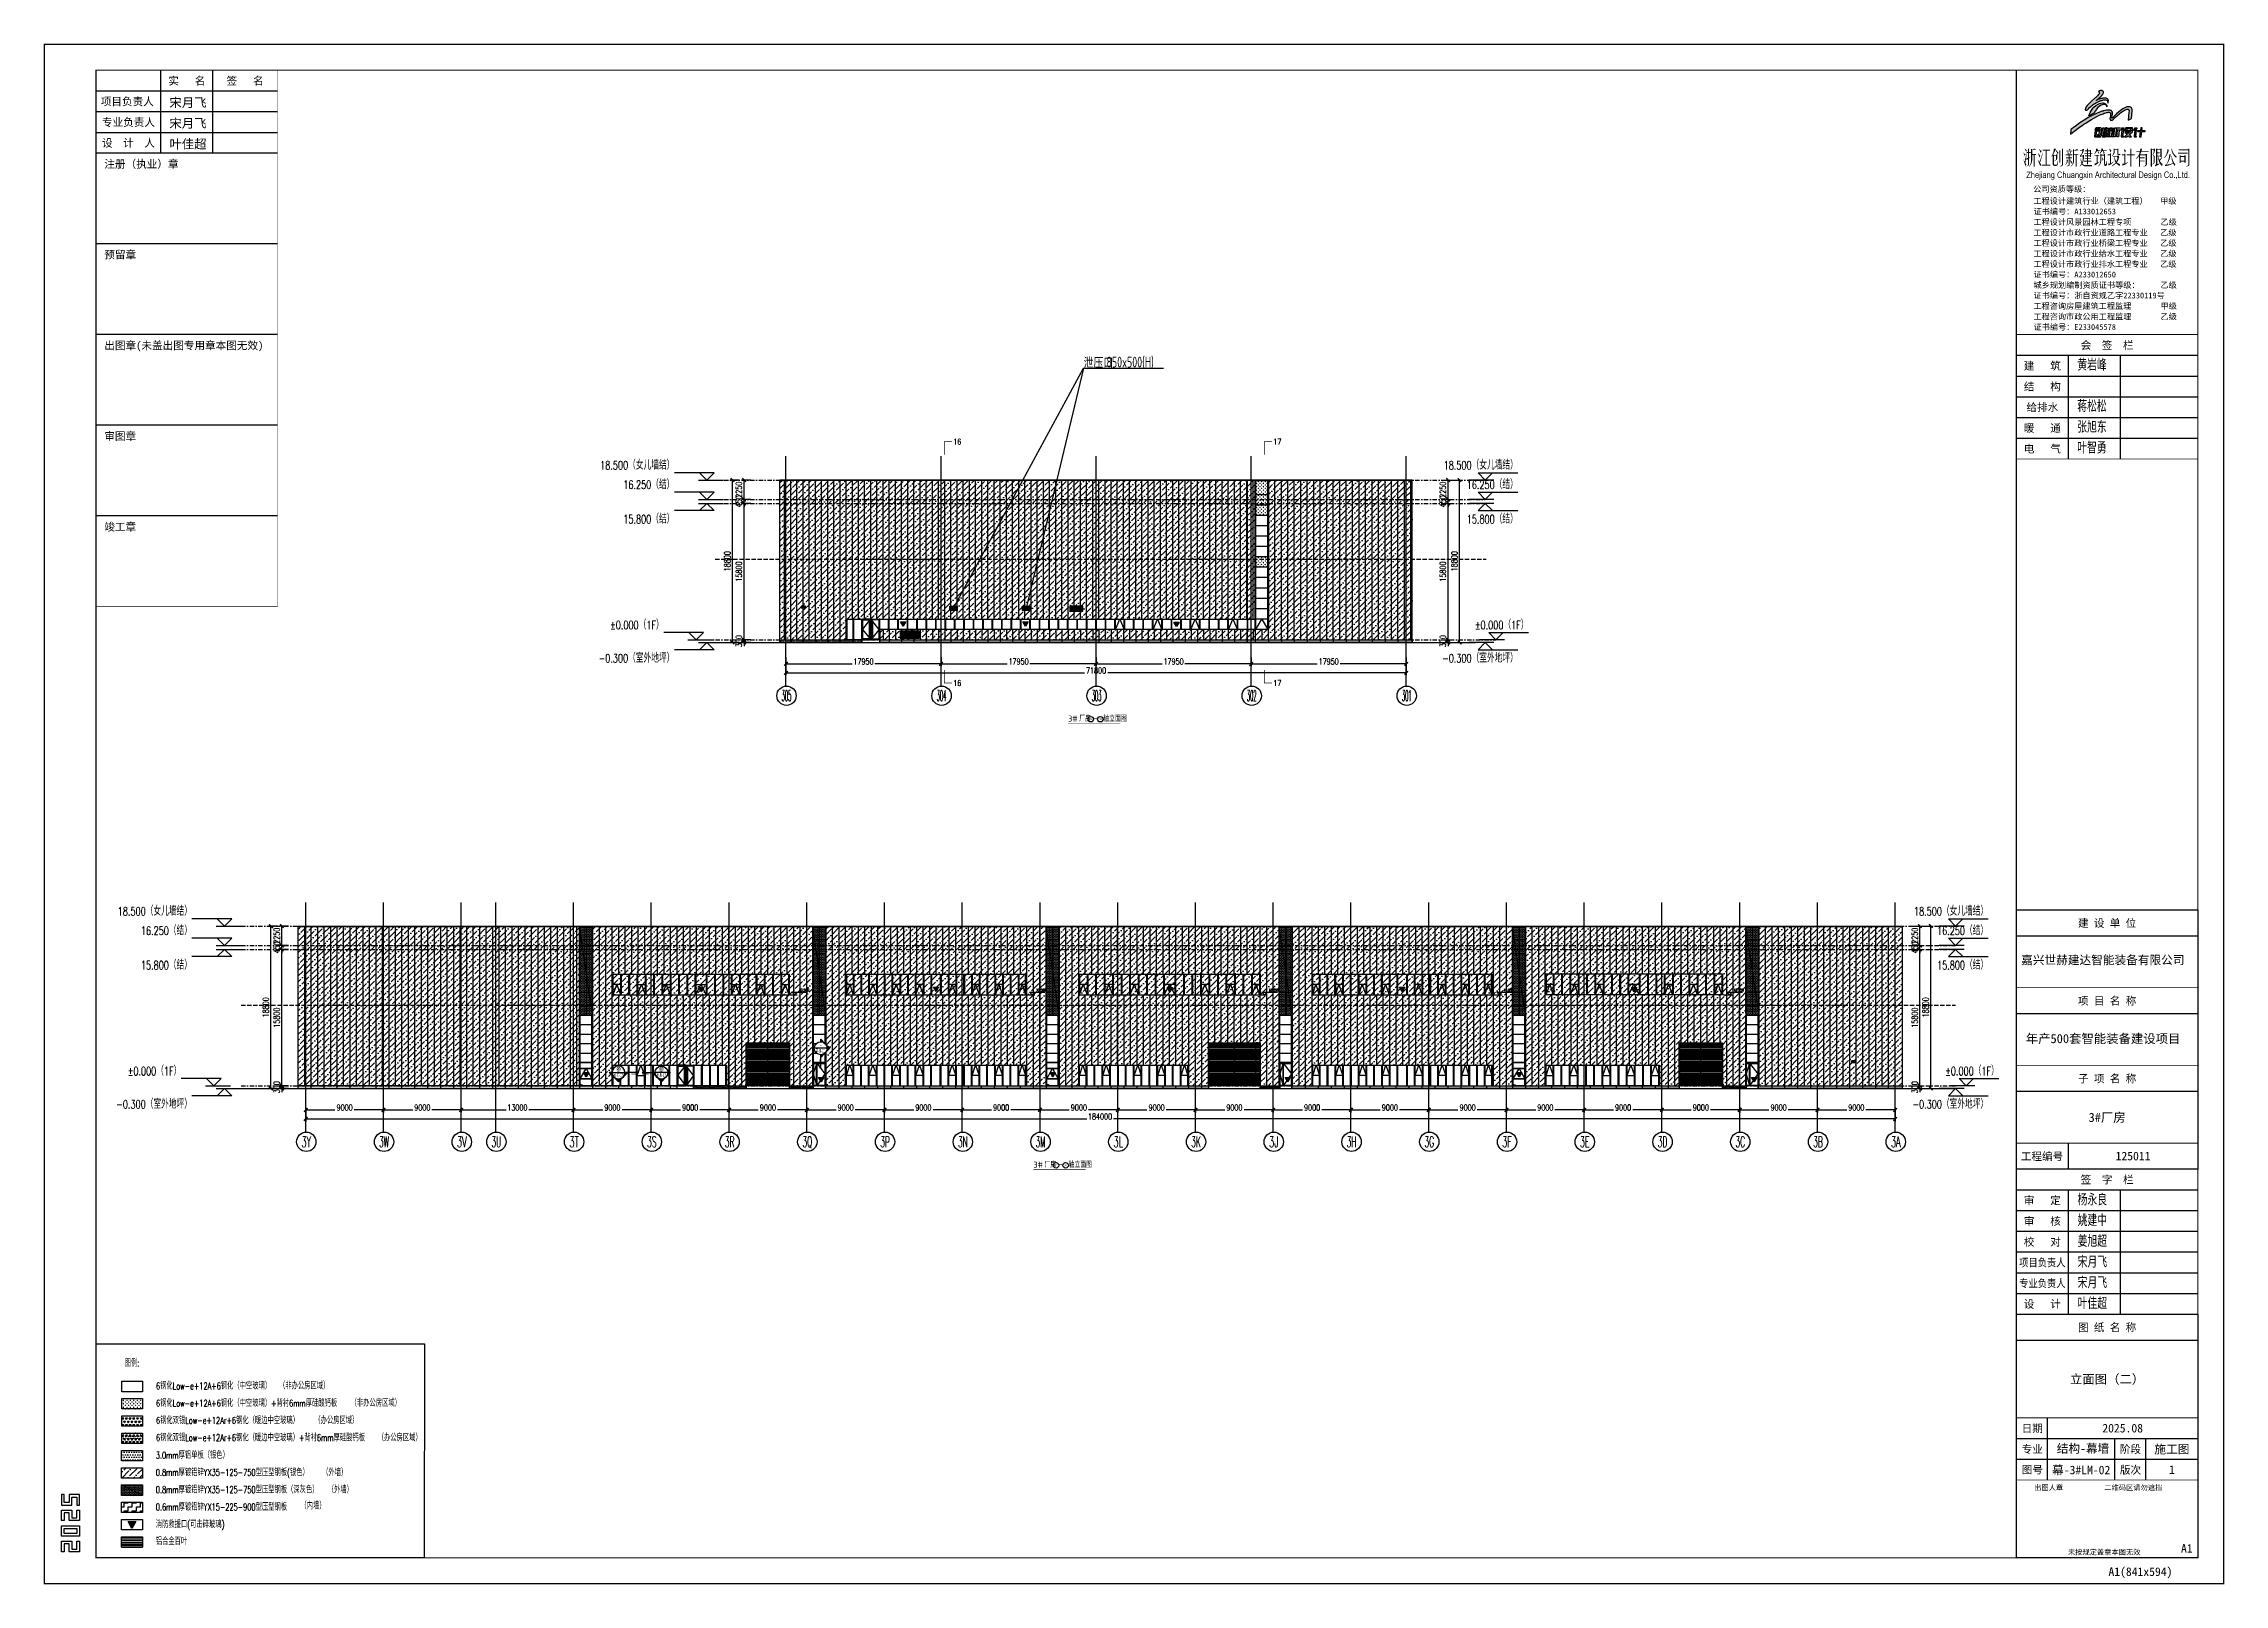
# Model space of a CAD drawing. Extents: x -2072575 to 87763, y 445513 to 805276.
# Drawn here: x -164687 to 87763, y 445513 to 623863 of the extents above; entities that cross this region are included whole.
import ezdxf
from ezdxf.enums import TextEntityAlignment as Align

# ---------------------------------------------------------------- set-up
doc = ezdxf.new("R2010")
doc.units = 0
doc.header["$LTSCALE"] = 1000
for name, pattern in [('__DASH', [0.35, 0.25, -0.1]), ('CENTER', [2, 1.25, -0.25, 0.25, -0.25]), ('DASHDOT', [1, 0.5, -0.25, 0, -0.25]), ('DOT', [0.25, 0, -0.25]), ('DOTE', [2.42, 2, -0.2, 0.02, -0.2]), ('ZN-DASH', [0.35, 0.25, -0.1])]:
    doc.linetypes.add(name, pattern=pattern)
doc.layers.get('Defpoints').update_dxf_attribs({"color": 210})
for name, color, linetype in [('!ZN1-填充-8', 8, 'Continuous'), ('!ZN1-文字-7', 7, 'Continuous'), ('!ZN1-标注-173', 173, 'Continuous'), ('!ZN3-不锈钢板幕墙-7', 7, 'Continuous'), ('!ZN3-玻璃幕墙-4', 4, 'Continuous'), ('!ZN4-辅助材料-1', 1, 'Continuous'), ('!ZN5-铝材断面-6', 6, 'Continuous'), ('!ZN7-索引-3', 3, 'Continuous'), ('0-cxFrame', 155, 'Continuous'), ('112铝材投影', 112, 'Continuous'), ('3符号', 3, 'Continuous'), ('3铝板幕墙', 3, 'Continuous'), ('4玻璃幕墙', 4, 'Continuous'), ('A-AXIS-DOTE', 14, 'DOTE'), ('A-HATCH-2', 251, 'Continuous'), ('A-LIN-V', 9, 'Continuous'), ('A-SFCE', 30, 'Continuous'), ('A-WINDOW', 140, 'Continuous'), ('A-云线', 50, 'Continuous'), ('A-门窗表显示尺寸', 160, 'Continuous'), ('AS-WALL', 40, 'Continuous'), ('DIM', 173, 'Continuous'), ('DIM_ELEV', 3, 'Continuous'), ('DIM_SYMB', 3, 'Continuous'), ('DOT', 8, 'DOT'), ('DOTE', 1, 'CENTER'), ('IE-填充-JYZS', 7, 'Continuous'), ('PUB_TEXT', 7, 'Continuous'), ('qianming', 155, 'Continuous'), ('压型钢板', 23, 'Continuous')]:
    doc.layers.add(name, color=color, linetype=linetype)
doc.layers.add('0-cxText', color=131, linetype='Continuous', lineweight=25)
doc.layers.add('A-WALL-HATCH', color=8, linetype='Continuous', lineweight=13)
doc.layers.add('A-加建区域', color=47, linetype='Continuous', plot=False)
doc.styles.add('_TCH_AXIS', font='COMPLEX', dxfattribs={"bigfont": 'GBCBIG'})
doc.styles.add('_TCH_DIM', font='SIMPLEX', dxfattribs={"bigfont": 'GBCBIG'})
doc.styles.add('_TCH_LABEL', font='COMPLEX', dxfattribs={"bigfont": 'GBCBIG'})
doc.styles.add('A-DIM_T3', font='SIMPLEX', dxfattribs={"width": 0.705882, "bigfont": 'GBCBIG'})
doc.styles.add('A-STANDARD', font='SIMPLEX', dxfattribs={"bigfont": 'GBCBIG'})
doc.styles.add('BZHZ', font='bzxw', dxfattribs={"width": 0.8, "bigfont": 'bzhz'})
doc.styles.add('cx_biaoti', font='')
doc.styles.add('cx_tuming', font='simhei.ttf')
doc.styles.add('cx_tuqian1', font='')
doc.styles.add('DHTEXT-1', font='romans.shx', dxfattribs={"width": 0.7, "bigfont": 'chinese.shx'})
doc.styles.get("Standard").update_dxf_attribs({"font": 'gbenor.shx', "bigfont": 'gbcbig.shx'})
doc.styles.add('ZNTextStyle', font='ROMANS.shx', dxfattribs={"width": 0.7, "bigfont": 'CHINESE.shx'})
doc.styles.add('ZT审核字体', font='tssdeng.shx', dxfattribs={"bigfont": 'hztxt.shx'})
doc.styles.add('中南符号', font='simhei.ttf')
doc.styles.add('卓越符号', font='ROMANS.shx', dxfattribs={"width": 0.7, "bigfont": 'CHINESE.shx'})
doc.styles.add('图框宋体', font='', dxfattribs={"width": 0.75})
doc.styles.add('样式 1', font='romans.shx', dxfattribs={"width": 0.7, "bigfont": 'chinese.shx'})
doc.styles.add('黑体', font='simhei.ttf', dxfattribs={"height": 12})
doc.styles.get('cx_biaoti').set_extended_font_data('SimSun')
doc.styles.get('cx_tuqian1').set_extended_font_data('SimSun')
doc.styles.get('图框宋体').set_extended_font_data('SimSun')
doc.dimstyles.new('A-DIM&&20', dxfattribs={"dimtxt": 59.5, "dimasz": 20, "dimexe": 20, "dimexo": 20, "dimgap": 25.25, "dimtad": 1, "dimdec": 0, "dimzin": 0, "dimdsep": 46, "dimtxsty": 'A-DIM_T3', "dimblk": 'ARCHTICK', "dimcen": 0.09, "dimclrt": 7, "dimazin": 2, "dimtfac": 1, "dimtdec": 0, "dimtix": 1, "dimtmove": 2, "dimatfit": 3, "dimfxl": 0, "dimtolj": 1, "dimtzin": 0, "dimarcsym": 0})
doc.dimstyles.new('ZN280', dxfattribs={"dimscale": 280, "dimtxt": 2.5, "dimasz": 1.5, "dimexe": 1, "dimexo": 2, "dimgap": 0.9, "dimtad": 1, "dimdec": 0, "dimdsep": 46, "dimtxsty": 'DHTEXT-1', "dimblk": 'ARCHTICK', "dimcen": 2.5, "dimclrd": 173, "dimclre": 173, "dimclrt": 7, "dimazin": 2, "dimtfac": 1, "dimtdec": 0, "dimtix": 1, "dimtmove": 2, "dimatfit": 3, "dimfxl": 0, "dimarcsym": 0})
pattern_1 = [(0, (-14672.3, 0), (0, 95.25), []), (0, (-14672.3, 11.91), (0, 95.25), []), (0, (-14672.3, 23.81), (0, 95.25), [])]
pattern_2 = [(45, (-14672.3, 0), (252.5697, 926.0889), [1190.625, -238.125, 0, -238.125])]
pattern_3 = [(0, (-14672.3, 0), (95.25, 95.25), [95.25, -95.25])]
pattern_4 = [(45, (119669.48, -503214.68), (252.5697, 926.0889), [1190.625, -238.125, 0, -238.125])]

msp = doc.modelspace()

# ---------------------------------------------------------------- texts
at = {"layer": 'A-云线', "ltscale": 10, "style": 'ZT审核字体', "width": 0.7}
for s, p in [('泄压口', (-44291, 586291.2)), ('850x500(H)', (-41648.1, 586370.5))]:
    msp.add_text(s, height=1250, dxfattribs=at).set_placement(p)
at = {"layer": 'PUB_TEXT'}
for s, height, p in [('3#', 700, (-46085.2, 545378.7)), ('厂房', 675.18, (-44801.8, 545378.7)), ('~', 700, (-43118.9, 545378.7)), ('轴立面图', 675.18, (-42010.5, 545378.7)), ('3#', 700, (-50102.2, 493745.8)), ('厂房', 675.18, (-48818.9, 493745.8)), ('~', 700, (-47135.9, 493745.8)), ('轴立面图', 675.18, (-46027.6, 493745.8))]:
    msp.add_text(s, height=height, dxfattribs=at).set_placement(p)
for s, height, width, p, p2 in [('305', 172.13, 1.178164, (-43637.1, 545572.6), (-43300.6, 545572.6)), ('301', 191.75, 1.164924, (-42523.4, 545562.8), (-42197.6, 545562.8)), ('3Y', 221.71, 1.142806, (-47639, 493914.9), (-47332.8, 493914.9)), ('3A', 221.71, 1.142806, (-46530.6, 493914.9), (-46224.5, 493914.9))]:
    msp.add_text(s, height=height, dxfattribs=dict(at, width=width)).set_placement(p, p2, align=Align.FIT)
at = {"layer": 'PUB_TEXT', "style": '_TCH_DIM', "width": 0.705882}
for p in [(-77282.4, 514169.7), (-49802.4, 514169.7), (-22892.4, 514169.7), (4307.6, 514169.7), (30937.6, 514169.7)]:
    msp.add_text('10.550', height=297.5, dxfattribs=at).set_placement(p)

# ---------------------------------------------------------------- blocks, each defined once
blk = doc.blocks.new('*U88')
at = {"layer": '!ZN3-玻璃幕墙-4', "color": 7, "ltscale": 10}
blk.add_lwpolyline([(0, 0), (670, 1200), (1340, 0)], dxfattribs=at)
blk = doc.blocks.new('消防救援口标识')
blk.add_wipeout([(0, 0), (-150, 260), (150, 260)]).dxf.layer = '!ZN1-标注-173'
at = {"layer": '!ZN1-填充-8'}
h = blk.add_hatch(color=252, dxfattribs=at)
h.dxf.hatch_style = 1
h.paths.add_polyline_path([(0, 0), (-150, 260), (150, 260)])
at = {"layer": '!ZN1-标注-173'}
blk.add_lwpolyline([(0, 0), (-150, 260), (150, 260)], close=True, dxfattribs=at)
at = {"layer": '!ZN1-文字-7', "ltscale": 1.5, "style": '样式 1', "width": 0.7}
blk.add_text('消', height=120, dxfattribs=at).set_placement((-62, 164), align=Align.MIDDLE_LEFT)
blk = doc.blocks.new('er446')
at = {"layer": '4玻璃幕墙', "ltscale": 1.5}
for p, q in [((-1821070, 519237), (-1822410, 519237)), ((-1821070, 518037), (-1822410, 518037))]:
    blk.add_line(p, q, dxfattribs=at)
at = {"layer": '!ZN3-玻璃幕墙-4', "ltscale": 500}
blk.add_blockref('*U88', (-1822410, 518037), dxfattribs=at)
at = {"layer": 'A-门窗表显示尺寸', "color": 3, "style": 'A-STANDARD', "width": 0.705882}
blk.add_text('C1584', height=59.5, dxfattribs=at).set_placement((-1822380, 517350))
at = {"layer": '!ZN4-辅助材料-1', "xscale": 2, "yscale": 2, "zscale": 2}
blk.add_blockref('消防救援口标识', (-1821724, 518256), dxfattribs=at)
blk = doc.blocks.new('w4243')
at = {"layer": '!ZN4-辅助材料-1', "xscale": 2, "yscale": 2, "zscale": 2}
blk.add_blockref('消防救援口标识', (-1646421, 506714), dxfattribs=at)
blk = doc.blocks.new('WM1328')
at = {"layer": '4玻璃幕墙'}
for p, q in [((-1822540, 519937), (-1821040, 519937)), ((-1822490, 519887), (-1822090, 519887)), ((-1822440, 519837), (-1822140, 519837)), ((-1822090, 519887), (-1821090, 519887)), ((-1822040, 519837), (-1821140, 519837))]:
    blk.add_line(p, q, dxfattribs=at)
at = {"layer": 'A-WALL-HATCH'}
blk.add_blockref('w4243', (-175149, 10966), dxfattribs=at)
at = {"layer": '4玻璃幕墙'}
for p, q in [((-1822540, 517237), (-1822540, 519937)), ((-1822490, 517237), (-1822490, 519887)), ((-1822440, 517287), (-1822440, 519837)), ((-1822140, 519837), (-1822140, 517287)), ((-1822090, 517237), (-1822090, 519887)), ((-1822040, 517287), (-1822040, 519837)), ((-1821140, 519837), (-1821140, 517287)), ((-1821090, 519887), (-1821090, 517237)), ((-1821040, 519937), (-1821040, 517237)), ((-1821040, 517237), (-1822540, 517237)), ((-1822140, 517287), (-1822440, 517287)), ((-1821140, 517287), (-1822040, 517287))]:
    blk.add_line(p, q, dxfattribs=at)
for points in [[(-1822090, 519887), (-1822490, 518640), (-1822090, 517237)], [(-1822090, 519887), (-1821140, 518630), (-1822090, 517237)]]:
    blk.add_lwpolyline(points, dxfattribs=at)
blk = doc.blocks.new('342432')
at = {"layer": '!ZN1-填充-8', "ltscale": 3000}
h = blk.add_hatch(dxfattribs=at)
h.set_pattern_fill('PLAST', color=141, scale=20)
h.set_pattern_definition([(0, (0, 0), (0, 63.5), []), (0, (0, 7.94), (0, 63.5), []), (0, (0, 15.875), (0, 63.5), [])])
h.paths.add_polyline_path([(-1664950, 519967), (-1664510, 519967), (-1664510, 520107), (-1664950, 520107)])
at = {"layer": '112铝材投影'}
for points in [[(-1664980, 519937), (-1664480, 519937), (-1664480, 520137), (-1664980, 520137)], [(-1664950, 519967), (-1664510, 519967), (-1664510, 520107), (-1664950, 520107)]]:
    blk.add_lwpolyline(points, close=True, dxfattribs=at)
blk = doc.blocks.new('_ArchTick')
at = {"color": 0, "linetype": 'ByBlock', "const_width": 0.4}
blk.add_lwpolyline([(-0.5, -0.5), (0.5, 0.5)], dxfattribs=at)
blk = doc.blocks.new('*D1062')
at = {"layer": 'Defpoints', "color": 0, "ltscale": 2800, "transparency": 16777216}
for p in [(-6186, 18500), (-4853, 18500), (-4853, -300)]:
    blk.add_point(p, dxfattribs=at)
at = {"layer": 'DIM', "color": 173, "linetype": 'ByBlock', "lineweight": -2, "ltscale": 2800, "transparency": 16777216}
for p, q in [((-5413, 18500), (-6466, 18500)), ((-6186, -300), (-6186, 18500)), ((-5413, -300), (-6466, -300))]:
    blk.add_line(p, q, dxfattribs=at)
at = {"layer": 'DIM', "color": 173, "lineweight": -2, "ltscale": 2800, "transparency": 16777216, "xscale": 420, "yscale": 420, "zscale": 420}
for p, rotation in [((-6186, 18500), 90), ((-6186, -300), 270)]:
    blk.add_blockref('_ArchTick', p, dxfattribs=dict(at, rotation=rotation))
at = {"layer": 'DIM', "color": 7, "ltscale": 2800, "transparency": 16777216, "insert": (-6788, 9100), "char_height": 700, "attachment_point": 5, "rotation": 90, "style": 'DHTEXT-1'}
blk.add_mtext('18800', dxfattribs=at)
blk = doc.blocks.new('*D1063')
at = {"layer": 'Defpoints', "color": 0, "ltscale": 2800, "transparency": 16777216}
for p in [(-3518, 0), (-4851, 0), (-3518, -300)]:
    blk.add_point(p, dxfattribs=at)
at = {"layer": 'DIM', "color": 173, "linetype": 'ByBlock', "lineweight": -2, "ltscale": 2800, "transparency": 16777216}
for p, q in [((-4851, 0), (-4851, 420)), ((-4078, 0), (-5131, 0)), ((-4078, -300), (-5131, -300)), ((-4851, -300), (-4851, 0)), ((-4851, -300), (-4851, -720))]:
    blk.add_line(p, q, dxfattribs=at)
at = {"layer": 'DIM', "color": 173, "lineweight": -2, "ltscale": 2800, "transparency": 16777216, "xscale": 420, "yscale": 420, "zscale": 420}
for p, rotation in [((-4851, 0), 270), ((-4851, -300), 90)]:
    blk.add_blockref('_ArchTick', p, dxfattribs=dict(at, rotation=rotation))
at = {"layer": 'DIM', "color": 7, "ltscale": 2800, "transparency": 16777216, "insert": (-5453, -150), "char_height": 700, "attachment_point": 5, "rotation": 90, "style": 'DHTEXT-1'}
blk.add_mtext('300', dxfattribs=at)
blk = doc.blocks.new('*D1064')
at = {"layer": 'Defpoints', "color": 0, "ltscale": 2800, "transparency": 16777216}
for p in [(-4851, 15800), (-3518, 15800), (-3518, 0)]:
    blk.add_point(p, dxfattribs=at)
at = {"layer": 'DIM', "color": 173, "linetype": 'ByBlock', "lineweight": -2, "ltscale": 2800, "transparency": 16777216}
for p, q in [((-4078, 15800), (-5131, 15800)), ((-4851, 0), (-4851, 15800)), ((-4078, 0), (-5131, 0))]:
    blk.add_line(p, q, dxfattribs=at)
at = {"layer": 'DIM', "color": 173, "lineweight": -2, "ltscale": 2800, "transparency": 16777216, "xscale": 420, "yscale": 420, "zscale": 420}
for p, rotation in [((-4851, 15800), 90), ((-4851, 0), 270)]:
    blk.add_blockref('_ArchTick', p, dxfattribs=dict(at, rotation=rotation))
at = {"layer": 'DIM', "color": 7, "ltscale": 2800, "transparency": 16777216, "insert": (-5453, 7900), "char_height": 700, "attachment_point": 5, "rotation": 90, "style": 'DHTEXT-1'}
blk.add_mtext('15800', dxfattribs=at)
blk = doc.blocks.new('*D1065')
at = {"layer": 'Defpoints', "color": 0, "ltscale": 2800, "transparency": 16777216}
for p in [(-4851, 16250), (-3518, 16250), (-3518, 15800)]:
    blk.add_point(p, dxfattribs=at)
at = {"layer": 'DIM', "color": 173, "linetype": 'ByBlock', "lineweight": -2, "ltscale": 2800, "transparency": 16777216}
for p, q in [((-4078, 16250), (-5131, 16250)), ((-4078, 15800), (-5131, 15800)), ((-4851, 16250), (-4851, 16670)), ((-4851, 15800), (-4851, 16250)), ((-4851, 15800), (-4851, 15380))]:
    blk.add_line(p, q, dxfattribs=at)
at = {"layer": 'DIM', "color": 173, "lineweight": -2, "ltscale": 2800, "transparency": 16777216, "xscale": 420, "yscale": 420, "zscale": 420}
for p, rotation in [((-4851, 16250), 270), ((-4851, 15800), 90)]:
    blk.add_blockref('_ArchTick', p, dxfattribs=dict(at, rotation=rotation))
at = {"layer": 'DIM', "color": 7, "ltscale": 2800, "transparency": 16777216, "insert": (-5453, 16025), "char_height": 700, "attachment_point": 5, "rotation": 90, "style": 'DHTEXT-1'}
blk.add_mtext('450', dxfattribs=at)
blk = doc.blocks.new('*D1066')
at = {"layer": 'Defpoints', "color": 0, "ltscale": 2800, "transparency": 16777216}
for p in [(-4851, 18500), (-3518, 18500), (-3518, 16250)]:
    blk.add_point(p, dxfattribs=at)
at = {"layer": 'DIM', "color": 173, "linetype": 'ByBlock', "lineweight": -2, "ltscale": 2800, "transparency": 16777216}
for p, q in [((-4078, 18500), (-5131, 18500)), ((-4851, 16250), (-4851, 18500)), ((-4078, 16250), (-5131, 16250))]:
    blk.add_line(p, q, dxfattribs=at)
at = {"layer": 'DIM', "color": 173, "lineweight": -2, "ltscale": 2800, "transparency": 16777216, "xscale": 420, "yscale": 420, "zscale": 420}
for p, rotation in [((-4851, 18500), 90), ((-4851, 16250), 270)]:
    blk.add_blockref('_ArchTick', p, dxfattribs=dict(at, rotation=rotation))
at = {"layer": 'DIM', "color": 7, "ltscale": 2800, "transparency": 16777216, "insert": (-5453, 17375), "char_height": 700, "attachment_point": 5, "rotation": 90, "style": 'DHTEXT-1'}
blk.add_mtext('2250', dxfattribs=at)
blk = doc.blocks.new('*D1067')
at = {"layer": 'Defpoints', "color": 0, "ltscale": 2800, "transparency": 16777216}
for p in [(0, -2527), (71800, -2527), (71800, -3824)]:
    blk.add_point(p, dxfattribs=at)
at = {"layer": 'DIM', "color": 173, "linetype": 'ByBlock', "lineweight": -2, "ltscale": 2800, "transparency": 16777216}
for p, q in [((0, -3087), (0, -4104)), ((0, -3824), (34551, -3824)), ((71800, -3824), (37249, -3824)), ((71800, -3087), (71800, -4104))]:
    blk.add_line(p, q, dxfattribs=at)
at = {"layer": 'DIM', "color": 173, "lineweight": -2, "ltscale": 2800, "transparency": 16777216, "xscale": 420, "yscale": 420, "zscale": 420, "rotation": 180}
blk.add_blockref('_ArchTick', (0, -3824), dxfattribs=at)
at = {"layer": 'DIM', "color": 173, "lineweight": -2, "ltscale": 2800, "transparency": 16777216, "xscale": 420, "yscale": 420, "zscale": 420}
blk.add_blockref('_ArchTick', (71800, -3824), dxfattribs=at)
at = {"layer": 'DIM', "color": 7, "ltscale": 2800, "transparency": 16777216, "insert": (35900, -3549), "char_height": 700, "attachment_point": 5, "style": 'DHTEXT-1'}
blk.add_mtext('71800', dxfattribs=at)
blk = doc.blocks.new('*D1054')
at = {"layer": 'Defpoints', "color": 0, "ltscale": 2800, "transparency": 16777216}
for p in [(53850, -1487), (71800, -1487), (71800, -2784)]:
    blk.add_point(p, dxfattribs=at)
at = {"layer": 'DIM', "color": 173, "linetype": 'ByBlock', "lineweight": -2, "ltscale": 2800, "transparency": 16777216}
for p, q in [((53850, -2047), (53850, -3064)), ((71800, -2047), (71800, -3064)), ((53850, -2784), (61511, -2784)), ((71800, -2784), (64139, -2784))]:
    blk.add_line(p, q, dxfattribs=at)
at = {"layer": 'DIM', "color": 173, "lineweight": -2, "ltscale": 2800, "transparency": 16777216, "xscale": 420, "yscale": 420, "zscale": 420, "rotation": 180}
blk.add_blockref('_ArchTick', (53850, -2784), dxfattribs=at)
at = {"layer": 'DIM', "color": 173, "lineweight": -2, "ltscale": 2800, "transparency": 16777216, "xscale": 420, "yscale": 420, "zscale": 420}
blk.add_blockref('_ArchTick', (71800, -2784), dxfattribs=at)
at = {"layer": 'DIM', "color": 7, "ltscale": 2800, "transparency": 16777216, "insert": (62825, -2509), "char_height": 700, "attachment_point": 5, "style": 'DHTEXT-1'}
blk.add_mtext('17950', dxfattribs=at)
blk = doc.blocks.new('*D1055')
at = {"layer": 'Defpoints', "color": 0, "ltscale": 2800, "transparency": 16777216}
for p in [(35900, -1487), (53850, -1487), (53850, -2784)]:
    blk.add_point(p, dxfattribs=at)
at = {"layer": 'DIM', "color": 173, "linetype": 'ByBlock', "lineweight": -2, "ltscale": 2800, "transparency": 16777216}
for p, q in [((35900, -2047), (35900, -3064)), ((53850, -2047), (53850, -3064)), ((35900, -2784), (43561, -2784)), ((53850, -2784), (46189, -2784))]:
    blk.add_line(p, q, dxfattribs=at)
at = {"layer": 'DIM', "color": 173, "lineweight": -2, "ltscale": 2800, "transparency": 16777216, "xscale": 420, "yscale": 420, "zscale": 420, "rotation": 180}
blk.add_blockref('_ArchTick', (35900, -2784), dxfattribs=at)
at = {"layer": 'DIM', "color": 173, "lineweight": -2, "ltscale": 2800, "transparency": 16777216, "xscale": 420, "yscale": 420, "zscale": 420}
blk.add_blockref('_ArchTick', (53850, -2784), dxfattribs=at)
at = {"layer": 'DIM', "color": 7, "ltscale": 2800, "transparency": 16777216, "insert": (44875, -2509), "char_height": 700, "attachment_point": 5, "style": 'DHTEXT-1'}
blk.add_mtext('17950', dxfattribs=at)
blk = doc.blocks.new('*D1056')
at = {"layer": 'Defpoints', "color": 0, "ltscale": 2800, "transparency": 16777216}
for p in [(17950, -1487), (35900, -1487), (35900, -2784)]:
    blk.add_point(p, dxfattribs=at)
at = {"layer": 'DIM', "color": 173, "linetype": 'ByBlock', "lineweight": -2, "ltscale": 2800, "transparency": 16777216}
for p, q in [((17950, -2047), (17950, -3064)), ((35900, -2047), (35900, -3064)), ((17950, -2784), (25611, -2784)), ((35900, -2784), (28239, -2784))]:
    blk.add_line(p, q, dxfattribs=at)
at = {"layer": 'DIM', "color": 173, "lineweight": -2, "ltscale": 2800, "transparency": 16777216, "xscale": 420, "yscale": 420, "zscale": 420, "rotation": 180}
blk.add_blockref('_ArchTick', (17950, -2784), dxfattribs=at)
at = {"layer": 'DIM', "color": 173, "lineweight": -2, "ltscale": 2800, "transparency": 16777216, "xscale": 420, "yscale": 420, "zscale": 420}
blk.add_blockref('_ArchTick', (35900, -2784), dxfattribs=at)
at = {"layer": 'DIM', "color": 7, "ltscale": 2800, "transparency": 16777216, "insert": (26925, -2509), "char_height": 700, "attachment_point": 5, "style": 'DHTEXT-1'}
blk.add_mtext('17950', dxfattribs=at)
blk = doc.blocks.new('*D1057')
at = {"layer": 'Defpoints', "color": 0, "ltscale": 2800, "transparency": 16777216}
for p in [(0, -1487), (17950, -1487), (17950, -2784)]:
    blk.add_point(p, dxfattribs=at)
at = {"layer": 'DIM', "color": 173, "linetype": 'ByBlock', "lineweight": -2, "ltscale": 2800, "transparency": 16777216}
for p, q in [((0, -2047), (0, -3064)), ((17950, -2047), (17950, -3064)), ((0, -2784), (7661, -2784)), ((17950, -2784), (10289, -2784))]:
    blk.add_line(p, q, dxfattribs=at)
at = {"layer": 'DIM', "color": 173, "lineweight": -2, "ltscale": 2800, "transparency": 16777216, "xscale": 420, "yscale": 420, "zscale": 420, "rotation": 180}
blk.add_blockref('_ArchTick', (0, -2784), dxfattribs=at)
at = {"layer": 'DIM', "color": 173, "lineweight": -2, "ltscale": 2800, "transparency": 16777216, "xscale": 420, "yscale": 420, "zscale": 420}
blk.add_blockref('_ArchTick', (17950, -2784), dxfattribs=at)
at = {"layer": 'DIM', "color": 7, "ltscale": 2800, "transparency": 16777216, "insert": (8975, -2509), "char_height": 700, "attachment_point": 5, "style": 'DHTEXT-1'}
blk.add_mtext('17950', dxfattribs=at)
blk = doc.blocks.new('*D1058')
at = {"layer": 'Defpoints', "color": 0, "ltscale": 2800, "transparency": 16777216}
for p in [(76653, 18500), (77986, 18500), (76653, -300)]:
    blk.add_point(p, dxfattribs=at)
at = {"layer": 'DIM', "color": 173, "linetype": 'ByBlock', "lineweight": -2, "ltscale": 2800, "transparency": 16777216}
for p, q in [((77213, 18500), (78266, 18500)), ((77986, -300), (77986, 18500)), ((77213, -300), (78266, -300))]:
    blk.add_line(p, q, dxfattribs=at)
at = {"layer": 'DIM', "color": 173, "lineweight": -2, "ltscale": 2800, "transparency": 16777216, "xscale": 420, "yscale": 420, "zscale": 420}
for p, rotation in [((77986, 18500), 90), ((77986, -300), 270)]:
    blk.add_blockref('_ArchTick', p, dxfattribs=dict(at, rotation=rotation))
at = {"layer": 'DIM', "color": 7, "ltscale": 2800, "transparency": 16777216, "insert": (77384, 9100), "char_height": 700, "attachment_point": 5, "rotation": 90, "style": 'DHTEXT-1'}
blk.add_mtext('18800', dxfattribs=at)
blk = doc.blocks.new('*D1059')
at = {"layer": 'Defpoints', "color": 0, "ltscale": 2800, "transparency": 16777216}
for p in [(75318, 0), (76651, 0), (75318, -300)]:
    blk.add_point(p, dxfattribs=at)
at = {"layer": 'DIM', "color": 173, "linetype": 'ByBlock', "lineweight": -2, "ltscale": 2800, "transparency": 16777216}
for p, q in [((75878, 0), (76931, 0)), ((76651, 0), (76651, 420)), ((76651, -300), (76651, 0)), ((75878, -300), (76931, -300)), ((76651, -300), (76651, -720))]:
    blk.add_line(p, q, dxfattribs=at)
at = {"layer": 'DIM', "color": 173, "lineweight": -2, "ltscale": 2800, "transparency": 16777216, "xscale": 420, "yscale": 420, "zscale": 420}
for p, rotation in [((76651, 0), 270), ((76651, -300), 90)]:
    blk.add_blockref('_ArchTick', p, dxfattribs=dict(at, rotation=rotation))
at = {"layer": 'DIM', "color": 7, "ltscale": 2800, "transparency": 16777216, "insert": (76049, -150), "char_height": 700, "attachment_point": 5, "rotation": 90, "style": 'DHTEXT-1'}
blk.add_mtext('300', dxfattribs=at)
blk = doc.blocks.new('*D1060')
at = {"layer": 'Defpoints', "color": 0, "ltscale": 2800, "transparency": 16777216}
for p in [(75318, 15800), (76651, 15800), (75318, 0)]:
    blk.add_point(p, dxfattribs=at)
at = {"layer": 'DIM', "color": 173, "linetype": 'ByBlock', "lineweight": -2, "ltscale": 2800, "transparency": 16777216}
for p, q in [((75878, 15800), (76931, 15800)), ((76651, 0), (76651, 15800)), ((75878, 0), (76931, 0))]:
    blk.add_line(p, q, dxfattribs=at)
at = {"layer": 'DIM', "color": 173, "lineweight": -2, "ltscale": 2800, "transparency": 16777216, "xscale": 420, "yscale": 420, "zscale": 420}
for p, rotation in [((76651, 15800), 90), ((76651, 0), 270)]:
    blk.add_blockref('_ArchTick', p, dxfattribs=dict(at, rotation=rotation))
at = {"layer": 'DIM', "color": 7, "ltscale": 2800, "transparency": 16777216, "insert": (76049, 7900), "char_height": 700, "attachment_point": 5, "rotation": 90, "style": 'DHTEXT-1'}
blk.add_mtext('15800', dxfattribs=at)
blk = doc.blocks.new('*D1061')
at = {"layer": 'Defpoints', "color": 0, "ltscale": 2800, "transparency": 16777216}
for p in [(75318, 16250), (75318, 15800), (76651, 16250)]:
    blk.add_point(p, dxfattribs=at)
at = {"layer": 'DIM', "color": 173, "linetype": 'ByBlock', "lineweight": -2, "ltscale": 2800, "transparency": 16777216}
for p, q in [((75878, 16250), (76931, 16250)), ((75878, 15800), (76931, 15800)), ((76651, 16250), (76651, 16670)), ((76651, 15800), (76651, 16250)), ((76651, 15800), (76651, 15380))]:
    blk.add_line(p, q, dxfattribs=at)
at = {"layer": 'DIM', "color": 173, "lineweight": -2, "ltscale": 2800, "transparency": 16777216, "xscale": 420, "yscale": 420, "zscale": 420}
for p, rotation in [((76651, 16250), 270), ((76651, 15800), 90)]:
    blk.add_blockref('_ArchTick', p, dxfattribs=dict(at, rotation=rotation))
at = {"layer": 'DIM', "color": 7, "ltscale": 2800, "transparency": 16777216, "insert": (76049, 16025), "char_height": 700, "attachment_point": 5, "rotation": 90, "style": 'DHTEXT-1'}
blk.add_mtext('450', dxfattribs=at)
blk = doc.blocks.new('*D1053')
at = {"layer": 'Defpoints', "color": 0, "ltscale": 2800, "transparency": 16777216}
for p in [(75318, 18500), (76651, 18500), (75318, 16250)]:
    blk.add_point(p, dxfattribs=at)
at = {"layer": 'DIM', "color": 173, "linetype": 'ByBlock', "lineweight": -2, "ltscale": 2800, "transparency": 16777216}
for p, q in [((75878, 18500), (76931, 18500)), ((76651, 16250), (76651, 18500)), ((75878, 16250), (76931, 16250))]:
    blk.add_line(p, q, dxfattribs=at)
at = {"layer": 'DIM', "color": 173, "lineweight": -2, "ltscale": 2800, "transparency": 16777216, "xscale": 420, "yscale": 420, "zscale": 420}
for p, rotation in [((76651, 18500), 90), ((76651, 16250), 270)]:
    blk.add_blockref('_ArchTick', p, dxfattribs=dict(at, rotation=rotation))
at = {"layer": 'DIM', "color": 7, "ltscale": 2800, "transparency": 16777216, "insert": (76049, 17375), "char_height": 700, "attachment_point": 5, "rotation": 90, "style": 'DHTEXT-1'}
blk.add_mtext('2250', dxfattribs=at)
blk = doc.blocks.new('*U137')
at = {"ltscale": 10}
blk.add_line((3.48, 0), (-6.85, 0), dxfattribs=at)
blk.add_lwpolyline([(3, 3), (0, 0), (-3, 3), (13.45, 3)])
at = {"color": 0, "style": '卓越符号', "width": 0.7, "flags": 8}
blk.add_attdef('±0.000', text='', height=3.5, dxfattribs=at).set_placement((13.45, 4.35), align=Align.RIGHT)
blk = doc.blocks.new('*U138')
at = {"ltscale": 10}
blk.add_line((3.48, 0), (-6.85, 0), dxfattribs=at)
blk.add_lwpolyline([(3, -3), (0, 0), (-3, -3), (13.45, -3)])
at = {"color": 0, "style": '卓越符号', "width": 0.7, "flags": 8}
blk.add_attdef('±0.000', text='', height=3.5, dxfattribs=at).set_placement((13.45, -7.85), align=Align.RIGHT)
blk = doc.blocks.new('卓越-轴号')
blk.add_circle((0, 0), 4)
at = {"color": 0, "style": '_TCH_AXIS', "width": 1.041667, "flags": 8}
blk.add_attdef('A', text='', height=4.48, dxfattribs=at).set_placement((-2, -2.24), (2, -2.24), align=Align.FIT)
blk = doc.blocks.new('JLM5050')
at = {"layer": 'A-HATCH-2'}
h = blk.add_hatch(dxfattribs=at)
h.set_pattern_fill('ANSI32', color=256, scale=50, angle=45)
h.set_pattern_definition([(180, (0, 0), (-1e-14, -238.125), []), (180, (-79.38, 79.38), (-1e-14, -238.125), [])])
h.paths.add_polyline_path([(-1643430, 522187), (-1638530, 522187), (-1638530, 517287), (-1643430, 517287)])
at = {"layer": 'A-AXIS-DOTE', "linetype": '__DASH', "ltscale": 2}
blk.add_line((-1640980, 517237), (-1640980, 522237), dxfattribs=at)
at = {"layer": 'A-LIN-V'}
blk.add_lwpolyline([(-1643480, 522237), (-1638480, 522237), (-1638480, 517237), (-1643480, 517237)], close=True, dxfattribs=at)
at = {"layer": 'A-门窗表显示尺寸'}
blk.add_lwpolyline([(-1643430, 522187), (-1638530, 522187), (-1638530, 517287), (-1643430, 517287)], close=True, dxfattribs=at)
at = {"layer": 'A-门窗表显示尺寸', "color": 3, "style": 'A-STANDARD', "width": 0.705882}
blk.add_text('JLM5050', height=59.5, dxfattribs=at).set_placement((-1643230, 517317))
blk = doc.blocks.new('*D29')
at = {"layer": 'A-门窗表显示尺寸', "color": 0, "lineweight": -2, "transparency": 16777216}
for p, q in [((-1641480, 522217), (-1641480, 522000)), ((-1641480, 522020), (-1638480, 522020)), ((-1638480, 522217), (-1638480, 522000))]:
    blk.add_line(p, q, dxfattribs=at)
at = {"layer": 'Defpoints', "color": 0, "transparency": 16777216}
for p in [(-1641480, 522237), (-1638480, 522237), (-1638480, 522020)]:
    blk.add_point(p, dxfattribs=at)
at = {"layer": 'A-门窗表显示尺寸', "color": 0, "lineweight": -2, "transparency": 16777216, "xscale": 20, "yscale": 20, "zscale": 20, "rotation": 180}
blk.add_blockref('_ArchTick', (-1641480, 522020), dxfattribs=at)
at = {"layer": 'A-门窗表显示尺寸', "color": 0, "lineweight": -2, "transparency": 16777216, "xscale": 20, "yscale": 20, "zscale": 20}
blk.add_blockref('_ArchTick', (-1638480, 522020), dxfattribs=at)
at = {"layer": 'A-门窗表显示尺寸', "color": 7, "transparency": 16777216, "insert": (-1639980, 522075), "char_height": 59.5, "attachment_point": 5, "style": 'A-DIM_T3'}
blk.add_mtext('\\A1;3000', dxfattribs=at)
blk = doc.blocks.new('*D30')
at = {"layer": 'A-门窗表显示尺寸', "color": 0, "lineweight": -2, "transparency": 16777216}
for p, q in [((-1644480, 522217), (-1644480, 522000)), ((-1644480, 522020), (-1641480, 522020)), ((-1641480, 522217), (-1641480, 522000))]:
    blk.add_line(p, q, dxfattribs=at)
at = {"layer": 'Defpoints', "color": 0, "transparency": 16777216}
for p in [(-1644480, 522237), (-1641480, 522237), (-1641480, 522020)]:
    blk.add_point(p, dxfattribs=at)
at = {"layer": 'A-门窗表显示尺寸', "color": 0, "lineweight": -2, "transparency": 16777216, "xscale": 20, "yscale": 20, "zscale": 20, "rotation": 180}
blk.add_blockref('_ArchTick', (-1644480, 522020), dxfattribs=at)
at = {"layer": 'A-门窗表显示尺寸', "color": 0, "lineweight": -2, "transparency": 16777216, "xscale": 20, "yscale": 20, "zscale": 20}
blk.add_blockref('_ArchTick', (-1641480, 522020), dxfattribs=at)
at = {"layer": 'A-门窗表显示尺寸', "color": 7, "transparency": 16777216, "insert": (-1642980, 522075), "char_height": 59.5, "attachment_point": 5, "style": 'A-DIM_T3'}
blk.add_mtext('\\A1;3000', dxfattribs=at)
blk = doc.blocks.new('*D31')
at = {"layer": 'A-门窗表显示尺寸', "color": 0, "lineweight": -2, "transparency": 16777216}
for p, q in [((-1638740, 522237), (-1639001, 522237)), ((-1638981, 517237), (-1638981, 522237)), ((-1638740, 517237), (-1639001, 517237))]:
    blk.add_line(p, q, dxfattribs=at)
at = {"layer": 'Defpoints', "color": 0, "transparency": 16777216}
for p in [(-1638981, 522237), (-1638720, 522237), (-1638720, 517237)]:
    blk.add_point(p, dxfattribs=at)
at = {"layer": 'A-门窗表显示尺寸', "color": 0, "lineweight": -2, "transparency": 16777216, "xscale": 20, "yscale": 20, "zscale": 20}
for p, rotation in [((-1638981, 522237), 90), ((-1638981, 517237), 270)]:
    blk.add_blockref('_ArchTick', p, dxfattribs=dict(at, rotation=rotation))
at = {"layer": 'A-门窗表显示尺寸', "color": 7, "transparency": 16777216, "insert": (-1639036, 519737), "char_height": 59.5, "attachment_point": 5, "rotation": 90, "style": 'A-DIM_T3'}
blk.add_mtext('\\A1;5000', dxfattribs=at)
blk = doc.blocks.new('*D1068')
at = {"layer": 'Defpoints', "color": 0, "ltscale": 2800, "transparency": 16777216}
for p in [(-4026, 18500), (-2693, 18500), (-2693, -300)]:
    blk.add_point(p, dxfattribs=at)
at = {"layer": 'DIM', "color": 173, "linetype": 'ByBlock', "lineweight": -2, "ltscale": 2800, "transparency": 16777216}
for p, q in [((-3253, 18500), (-4306, 18500)), ((-4026, -300), (-4026, 18500)), ((-3253, -300), (-4306, -300))]:
    blk.add_line(p, q, dxfattribs=at)
at = {"layer": 'DIM', "color": 173, "lineweight": -2, "ltscale": 2800, "transparency": 16777216, "xscale": 420, "yscale": 420, "zscale": 420}
for p, rotation in [((-4026, 18500), 90), ((-4026, -300), 270)]:
    blk.add_blockref('_ArchTick', p, dxfattribs=dict(at, rotation=rotation))
at = {"layer": 'DIM', "color": 7, "ltscale": 2800, "transparency": 16777216, "insert": (-4628, 9100), "char_height": 700, "attachment_point": 5, "rotation": 90, "style": 'DHTEXT-1'}
blk.add_mtext('18800', dxfattribs=at)
blk = doc.blocks.new('*D1069')
at = {"layer": 'Defpoints', "color": 0, "ltscale": 2800, "transparency": 16777216}
for p in [(-1428, 0), (-2761, 0), (-1428, -300)]:
    blk.add_point(p, dxfattribs=at)
at = {"layer": 'DIM', "color": 173, "linetype": 'ByBlock', "lineweight": -2, "ltscale": 2800, "transparency": 16777216}
for p, q in [((-2761, 0), (-2761, 420)), ((-1988, 0), (-3041, 0)), ((-1988, -300), (-3041, -300)), ((-2761, -300), (-2761, 0)), ((-2761, -300), (-2761, -720))]:
    blk.add_line(p, q, dxfattribs=at)
at = {"layer": 'DIM', "color": 173, "lineweight": -2, "ltscale": 2800, "transparency": 16777216, "xscale": 420, "yscale": 420, "zscale": 420}
for p, rotation in [((-2761, 0), 270), ((-2761, -300), 90)]:
    blk.add_blockref('_ArchTick', p, dxfattribs=dict(at, rotation=rotation))
at = {"layer": 'DIM', "color": 7, "ltscale": 2800, "transparency": 16777216, "insert": (-3363, -150), "char_height": 700, "attachment_point": 5, "rotation": 90, "style": 'DHTEXT-1'}
blk.add_mtext('300', dxfattribs=at)
blk = doc.blocks.new('*D1070')
at = {"layer": 'Defpoints', "color": 0, "ltscale": 2800, "transparency": 16777216}
for p in [(-2761, 15800), (-1428, 15800), (-1428, 0)]:
    blk.add_point(p, dxfattribs=at)
at = {"layer": 'DIM', "color": 173, "linetype": 'ByBlock', "lineweight": -2, "ltscale": 2800, "transparency": 16777216}
for p, q in [((-1988, 15800), (-3041, 15800)), ((-2761, 0), (-2761, 15800)), ((-1988, 0), (-3041, 0))]:
    blk.add_line(p, q, dxfattribs=at)
at = {"layer": 'DIM', "color": 173, "lineweight": -2, "ltscale": 2800, "transparency": 16777216, "xscale": 420, "yscale": 420, "zscale": 420}
for p, rotation in [((-2761, 15800), 90), ((-2761, 0), 270)]:
    blk.add_blockref('_ArchTick', p, dxfattribs=dict(at, rotation=rotation))
at = {"layer": 'DIM', "color": 7, "ltscale": 2800, "transparency": 16777216, "insert": (-3363, 7900), "char_height": 700, "attachment_point": 5, "rotation": 90, "style": 'DHTEXT-1'}
blk.add_mtext('15800', dxfattribs=at)
blk = doc.blocks.new('*D1071')
at = {"layer": 'Defpoints', "color": 0, "ltscale": 2800, "transparency": 16777216}
for p in [(-2761, 16250), (-1428, 16250), (-1428, 15800)]:
    blk.add_point(p, dxfattribs=at)
at = {"layer": 'DIM', "color": 173, "linetype": 'ByBlock', "lineweight": -2, "ltscale": 2800, "transparency": 16777216}
for p, q in [((-1988, 16250), (-3041, 16250)), ((-1988, 15800), (-3041, 15800)), ((-2761, 16250), (-2761, 16670)), ((-2761, 15800), (-2761, 16250)), ((-2761, 15800), (-2761, 15380))]:
    blk.add_line(p, q, dxfattribs=at)
at = {"layer": 'DIM', "color": 173, "lineweight": -2, "ltscale": 2800, "transparency": 16777216, "xscale": 420, "yscale": 420, "zscale": 420}
for p, rotation in [((-2761, 16250), 270), ((-2761, 15800), 90)]:
    blk.add_blockref('_ArchTick', p, dxfattribs=dict(at, rotation=rotation))
at = {"layer": 'DIM', "color": 7, "ltscale": 2800, "transparency": 16777216, "insert": (-3363, 16025), "char_height": 700, "attachment_point": 5, "rotation": 90, "style": 'DHTEXT-1'}
blk.add_mtext('450', dxfattribs=at)
blk = doc.blocks.new('*D1072')
at = {"layer": 'Defpoints', "color": 0, "ltscale": 2800, "transparency": 16777216}
for p in [(-2761, 18500), (-1428, 18500), (-1428, 16250)]:
    blk.add_point(p, dxfattribs=at)
at = {"layer": 'DIM', "color": 173, "linetype": 'ByBlock', "lineweight": -2, "ltscale": 2800, "transparency": 16777216}
for p, q in [((-1988, 18500), (-3041, 18500)), ((-2761, 16250), (-2761, 18500)), ((-1988, 16250), (-3041, 16250))]:
    blk.add_line(p, q, dxfattribs=at)
at = {"layer": 'DIM', "color": 173, "lineweight": -2, "ltscale": 2800, "transparency": 16777216, "xscale": 420, "yscale": 420, "zscale": 420}
for p, rotation in [((-2761, 18500), 90), ((-2761, 16250), 270)]:
    blk.add_blockref('_ArchTick', p, dxfattribs=dict(at, rotation=rotation))
at = {"layer": 'DIM', "color": 7, "ltscale": 2800, "transparency": 16777216, "insert": (-3363, 17375), "char_height": 700, "attachment_point": 5, "rotation": 90, "style": 'DHTEXT-1'}
blk.add_mtext('2250', dxfattribs=at)
blk = doc.blocks.new('*D1073')
at = {"layer": 'Defpoints', "color": 0, "ltscale": 2800, "transparency": 16777216}
for p in [(0, -1926), (184000, -1926), (184000, -3824)]:
    blk.add_point(p, dxfattribs=at)
at = {"layer": 'DIM', "color": 173, "linetype": 'ByBlock', "lineweight": -2, "ltscale": 2800, "transparency": 16777216}
for p, q in [((0, -2486), (0, -4104)), ((184000, -2486), (184000, -4104)), ((0, -3824), (90403, -3824)), ((184000, -3824), (93497, -3824))]:
    blk.add_line(p, q, dxfattribs=at)
at = {"layer": 'DIM', "color": 173, "lineweight": -2, "ltscale": 2800, "transparency": 16777216, "xscale": 420, "yscale": 420, "zscale": 420, "rotation": 180}
blk.add_blockref('_ArchTick', (0, -3824), dxfattribs=at)
at = {"layer": 'DIM', "color": 173, "lineweight": -2, "ltscale": 2800, "transparency": 16777216, "xscale": 420, "yscale": 420, "zscale": 420}
blk.add_blockref('_ArchTick', (184000, -3824), dxfattribs=at)
at = {"layer": 'DIM', "color": 7, "ltscale": 2800, "transparency": 16777216, "insert": (91950, -3549), "char_height": 700, "attachment_point": 5, "style": 'DHTEXT-1'}
blk.add_mtext('184000', dxfattribs=at)
blk = doc.blocks.new('*D1074')
at = {"layer": 'Defpoints', "color": 0, "ltscale": 2800, "transparency": 16777216}
for p in [(186795, 18500), (188128, 18500), (186795, -300)]:
    blk.add_point(p, dxfattribs=at)
at = {"layer": 'DIM', "color": 173, "linetype": 'ByBlock', "lineweight": -2, "ltscale": 2800, "transparency": 16777216}
for p, q in [((187355, 18500), (188408, 18500)), ((188128, -300), (188128, 18500)), ((187355, -300), (188408, -300))]:
    blk.add_line(p, q, dxfattribs=at)
at = {"layer": 'DIM', "color": 173, "lineweight": -2, "ltscale": 2800, "transparency": 16777216, "xscale": 420, "yscale": 420, "zscale": 420}
for p, rotation in [((188128, 18500), 90), ((188128, -300), 270)]:
    blk.add_blockref('_ArchTick', p, dxfattribs=dict(at, rotation=rotation))
at = {"layer": 'DIM', "color": 7, "ltscale": 2800, "transparency": 16777216, "insert": (187526, 9100), "char_height": 700, "attachment_point": 5, "rotation": 90, "style": 'DHTEXT-1'}
blk.add_mtext('18800', dxfattribs=at)
blk = doc.blocks.new('*D1075')
at = {"layer": 'Defpoints', "color": 0, "ltscale": 2800, "transparency": 16777216}
for p in [(185530, 0), (186863, 0), (185530, -300)]:
    blk.add_point(p, dxfattribs=at)
at = {"layer": 'DIM', "color": 173, "linetype": 'ByBlock', "lineweight": -2, "ltscale": 2800, "transparency": 16777216}
for p, q in [((186090, 0), (187143, 0)), ((186863, 0), (186863, 420)), ((186863, -300), (186863, 0)), ((186090, -300), (187143, -300)), ((186863, -300), (186863, -720))]:
    blk.add_line(p, q, dxfattribs=at)
at = {"layer": 'DIM', "color": 173, "lineweight": -2, "ltscale": 2800, "transparency": 16777216, "xscale": 420, "yscale": 420, "zscale": 420}
for p, rotation in [((186863, 0), 270), ((186863, -300), 90)]:
    blk.add_blockref('_ArchTick', p, dxfattribs=dict(at, rotation=rotation))
at = {"layer": 'DIM', "color": 7, "ltscale": 2800, "transparency": 16777216, "insert": (186261, -150), "char_height": 700, "attachment_point": 5, "rotation": 90, "style": 'DHTEXT-1'}
blk.add_mtext('300', dxfattribs=at)
blk = doc.blocks.new('*D1076')
at = {"layer": 'Defpoints', "color": 0, "ltscale": 2800, "transparency": 16777216}
for p in [(185530, 15800), (186863, 15800), (185530, 0)]:
    blk.add_point(p, dxfattribs=at)
at = {"layer": 'DIM', "color": 173, "linetype": 'ByBlock', "lineweight": -2, "ltscale": 2800, "transparency": 16777216}
for p, q in [((186090, 15800), (187143, 15800)), ((186863, 0), (186863, 15800)), ((186090, 0), (187143, 0))]:
    blk.add_line(p, q, dxfattribs=at)
at = {"layer": 'DIM', "color": 173, "lineweight": -2, "ltscale": 2800, "transparency": 16777216, "xscale": 420, "yscale": 420, "zscale": 420}
for p, rotation in [((186863, 15800), 90), ((186863, 0), 270)]:
    blk.add_blockref('_ArchTick', p, dxfattribs=dict(at, rotation=rotation))
at = {"layer": 'DIM', "color": 7, "ltscale": 2800, "transparency": 16777216, "insert": (186261, 7900), "char_height": 700, "attachment_point": 5, "rotation": 90, "style": 'DHTEXT-1'}
blk.add_mtext('15800', dxfattribs=at)
blk = doc.blocks.new('*D1077')
at = {"layer": 'Defpoints', "color": 0, "ltscale": 2800, "transparency": 16777216}
for p in [(185530, 16250), (185530, 15800), (186863, 16250)]:
    blk.add_point(p, dxfattribs=at)
at = {"layer": 'DIM', "color": 173, "linetype": 'ByBlock', "lineweight": -2, "ltscale": 2800, "transparency": 16777216}
for p, q in [((186090, 16250), (187143, 16250)), ((186090, 15800), (187143, 15800)), ((186863, 16250), (186863, 16670)), ((186863, 15800), (186863, 16250)), ((186863, 15800), (186863, 15380))]:
    blk.add_line(p, q, dxfattribs=at)
at = {"layer": 'DIM', "color": 173, "lineweight": -2, "ltscale": 2800, "transparency": 16777216, "xscale": 420, "yscale": 420, "zscale": 420}
for p, rotation in [((186863, 16250), 270), ((186863, 15800), 90)]:
    blk.add_blockref('_ArchTick', p, dxfattribs=dict(at, rotation=rotation))
at = {"layer": 'DIM', "color": 7, "ltscale": 2800, "transparency": 16777216, "insert": (186261, 16025), "char_height": 700, "attachment_point": 5, "rotation": 90, "style": 'DHTEXT-1'}
blk.add_mtext('450', dxfattribs=at)
blk = doc.blocks.new('*D1078')
at = {"layer": 'Defpoints', "color": 0, "ltscale": 2800, "transparency": 16777216}
for p in [(185530, 18500), (186863, 18500), (185530, 16250)]:
    blk.add_point(p, dxfattribs=at)
at = {"layer": 'DIM', "color": 173, "linetype": 'ByBlock', "lineweight": -2, "ltscale": 2800, "transparency": 16777216}
for p, q in [((186090, 18500), (187143, 18500)), ((186863, 16250), (186863, 18500)), ((186090, 16250), (187143, 16250))]:
    blk.add_line(p, q, dxfattribs=at)
at = {"layer": 'DIM', "color": 173, "lineweight": -2, "ltscale": 2800, "transparency": 16777216, "xscale": 420, "yscale": 420, "zscale": 420}
for p, rotation in [((186863, 18500), 90), ((186863, 16250), 270)]:
    blk.add_blockref('_ArchTick', p, dxfattribs=dict(at, rotation=rotation))
at = {"layer": 'DIM', "color": 7, "ltscale": 2800, "transparency": 16777216, "insert": (186261, 17375), "char_height": 700, "attachment_point": 5, "rotation": 90, "style": 'DHTEXT-1'}
blk.add_mtext('2250', dxfattribs=at)
blk = doc.blocks.new('*D1079')
at = {"layer": 'Defpoints', "color": 0, "ltscale": 2800, "transparency": 16777216}
for p in [(0, -1926), (9000, -1926), (9000, -2784)]:
    blk.add_point(p, dxfattribs=at)
at = {"layer": 'DIM', "color": 173, "linetype": 'ByBlock', "lineweight": -2, "ltscale": 2800, "transparency": 16777216}
for p, q in [((0, -2486), (0, -3064)), ((9000, -2486), (9000, -3064)), ((0, -2784), (3385, -2784)), ((9000, -2784), (5615, -2784))]:
    blk.add_line(p, q, dxfattribs=at)
at = {"layer": 'DIM', "color": 173, "lineweight": -2, "ltscale": 2800, "transparency": 16777216, "xscale": 420, "yscale": 420, "zscale": 420, "rotation": 180}
blk.add_blockref('_ArchTick', (0, -2784), dxfattribs=at)
at = {"layer": 'DIM', "color": 173, "lineweight": -2, "ltscale": 2800, "transparency": 16777216, "xscale": 420, "yscale": 420, "zscale": 420}
blk.add_blockref('_ArchTick', (9000, -2784), dxfattribs=at)
at = {"layer": 'DIM', "color": 7, "ltscale": 2800, "transparency": 16777216, "insert": (4500, -2509), "char_height": 700, "attachment_point": 5, "style": 'DHTEXT-1'}
blk.add_mtext('9000', dxfattribs=at)
blk = doc.blocks.new('*D1080')
at = {"layer": 'Defpoints', "color": 0, "ltscale": 2800, "transparency": 16777216}
for p in [(9000, -1926), (18000, -1926), (18000, -2784)]:
    blk.add_point(p, dxfattribs=at)
at = {"layer": 'DIM', "color": 173, "linetype": 'ByBlock', "lineweight": -2, "ltscale": 2800, "transparency": 16777216}
for p, q in [((9000, -2486), (9000, -3064)), ((18000, -2486), (18000, -3064)), ((9000, -2784), (12385, -2784)), ((18000, -2784), (14615, -2784))]:
    blk.add_line(p, q, dxfattribs=at)
at = {"layer": 'DIM', "color": 173, "lineweight": -2, "ltscale": 2800, "transparency": 16777216, "xscale": 420, "yscale": 420, "zscale": 420, "rotation": 180}
blk.add_blockref('_ArchTick', (9000, -2784), dxfattribs=at)
at = {"layer": 'DIM', "color": 173, "lineweight": -2, "ltscale": 2800, "transparency": 16777216, "xscale": 420, "yscale": 420, "zscale": 420}
blk.add_blockref('_ArchTick', (18000, -2784), dxfattribs=at)
at = {"layer": 'DIM', "color": 7, "ltscale": 2800, "transparency": 16777216, "insert": (13500, -2509), "char_height": 700, "attachment_point": 5, "style": 'DHTEXT-1'}
blk.add_mtext('9000', dxfattribs=at)
blk = doc.blocks.new('*D1081')
at = {"layer": 'Defpoints', "color": 0, "ltscale": 2800, "transparency": 16777216}
for p in [(18000, -1926), (31000, -1926), (31000, -2784)]:
    blk.add_point(p, dxfattribs=at)
at = {"layer": 'DIM', "color": 173, "linetype": 'ByBlock', "lineweight": -2, "ltscale": 2800, "transparency": 16777216}
for p, q in [((18000, -2486), (18000, -3064)), ((31000, -2486), (31000, -3064)), ((18000, -2784), (23186, -2784)), ((31000, -2784), (25814, -2784))]:
    blk.add_line(p, q, dxfattribs=at)
at = {"layer": 'DIM', "color": 173, "lineweight": -2, "ltscale": 2800, "transparency": 16777216, "xscale": 420, "yscale": 420, "zscale": 420, "rotation": 180}
blk.add_blockref('_ArchTick', (18000, -2784), dxfattribs=at)
at = {"layer": 'DIM', "color": 173, "lineweight": -2, "ltscale": 2800, "transparency": 16777216, "xscale": 420, "yscale": 420, "zscale": 420}
blk.add_blockref('_ArchTick', (31000, -2784), dxfattribs=at)
at = {"layer": 'DIM', "color": 7, "ltscale": 2800, "transparency": 16777216, "insert": (24500, -2509), "char_height": 700, "attachment_point": 5, "style": 'DHTEXT-1'}
blk.add_mtext('13000', dxfattribs=at)
blk = doc.blocks.new('*D1082')
at = {"layer": 'Defpoints', "color": 0, "ltscale": 2800, "transparency": 16777216}
for p in [(31000, -1926), (40000, -1926), (40000, -2784)]:
    blk.add_point(p, dxfattribs=at)
at = {"layer": 'DIM', "color": 173, "linetype": 'ByBlock', "lineweight": -2, "ltscale": 2800, "transparency": 16777216}
for p, q in [((31000, -2486), (31000, -3064)), ((40000, -2486), (40000, -3064)), ((31000, -2784), (34385, -2784)), ((40000, -2784), (36615, -2784))]:
    blk.add_line(p, q, dxfattribs=at)
at = {"layer": 'DIM', "color": 173, "lineweight": -2, "ltscale": 2800, "transparency": 16777216, "xscale": 420, "yscale": 420, "zscale": 420, "rotation": 180}
blk.add_blockref('_ArchTick', (31000, -2784), dxfattribs=at)
at = {"layer": 'DIM', "color": 173, "lineweight": -2, "ltscale": 2800, "transparency": 16777216, "xscale": 420, "yscale": 420, "zscale": 420}
blk.add_blockref('_ArchTick', (40000, -2784), dxfattribs=at)
at = {"layer": 'DIM', "color": 7, "ltscale": 2800, "transparency": 16777216, "insert": (35500, -2509), "char_height": 700, "attachment_point": 5, "style": 'DHTEXT-1'}
blk.add_mtext('9000', dxfattribs=at)
blk = doc.blocks.new('*D1083')
at = {"layer": 'Defpoints', "color": 0, "ltscale": 2800, "transparency": 16777216}
for p in [(40000, -1926), (49000, -1926), (49000, -2784)]:
    blk.add_point(p, dxfattribs=at)
at = {"layer": 'DIM', "color": 173, "linetype": 'ByBlock', "lineweight": -2, "ltscale": 2800, "transparency": 16777216}
for p, q in [((40000, -2486), (40000, -3064)), ((49000, -2486), (49000, -3064)), ((40000, -2784), (43385, -2784)), ((49000, -2784), (45615, -2784))]:
    blk.add_line(p, q, dxfattribs=at)
at = {"layer": 'DIM', "color": 173, "lineweight": -2, "ltscale": 2800, "transparency": 16777216, "xscale": 420, "yscale": 420, "zscale": 420, "rotation": 180}
blk.add_blockref('_ArchTick', (40000, -2784), dxfattribs=at)
at = {"layer": 'DIM', "color": 173, "lineweight": -2, "ltscale": 2800, "transparency": 16777216, "xscale": 420, "yscale": 420, "zscale": 420}
blk.add_blockref('_ArchTick', (49000, -2784), dxfattribs=at)
at = {"layer": 'DIM', "color": 7, "ltscale": 2800, "transparency": 16777216, "insert": (44500, -2509), "char_height": 700, "attachment_point": 5, "style": 'DHTEXT-1'}
blk.add_mtext('9000', dxfattribs=at)
blk = doc.blocks.new('*D1084')
at = {"layer": 'Defpoints', "color": 0, "ltscale": 2800, "transparency": 16777216}
for p in [(49000, -1926), (58000, -1926), (58000, -2784)]:
    blk.add_point(p, dxfattribs=at)
at = {"layer": 'DIM', "color": 173, "linetype": 'ByBlock', "lineweight": -2, "ltscale": 2800, "transparency": 16777216}
for p, q in [((49000, -2486), (49000, -3064)), ((58000, -2486), (58000, -3064)), ((49000, -2784), (52385, -2784)), ((58000, -2784), (54615, -2784))]:
    blk.add_line(p, q, dxfattribs=at)
at = {"layer": 'DIM', "color": 173, "lineweight": -2, "ltscale": 2800, "transparency": 16777216, "xscale": 420, "yscale": 420, "zscale": 420, "rotation": 180}
blk.add_blockref('_ArchTick', (49000, -2784), dxfattribs=at)
at = {"layer": 'DIM', "color": 173, "lineweight": -2, "ltscale": 2800, "transparency": 16777216, "xscale": 420, "yscale": 420, "zscale": 420}
blk.add_blockref('_ArchTick', (58000, -2784), dxfattribs=at)
at = {"layer": 'DIM', "color": 7, "ltscale": 2800, "transparency": 16777216, "insert": (53500, -2509), "char_height": 700, "attachment_point": 5, "style": 'DHTEXT-1'}
blk.add_mtext('9000', dxfattribs=at)
blk = doc.blocks.new('*D1085')
at = {"layer": 'Defpoints', "color": 0, "ltscale": 2800, "transparency": 16777216}
for p in [(58000, -1926), (67000, -1926), (67000, -2784)]:
    blk.add_point(p, dxfattribs=at)
at = {"layer": 'DIM', "color": 173, "linetype": 'ByBlock', "lineweight": -2, "ltscale": 2800, "transparency": 16777216}
for p, q in [((58000, -2486), (58000, -3064)), ((67000, -2486), (67000, -3064)), ((58000, -2784), (61385, -2784)), ((67000, -2784), (63615, -2784))]:
    blk.add_line(p, q, dxfattribs=at)
at = {"layer": 'DIM', "color": 173, "lineweight": -2, "ltscale": 2800, "transparency": 16777216, "xscale": 420, "yscale": 420, "zscale": 420, "rotation": 180}
blk.add_blockref('_ArchTick', (58000, -2784), dxfattribs=at)
at = {"layer": 'DIM', "color": 173, "lineweight": -2, "ltscale": 2800, "transparency": 16777216, "xscale": 420, "yscale": 420, "zscale": 420}
blk.add_blockref('_ArchTick', (67000, -2784), dxfattribs=at)
at = {"layer": 'DIM', "color": 7, "ltscale": 2800, "transparency": 16777216, "insert": (62500, -2509), "char_height": 700, "attachment_point": 5, "style": 'DHTEXT-1'}
blk.add_mtext('9000', dxfattribs=at)
blk = doc.blocks.new('*D1086')
at = {"layer": 'Defpoints', "color": 0, "ltscale": 2800, "transparency": 16777216}
for p in [(67000, -1926), (76000, -1926), (76000, -2784)]:
    blk.add_point(p, dxfattribs=at)
at = {"layer": 'DIM', "color": 173, "linetype": 'ByBlock', "lineweight": -2, "ltscale": 2800, "transparency": 16777216}
for p, q in [((67000, -2486), (67000, -3064)), ((76000, -2486), (76000, -3064)), ((67000, -2784), (70385, -2784)), ((76000, -2784), (72615, -2784))]:
    blk.add_line(p, q, dxfattribs=at)
at = {"layer": 'DIM', "color": 173, "lineweight": -2, "ltscale": 2800, "transparency": 16777216, "xscale": 420, "yscale": 420, "zscale": 420, "rotation": 180}
blk.add_blockref('_ArchTick', (67000, -2784), dxfattribs=at)
at = {"layer": 'DIM', "color": 173, "lineweight": -2, "ltscale": 2800, "transparency": 16777216, "xscale": 420, "yscale": 420, "zscale": 420}
blk.add_blockref('_ArchTick', (76000, -2784), dxfattribs=at)
at = {"layer": 'DIM', "color": 7, "ltscale": 2800, "transparency": 16777216, "insert": (71500, -2509), "char_height": 700, "attachment_point": 5, "style": 'DHTEXT-1'}
blk.add_mtext('9000', dxfattribs=at)
blk = doc.blocks.new('*D1087')
at = {"layer": 'Defpoints', "color": 0, "ltscale": 2800, "transparency": 16777216}
for p in [(76000, -1926), (85000, -1926), (85000, -2784)]:
    blk.add_point(p, dxfattribs=at)
at = {"layer": 'DIM', "color": 173, "linetype": 'ByBlock', "lineweight": -2, "ltscale": 2800, "transparency": 16777216}
for p, q in [((76000, -2486), (76000, -3064)), ((85000, -2486), (85000, -3064)), ((76000, -2784), (79385, -2784)), ((85000, -2784), (81615, -2784))]:
    blk.add_line(p, q, dxfattribs=at)
at = {"layer": 'DIM', "color": 173, "lineweight": -2, "ltscale": 2800, "transparency": 16777216, "xscale": 420, "yscale": 420, "zscale": 420, "rotation": 180}
blk.add_blockref('_ArchTick', (76000, -2784), dxfattribs=at)
at = {"layer": 'DIM', "color": 173, "lineweight": -2, "ltscale": 2800, "transparency": 16777216, "xscale": 420, "yscale": 420, "zscale": 420}
blk.add_blockref('_ArchTick', (85000, -2784), dxfattribs=at)
at = {"layer": 'DIM', "color": 7, "ltscale": 2800, "transparency": 16777216, "insert": (80500, -2509), "char_height": 700, "attachment_point": 5, "style": 'DHTEXT-1'}
blk.add_mtext('9000', dxfattribs=at)
blk = doc.blocks.new('*D1088')
at = {"layer": 'Defpoints', "color": 0, "ltscale": 2800, "transparency": 16777216}
for p in [(85000, -1926), (94000, -1926), (94000, -2784)]:
    blk.add_point(p, dxfattribs=at)
at = {"layer": 'DIM', "color": 173, "linetype": 'ByBlock', "lineweight": -2, "ltscale": 2800, "transparency": 16777216}
for p, q in [((85000, -2486), (85000, -3064)), ((94000, -2486), (94000, -3064)), ((85000, -2784), (88385, -2784)), ((94000, -2784), (90615, -2784))]:
    blk.add_line(p, q, dxfattribs=at)
at = {"layer": 'DIM', "color": 173, "lineweight": -2, "ltscale": 2800, "transparency": 16777216, "xscale": 420, "yscale": 420, "zscale": 420, "rotation": 180}
blk.add_blockref('_ArchTick', (85000, -2784), dxfattribs=at)
at = {"layer": 'DIM', "color": 173, "lineweight": -2, "ltscale": 2800, "transparency": 16777216, "xscale": 420, "yscale": 420, "zscale": 420}
blk.add_blockref('_ArchTick', (94000, -2784), dxfattribs=at)
at = {"layer": 'DIM', "color": 7, "ltscale": 2800, "transparency": 16777216, "insert": (89500, -2509), "char_height": 700, "attachment_point": 5, "style": 'DHTEXT-1'}
blk.add_mtext('9000', dxfattribs=at)
blk = doc.blocks.new('*D1089')
at = {"layer": 'Defpoints', "color": 0, "ltscale": 2800, "transparency": 16777216}
for p in [(94000, -1926), (103000, -1926), (103000, -2784)]:
    blk.add_point(p, dxfattribs=at)
at = {"layer": 'DIM', "color": 173, "linetype": 'ByBlock', "lineweight": -2, "ltscale": 2800, "transparency": 16777216}
for p, q in [((94000, -2486), (94000, -3064)), ((103000, -2486), (103000, -3064)), ((94000, -2784), (97385, -2784)), ((103000, -2784), (99615, -2784))]:
    blk.add_line(p, q, dxfattribs=at)
at = {"layer": 'DIM', "color": 173, "lineweight": -2, "ltscale": 2800, "transparency": 16777216, "xscale": 420, "yscale": 420, "zscale": 420, "rotation": 180}
blk.add_blockref('_ArchTick', (94000, -2784), dxfattribs=at)
at = {"layer": 'DIM', "color": 173, "lineweight": -2, "ltscale": 2800, "transparency": 16777216, "xscale": 420, "yscale": 420, "zscale": 420}
blk.add_blockref('_ArchTick', (103000, -2784), dxfattribs=at)
at = {"layer": 'DIM', "color": 7, "ltscale": 2800, "transparency": 16777216, "insert": (98500, -2509), "char_height": 700, "attachment_point": 5, "style": 'DHTEXT-1'}
blk.add_mtext('9000', dxfattribs=at)
blk = doc.blocks.new('*D1090')
at = {"layer": 'Defpoints', "color": 0, "ltscale": 2800, "transparency": 16777216}
for p in [(103000, -1926), (112000, -1926), (112000, -2784)]:
    blk.add_point(p, dxfattribs=at)
at = {"layer": 'DIM', "color": 173, "linetype": 'ByBlock', "lineweight": -2, "ltscale": 2800, "transparency": 16777216}
for p, q in [((103000, -2486), (103000, -3064)), ((112000, -2486), (112000, -3064)), ((103000, -2784), (106385, -2784)), ((112000, -2784), (108615, -2784))]:
    blk.add_line(p, q, dxfattribs=at)
at = {"layer": 'DIM', "color": 173, "lineweight": -2, "ltscale": 2800, "transparency": 16777216, "xscale": 420, "yscale": 420, "zscale": 420, "rotation": 180}
blk.add_blockref('_ArchTick', (103000, -2784), dxfattribs=at)
at = {"layer": 'DIM', "color": 173, "lineweight": -2, "ltscale": 2800, "transparency": 16777216, "xscale": 420, "yscale": 420, "zscale": 420}
blk.add_blockref('_ArchTick', (112000, -2784), dxfattribs=at)
at = {"layer": 'DIM', "color": 7, "ltscale": 2800, "transparency": 16777216, "insert": (107500, -2509), "char_height": 700, "attachment_point": 5, "style": 'DHTEXT-1'}
blk.add_mtext('9000', dxfattribs=at)
blk = doc.blocks.new('*D1091')
at = {"layer": 'Defpoints', "color": 0, "ltscale": 2800, "transparency": 16777216}
for p in [(112000, -1926), (121000, -1926), (121000, -2784)]:
    blk.add_point(p, dxfattribs=at)
at = {"layer": 'DIM', "color": 173, "linetype": 'ByBlock', "lineweight": -2, "ltscale": 2800, "transparency": 16777216}
for p, q in [((112000, -2486), (112000, -3064)), ((121000, -2486), (121000, -3064)), ((112000, -2784), (115385, -2784)), ((121000, -2784), (117615, -2784))]:
    blk.add_line(p, q, dxfattribs=at)
at = {"layer": 'DIM', "color": 173, "lineweight": -2, "ltscale": 2800, "transparency": 16777216, "xscale": 420, "yscale": 420, "zscale": 420, "rotation": 180}
blk.add_blockref('_ArchTick', (112000, -2784), dxfattribs=at)
at = {"layer": 'DIM', "color": 173, "lineweight": -2, "ltscale": 2800, "transparency": 16777216, "xscale": 420, "yscale": 420, "zscale": 420}
blk.add_blockref('_ArchTick', (121000, -2784), dxfattribs=at)
at = {"layer": 'DIM', "color": 7, "ltscale": 2800, "transparency": 16777216, "insert": (116500, -2509), "char_height": 700, "attachment_point": 5, "style": 'DHTEXT-1'}
blk.add_mtext('9000', dxfattribs=at)
blk = doc.blocks.new('*D1092')
at = {"layer": 'Defpoints', "color": 0, "ltscale": 2800, "transparency": 16777216}
for p in [(121000, -1926), (130000, -1926), (130000, -2784)]:
    blk.add_point(p, dxfattribs=at)
at = {"layer": 'DIM', "color": 173, "linetype": 'ByBlock', "lineweight": -2, "ltscale": 2800, "transparency": 16777216}
for p, q in [((121000, -2486), (121000, -3064)), ((130000, -2486), (130000, -3064)), ((121000, -2784), (124385, -2784)), ((130000, -2784), (126615, -2784))]:
    blk.add_line(p, q, dxfattribs=at)
at = {"layer": 'DIM', "color": 173, "lineweight": -2, "ltscale": 2800, "transparency": 16777216, "xscale": 420, "yscale": 420, "zscale": 420, "rotation": 180}
blk.add_blockref('_ArchTick', (121000, -2784), dxfattribs=at)
at = {"layer": 'DIM', "color": 173, "lineweight": -2, "ltscale": 2800, "transparency": 16777216, "xscale": 420, "yscale": 420, "zscale": 420}
blk.add_blockref('_ArchTick', (130000, -2784), dxfattribs=at)
at = {"layer": 'DIM', "color": 7, "ltscale": 2800, "transparency": 16777216, "insert": (125500, -2509), "char_height": 700, "attachment_point": 5, "style": 'DHTEXT-1'}
blk.add_mtext('9000', dxfattribs=at)
blk = doc.blocks.new('*D1093')
at = {"layer": 'Defpoints', "color": 0, "ltscale": 2800, "transparency": 16777216}
for p in [(130000, -1926), (139000, -1926), (139000, -2784)]:
    blk.add_point(p, dxfattribs=at)
at = {"layer": 'DIM', "color": 173, "linetype": 'ByBlock', "lineweight": -2, "ltscale": 2800, "transparency": 16777216}
for p, q in [((130000, -2486), (130000, -3064)), ((139000, -2486), (139000, -3064)), ((130000, -2784), (133385, -2784)), ((139000, -2784), (135615, -2784))]:
    blk.add_line(p, q, dxfattribs=at)
at = {"layer": 'DIM', "color": 173, "lineweight": -2, "ltscale": 2800, "transparency": 16777216, "xscale": 420, "yscale": 420, "zscale": 420, "rotation": 180}
blk.add_blockref('_ArchTick', (130000, -2784), dxfattribs=at)
at = {"layer": 'DIM', "color": 173, "lineweight": -2, "ltscale": 2800, "transparency": 16777216, "xscale": 420, "yscale": 420, "zscale": 420}
blk.add_blockref('_ArchTick', (139000, -2784), dxfattribs=at)
at = {"layer": 'DIM', "color": 7, "ltscale": 2800, "transparency": 16777216, "insert": (134500, -2509), "char_height": 700, "attachment_point": 5, "style": 'DHTEXT-1'}
blk.add_mtext('9000', dxfattribs=at)
blk = doc.blocks.new('*D1094')
at = {"layer": 'Defpoints', "color": 0, "ltscale": 2800, "transparency": 16777216}
for p in [(139000, -1926), (148000, -1926), (148000, -2784)]:
    blk.add_point(p, dxfattribs=at)
at = {"layer": 'DIM', "color": 173, "linetype": 'ByBlock', "lineweight": -2, "ltscale": 2800, "transparency": 16777216}
for p, q in [((139000, -2486), (139000, -3064)), ((148000, -2486), (148000, -3064)), ((139000, -2784), (142385, -2784)), ((148000, -2784), (144615, -2784))]:
    blk.add_line(p, q, dxfattribs=at)
at = {"layer": 'DIM', "color": 173, "lineweight": -2, "ltscale": 2800, "transparency": 16777216, "xscale": 420, "yscale": 420, "zscale": 420, "rotation": 180}
blk.add_blockref('_ArchTick', (139000, -2784), dxfattribs=at)
at = {"layer": 'DIM', "color": 173, "lineweight": -2, "ltscale": 2800, "transparency": 16777216, "xscale": 420, "yscale": 420, "zscale": 420}
blk.add_blockref('_ArchTick', (148000, -2784), dxfattribs=at)
at = {"layer": 'DIM', "color": 7, "ltscale": 2800, "transparency": 16777216, "insert": (143500, -2509), "char_height": 700, "attachment_point": 5, "style": 'DHTEXT-1'}
blk.add_mtext('9000', dxfattribs=at)
blk = doc.blocks.new('*D1095')
at = {"layer": 'Defpoints', "color": 0, "ltscale": 2800, "transparency": 16777216}
for p in [(148000, -1926), (157000, -1926), (157000, -2784)]:
    blk.add_point(p, dxfattribs=at)
at = {"layer": 'DIM', "color": 173, "linetype": 'ByBlock', "lineweight": -2, "ltscale": 2800, "transparency": 16777216}
for p, q in [((148000, -2486), (148000, -3064)), ((157000, -2486), (157000, -3064)), ((148000, -2784), (151385, -2784)), ((157000, -2784), (153615, -2784))]:
    blk.add_line(p, q, dxfattribs=at)
at = {"layer": 'DIM', "color": 173, "lineweight": -2, "ltscale": 2800, "transparency": 16777216, "xscale": 420, "yscale": 420, "zscale": 420, "rotation": 180}
blk.add_blockref('_ArchTick', (148000, -2784), dxfattribs=at)
at = {"layer": 'DIM', "color": 173, "lineweight": -2, "ltscale": 2800, "transparency": 16777216, "xscale": 420, "yscale": 420, "zscale": 420}
blk.add_blockref('_ArchTick', (157000, -2784), dxfattribs=at)
at = {"layer": 'DIM', "color": 7, "ltscale": 2800, "transparency": 16777216, "insert": (152500, -2509), "char_height": 700, "attachment_point": 5, "style": 'DHTEXT-1'}
blk.add_mtext('9000', dxfattribs=at)
blk = doc.blocks.new('*D1096')
at = {"layer": 'Defpoints', "color": 0, "ltscale": 2800, "transparency": 16777216}
for p in [(157000, -1926), (166000, -1926), (166000, -2784)]:
    blk.add_point(p, dxfattribs=at)
at = {"layer": 'DIM', "color": 173, "linetype": 'ByBlock', "lineweight": -2, "ltscale": 2800, "transparency": 16777216}
for p, q in [((157000, -2486), (157000, -3064)), ((166000, -2486), (166000, -3064)), ((157000, -2784), (160385, -2784)), ((166000, -2784), (162615, -2784))]:
    blk.add_line(p, q, dxfattribs=at)
at = {"layer": 'DIM', "color": 173, "lineweight": -2, "ltscale": 2800, "transparency": 16777216, "xscale": 420, "yscale": 420, "zscale": 420, "rotation": 180}
blk.add_blockref('_ArchTick', (157000, -2784), dxfattribs=at)
at = {"layer": 'DIM', "color": 173, "lineweight": -2, "ltscale": 2800, "transparency": 16777216, "xscale": 420, "yscale": 420, "zscale": 420}
blk.add_blockref('_ArchTick', (166000, -2784), dxfattribs=at)
at = {"layer": 'DIM', "color": 7, "ltscale": 2800, "transparency": 16777216, "insert": (161500, -2509), "char_height": 700, "attachment_point": 5, "style": 'DHTEXT-1'}
blk.add_mtext('9000', dxfattribs=at)
blk = doc.blocks.new('*D1097')
at = {"layer": 'Defpoints', "color": 0, "ltscale": 2800, "transparency": 16777216}
for p in [(166000, -1926), (175000, -1926), (175000, -2784)]:
    blk.add_point(p, dxfattribs=at)
at = {"layer": 'DIM', "color": 173, "linetype": 'ByBlock', "lineweight": -2, "ltscale": 2800, "transparency": 16777216}
for p, q in [((166000, -2486), (166000, -3064)), ((175000, -2486), (175000, -3064)), ((166000, -2784), (169385, -2784)), ((175000, -2784), (171615, -2784))]:
    blk.add_line(p, q, dxfattribs=at)
at = {"layer": 'DIM', "color": 173, "lineweight": -2, "ltscale": 2800, "transparency": 16777216, "xscale": 420, "yscale": 420, "zscale": 420, "rotation": 180}
blk.add_blockref('_ArchTick', (166000, -2784), dxfattribs=at)
at = {"layer": 'DIM', "color": 173, "lineweight": -2, "ltscale": 2800, "transparency": 16777216, "xscale": 420, "yscale": 420, "zscale": 420}
blk.add_blockref('_ArchTick', (175000, -2784), dxfattribs=at)
at = {"layer": 'DIM', "color": 7, "ltscale": 2800, "transparency": 16777216, "insert": (170500, -2509), "char_height": 700, "attachment_point": 5, "style": 'DHTEXT-1'}
blk.add_mtext('9000', dxfattribs=at)
blk = doc.blocks.new('*D1098')
at = {"layer": 'Defpoints', "color": 0, "ltscale": 2800, "transparency": 16777216}
for p in [(175000, -1926), (184000, -1926), (184000, -2784)]:
    blk.add_point(p, dxfattribs=at)
at = {"layer": 'DIM', "color": 173, "linetype": 'ByBlock', "lineweight": -2, "ltscale": 2800, "transparency": 16777216}
for p, q in [((175000, -2486), (175000, -3064)), ((184000, -2486), (184000, -3064)), ((175000, -2784), (178385, -2784)), ((184000, -2784), (180615, -2784))]:
    blk.add_line(p, q, dxfattribs=at)
at = {"layer": 'DIM', "color": 173, "lineweight": -2, "ltscale": 2800, "transparency": 16777216, "xscale": 420, "yscale": 420, "zscale": 420, "rotation": 180}
blk.add_blockref('_ArchTick', (175000, -2784), dxfattribs=at)
at = {"layer": 'DIM', "color": 173, "lineweight": -2, "ltscale": 2800, "transparency": 16777216, "xscale": 420, "yscale": 420, "zscale": 420}
blk.add_blockref('_ArchTick', (184000, -2784), dxfattribs=at)
at = {"layer": 'DIM', "color": 7, "ltscale": 2800, "transparency": 16777216, "insert": (179500, -2509), "char_height": 700, "attachment_point": 5, "style": 'DHTEXT-1'}
blk.add_mtext('9000', dxfattribs=at)
blk = doc.blocks.new('*U119')
at = {"layer": '!ZN3-不锈钢板幕墙-7', "ltscale": 10}
for points in [[(843, 435), (883, 435), (883, 1965), (843, 1965)], [(1223, 435), (1183, 435), (1183, 1965), (1223, 1965)]]:
    blk.add_lwpolyline(points, close=True, dxfattribs=at)
at = {"layer": '!ZN3-玻璃幕墙-4', "color": 7, "linetype": 'ZN-DASH', "ltscale": 500}
for p, q in [((80, 1200), (953, 2300)), ((1987, 1200), (1113, 2300))]:
    blk.add_line(p, q, dxfattribs=at)
at = {"layer": '!ZN3-玻璃幕墙-4', "color": 7, "ltscale": 10}
for p, q in [((80, 1200), (953, 100)), ((1987, 1200), (1113, 100))]:
    blk.add_line(p, q, dxfattribs=at)
at = {"layer": '!ZN3-玻璃幕墙-4', "ltscale": 10}
for points in [[(80, 0), (0, 0), (0, 2400), (80, 2400)], [(80, 2300), (953, 2300), (953, 2400), (80, 2400)], [(80, 0), (953, 0), (953, 100), (80, 100)], [(1033, 0), (953, 0), (953, 2400), (1033, 2400)], [(1113, 0), (1033, 0), (1033, 2400), (1113, 2400)], [(1987, 2300), (1113, 2300), (1113, 2400), (1987, 2400)], [(1987, 0), (1113, 0), (1113, 100), (1987, 100)], [(1987, 0), (2067, 0), (2067, 2400), (1987, 2400)]]:
    blk.add_lwpolyline(points, close=True, dxfattribs=at)
blk = doc.blocks.new('*U120')
at = {"layer": '!ZN3-玻璃幕墙-4', "color": 7, "ltscale": 10}
blk.add_lwpolyline([(0, 0), (512, 1200), (1025, 0)], dxfattribs=at)
blk = doc.blocks.new('*U121')
at = {"layer": '!ZN3-玻璃幕墙-4', "color": 7, "ltscale": 10}
blk.add_lwpolyline([(0, 0), (690, 1200), (1380, 0)], dxfattribs=at)
blk = doc.blocks.new('*U112')
at = {"layer": '!ZN3-玻璃幕墙-4', "color": 7, "ltscale": 10}
blk.add_lwpolyline([(0, 0), (420, 1200), (840, 0)], dxfattribs=at)
blk = doc.blocks.new('*U113')
at = {"layer": '!ZN3-玻璃幕墙-4', "color": 7, "ltscale": 10}
blk.add_lwpolyline([(0, 0), (440, 1200), (880, 0)], dxfattribs=at)
blk = doc.blocks.new('*U114')
at = {"layer": '!ZN3-玻璃幕墙-4', "color": 7, "ltscale": 10}
blk.add_lwpolyline([(0, 0), (610, 1200), (1220, 0)], dxfattribs=at)
blk = doc.blocks.new('*U92')
at = {"layer": '!ZN3-玻璃幕墙-4', "color": 7, "ltscale": 10}
blk.add_lwpolyline([(0, 0), (390, 1200), (780, 0)], dxfattribs=at)
blk = doc.blocks.new('*U89')
at = {"layer": '!ZN3-玻璃幕墙-4', "color": 7, "ltscale": 10}
blk.add_lwpolyline([(0, 0), (410, 1200), (820, 0)], dxfattribs=at)
blk = doc.blocks.new('*U116')
at = {"layer": '!ZN3-玻璃幕墙-4', "color": 7, "ltscale": 10}
blk.add_lwpolyline([(0, 0), (433, 1200), (865, 0)], dxfattribs=at)
blk = doc.blocks.new('*U117')
at = {"layer": '!ZN3-玻璃幕墙-4', "color": 7, "ltscale": 10}
blk.add_lwpolyline([(0, 0), (453, 1200), (905, 0)], dxfattribs=at)
blk = doc.blocks.new('*U101')
at = {"layer": '!ZN3-玻璃幕墙-4', "color": 7, "ltscale": 10}
blk.add_lwpolyline([(0, 0), (411, 1200), (823, 0)], dxfattribs=at)
blk = doc.blocks.new('*U102')
at = {"layer": '!ZN3-玻璃幕墙-4', "color": 7, "ltscale": 10}
blk.add_lwpolyline([(0, 0), (431, 1200), (863, 0)], dxfattribs=at)
blk = doc.blocks.new('*U115')
at = {"layer": '!ZN3-不锈钢板幕墙-7', "ltscale": 10}
for points in [[(793, 435), (833, 435), (833, 1965), (793, 1965)], [(1173, 435), (1133, 435), (1133, 1965), (1173, 1965)]]:
    blk.add_lwpolyline(points, close=True, dxfattribs=at)
at = {"layer": '!ZN3-玻璃幕墙-4', "color": 7, "linetype": 'ZN-DASH', "ltscale": 500}
for p, q in [((80, 1200), (903, 2300)), ((1886, 1200), (1063, 2300))]:
    blk.add_line(p, q, dxfattribs=at)
at = {"layer": '!ZN3-玻璃幕墙-4', "color": 7, "ltscale": 10}
for p, q in [((80, 1200), (903, 100)), ((1886, 1200), (1063, 100))]:
    blk.add_line(p, q, dxfattribs=at)
at = {"layer": '!ZN3-玻璃幕墙-4', "ltscale": 10}
for points in [[(80, 0), (0, 0), (0, 2400), (80, 2400)], [(80, 2300), (903, 2300), (903, 2400), (80, 2400)], [(80, 0), (903, 0), (903, 100), (80, 100)], [(983, 0), (903, 0), (903, 2400), (983, 2400)], [(1063, 0), (983, 0), (983, 2400), (1063, 2400)], [(1886, 2300), (1063, 2300), (1063, 2400), (1886, 2400)], [(1886, 0), (1063, 0), (1063, 100), (1886, 100)], [(1886, 0), (1966, 0), (1966, 2400), (1886, 2400)]]:
    blk.add_lwpolyline(points, close=True, dxfattribs=at)
blk = doc.blocks.new('*U104')
at = {"layer": '!ZN3-玻璃幕墙-4', "color": 7, "ltscale": 10}
blk.add_lwpolyline([(0, 0), (390, 1200), (780, 0)], dxfattribs=at)
blk = doc.blocks.new('*U105')
at = {"layer": '!ZN3-玻璃幕墙-4', "color": 7, "ltscale": 10}
blk.add_lwpolyline([(0, 0), (415, 1200), (830, 0)], dxfattribs=at)
blk = doc.blocks.new('*U106')
at = {"layer": '!ZN3-玻璃幕墙-4', "color": 7, "ltscale": 10}
blk.add_lwpolyline([(0, 0), (410, 1200), (820, 0)], dxfattribs=at)
blk = doc.blocks.new('*U107')
at = {"layer": '!ZN3-玻璃幕墙-4', "color": 7, "ltscale": 10}
blk.add_lwpolyline([(0, 0), (390, 1200), (780, 0)], dxfattribs=at)
blk = doc.blocks.new('*U103')
at = {"layer": '!ZN3-玻璃幕墙-4', "color": 7, "ltscale": 10}
blk.add_lwpolyline([(0, 0), (411, 1200), (823, 0)], dxfattribs=at)
blk = doc.blocks.new('20250827144832')
at = {"layer": '!ZN1-填充-8', "ltscale": 0.5}
h = blk.add_hatch(dxfattribs=at)
h.set_pattern_fill('石膏板', color=8, scale=80)
h.set_pattern_definition([(45, (2155735.37, -475199.8), (-200.000005, 200.000005), [64, -218.84272]), (135, (2156180.63, -475199.8), (-200.000005, -200.000005), [64, -218.84272])])
h.paths.add_polyline_path([(2969, 14430), (5369, 14430), (5369, 13230), (2969, 13230)])
at = {"layer": '!ZN1-填充-8'}
h = blk.add_hatch(dxfattribs=at)
h.set_pattern_fill('TRIANG', color=256, scale=150)
h.set_pattern_definition([(60, (-176092.73, -89236.06), (-214.3124, 371.2001), [214.3125, -214.3125]), (120, (-176092.73, -89236.06), (-428.6249, 4e-05), [214.3125, -214.3125]), (0, (-176199.9, -89050.46), (214.3125, 371.20005), [214.3125, -214.3125])])
h.paths.add_polyline_path([(2969, 12430), (5369, 12430), (5369, 11230), (2969, 11230)])
h = blk.add_hatch(dxfattribs=at)
h.set_pattern_fill('TRIANG', color=256, scale=150)
h.set_pattern_definition([(60, (-176092.73, -91235.8), (-214.3124, 371.2001), [214.3125, -214.3125]), (120, (-176092.73, -91235.8), (-428.6249, 4e-05), [214.3125, -214.3125]), (0, (-176199.9, -91050.2), (214.3125, 371.20005), [214.3125, -214.3125])])
h.paths.add_polyline_path([(2969, 10431), (5369, 10431), (5369, 9231), (2969, 9231)])
at = {"layer": '!ZN1-填充-8', "ltscale": 0.5}
h = blk.add_hatch(dxfattribs=at)
h.set_pattern_fill('石膏板', color=8, scale=80)
h.set_pattern_definition([(45, (2155735.37, -479199.3), (-200.000005, 200.000005), [64, -218.84272]), (135, (2156180.63, -479199.3), (-200.000005, -200.000005), [64, -218.84272])])
h.paths.add_polyline_path([(2969, 10431), (5369, 10431), (5369, 9231), (2969, 9231)])
at = {"layer": '!ZN1-填充-8'}
h = blk.add_hatch(dxfattribs=at)
h.set_pattern_fill('DOTS', color=141, scale=4571.428569, style=0)
h.set_pattern_definition([(0, (-678643.22, -125199.34), (142.85714, 285.71429), [0, -285.71429])])
h.paths.add_polyline_path([(2944, 8431), (5344, 8431), (5344, 7231), (2944, 7231)])
h = blk.add_hatch(dxfattribs=at)
h.set_pattern_fill('ANSI36', color=256, scale=300, style=0)
h.set_pattern_definition([(45, (-176117.03, -79237.33), (252.5697, 926.0889), [1190.625, -238.125, 0, -238.125])])
h.paths.add_polyline_path([(2944, 6431), (5344, 6431), (5344, 5231), (2944, 5231)])
at = {"layer": 'IE-填充-JYZS', "ltscale": 10}
h = blk.add_hatch(dxfattribs=at)
h.set_pattern_fill('DASH', color=253, scale=100)
h.set_pattern_definition([(0, (2944.36, 3231.23), (95.25, 95.25), [95.25, -95.25])])
h.paths.add_polyline_path([(2944, 4431), (5344, 4431), (5344, 3231), (2944, 3231)])
at = {"ltscale": 1000}
blk.add_lwpolyline([(0, 20777), (37993, 20777), (37980, -3999), (-12, -3999)], close=True, dxfattribs=at)
at = {"ltscale": 1.5}
for points in [[(2969, 16430), (5369, 16430), (5369, 15230), (2969, 15230)], [(2969, 14430), (5369, 14430), (5369, 13230), (2969, 13230)], [(2969, 12430), (5369, 12430), (5369, 11230), (2969, 11230)], [(2969, 10431), (5369, 10431), (5369, 9231), (2969, 9231)], [(2944, 8431), (5344, 8431), (5344, 7231), (2944, 7231)], [(2944, 6431), (5344, 6431), (5344, 5231), (2944, 5231)], [(2944, 4431), (5344, 4431), (5344, 3231), (2944, 3231)], [(2944, 431), (5344, 431), (5344, -769), (2944, -769)]]:
    blk.add_lwpolyline(points, close=True, dxfattribs=at)
at = {"layer": 'A-SFCE'}
blk.add_line((5344, 3231), (2944, 4431), dxfattribs=at)
at = {"layer": '!ZN1-文字-7', "ltscale": 1.5, "style": '样式 1', "width": 0.7}
blk.add_text('图例:', height=800, dxfattribs=at).set_placement((4991, 17898), align=Align.BOTTOM_RIGHT)
at = {"layer": '!ZN1-文字-7', "ltscale": 1.5, "style": 'ZNTextStyle', "width": 0.7}
for s, p in [('6钢化Low-e+12A+6钢化（中空玻璃）', (6924, 15899)), ('6钢化Low-e+12A+6钢化（中空玻璃）+背衬6mm厚硅酸钙板', (6924, 13900)), ('6钢化双银Low-e+12Ar+6钢化（暖边中空玻璃）', (6924, 11900)), ('6钢化双银Low-e+12Ar+6钢化（暖边中空玻璃）+背衬6mm厚硅酸钙板', (6924, 9900)), ('3.0mm厚铝单板（银色）', (6900, 7879)), ('0.8mm厚镀铝锌YX35-125-750型压型钢板(银色） ', (6900, 5879)), ('0.8mm厚镀铝锌YX35-125-750型压型钢板（深灰色） ', (6900, 3879)), ('消防救援口(可击碎玻璃)', (6900, -135)), ('0.6mm厚镀铝锌YX15-225-900型压型钢板', (6900, 1879)), ('铝合金百叶', (6900, -2099))]:
    blk.add_text(s, height=800, dxfattribs=at).set_placement(p, align=Align.MIDDLE_LEFT)
at = {"layer": '!ZN1-文字-7', "color": 1, "ltscale": 1.5, "style": 'ZNTextStyle', "width": 0.7}
for s, p in [('（非办公房区域）', (21167, 15915)), ('（非办公房区域）', (29450, 13915)), ('（办公房区域）', (25252, 11900)), ('（办公房区域）', (32588, 9900)), ('（外墙）', (26159, 5879)), ('（外墙）', (26804, 3879)), ('（内墙）', (23642, 2019))]:
    blk.add_text(s, height=800, dxfattribs=at).set_placement(p, align=Align.MIDDLE_LEFT)
at = {"layer": '!ZN4-辅助材料-1', "xscale": 3, "yscale": 3, "zscale": 3}
blk.add_blockref('消防救援口标识', (4144, -588), dxfattribs=at)
at = {"layer": '!ZN1-填充-8'}
h = blk.add_hatch(dxfattribs=at)
h.set_pattern_fill('ZIGZAG', color=256, scale=300, style=0)
h.set_pattern_definition([(0, (-173470.1, -101288.86), (476.25, 476.25), [476.25, -476.25]), (90, (-172993.84, -101288.86), (-476.25, 476.25), [476.25, -476.25])])
h.paths.add_polyline_path([(2944, 2431), (5344, 2431), (5344, 1231), (2944, 1231)])
at = {"layer": '!ZN1-填充-8', "ltscale": 3000}
h = blk.add_hatch(dxfattribs=at)
h.set_pattern_fill('PLAST', color=141, scale=90)
h.set_pattern_definition([(0, (-197730.4, -1729.2), (0, 285.75), []), (0, (-197730.4, -1693.48), (0, 285.75), []), (0, (-197730.4, -1657.76), (0, 285.75), [])])
h.paths.add_polyline_path([(2944, -1568), (5344, -1568), (5344, -2768), (2944, -2768)])
at = {"ltscale": 1.5}
for points in [[(2944, 2431), (5344, 2431), (5344, 1231), (2944, 1231)], [(2944, -1568), (5344, -1568), (5344, -2768), (2944, -2768)]]:
    blk.add_lwpolyline(points, close=True, dxfattribs=at)
blk = doc.blocks.new('w42341232')
at = {"layer": 'A-HATCH-2'}
h = blk.add_hatch(dxfattribs=at)
h.set_pattern_fill('ANSI37', color=256, scale=70)
h.set_pattern_definition([(45, (0, 0), (-78.577241, 78.577241), []), (135, (0, 0), (-78.577241, -78.577241), [])])
h.paths.add_polyline_path([(-326518, 521107), (-325728, 521107), (-325728, 520667), (-326518, 520667)])
at = {"layer": 'A-WINDOW'}
for points in [[(-326548, 521137), (-325698, 521137), (-325698, 520637), (-326548, 520637)], [(-326518, 521107), (-325728, 521107), (-325728, 520667), (-326518, 520667)]]:
    blk.add_lwpolyline(points, close=True, dxfattribs=at)
blk = doc.blocks.new('zjcx_lan_huiqian(Dragon)')
for p, q in [((-7000, -800), (0, -800)), ((-5000, -800), (-5000, -4800)), ((-3000, -800), (-3000, -4800)), ((-7000, -1600), (0, -1600)), ((-7000, -2400), (0, -2400)), ((-7000, -3200), (0, -3200)), ((-7000, -4000), (0, -4000))]:
    blk.add_line(p, q)
at = {"const_width": 30}
blk.add_lwpolyline([(-7000, 0), (0, 0)], dxfattribs=at)
blk.add_lwpolyline([(-7000, 0), (0, 0), (0, -4800), (-7000, -4800)], close=True, dxfattribs=at)
at = {"style": 'cx_biaoti'}
for s, p in [('会  签  栏', (-3500, -400)), ('建   筑', (-6000, -1200)), ('结   构', (-6000, -2000)), ('给排水', (-6000, -2800)), ('暖   通', (-6000, -3600)), ('电   气', (-6000, -4400))]:
    blk.add_text(s, height=300, dxfattribs=at).set_placement(p, align=Align.MIDDLE)
blk = doc.blocks.new('T-汇签(Dragon)')
at = {"layer": '0-cxFrame'}
blk.add_blockref('zjcx_lan_huiqian(Dragon)', (0, 0), dxfattribs=at)
at = {"layer": 'qianming', "style": 'BZHZ', "width": 0.8}
for s, p in [('黄岩峰', (-4085, -1142)), ('蒋松松', (-4085, -2742)), ('张旭东', (-4085, -3542)), ('叶智勇', (-4085, -4342))]:
    blk.add_text(s, height=450, dxfattribs=at).set_placement(p, align=Align.MIDDLE)
blk = doc.blocks.new('zjcx_logo(Dragon)')
h = blk.add_hatch(color=186)
h.dxf.hatch_style = 1
h.set_gradient(color1=(41, 22, 111), color2=(223, 33, 33), tint=1)
h.paths.add_polyline_path([(-1404, -619), (-1417, -787), (-1287, -689), (-1064, -520), (-959, -449), (-898, -408), (-824, -360), (-732, -300), (-599, -219), (-513, -170), (-403, -111), (-304, -62), (-225, -27), (-197, -14), (-154, 2), (-117, 16), (-91, 25), (-29, 43), (19, 53), (36, 55), (58, 56), (78, 54), (90, 53), (100, 49), (110, 44), (119, 36), (125, 28), (130, 18), (133, 7), (134, -3), (125, -83), (119, -131), (110, -192), (110, -205), (112, -214), (115, -223), (120, -231), (126, -238), (134, -244), (142, -249), (153, -252), (165, -253), (176, -253), (187, -250), (198, -246), (202, -243), (210, -238), (221, -231), (236, -220), (267, -190), (303, -155), (316, -143), (351, -110), (382, -81), (409, -57), (425, -43), (461, -12), (495, 15), (499, 19), (503, 23), (518, 34), (556, 63), (572, 76), (597, 92), (634, 116), (693, 149), (732, 164), (769, 173), (784, 174), (801, 173), (816, 167), (825, 161), (832, 154), (833, 153), (833, 153), (833, 153), (833, 152), (833, 152), (833, 152), (834, 152), (834, 152), (834, 152), (834, 152), (834, 152), (836, 149), (836, 148), (836, 148), (836, 148), (836, 148), (836, 148), (836, 148), (836, 148), (836, 148), (836, 148), (836, 148), (836, 148), (836, 148), (836, 148), (836, 148), (836, 148), (836, 148), (836, 148), (836, 148), (836, 148), (836, 148), (836, 148), (836, 148), (836, 148), (836, 148), (836, 148), (836, 148), (836, 148), (836, 148), (836, 148), (836, 148), (836, 148), (836, 148), (836, 148), (837, 146), (838, 145), (843, 135), (845, 125), (846, 115), (847, 97), (843, 51), (818, -247), (947, -187), (969, 117), (965, 165), (960, 186), (950, 206), (938, 224), (923, 239), (906, 252), (886, 262), (865, 268), (841, 272), (815, 272), (790, 270), (766, 264), (730, 252), (681, 230), (632, 204), (572, 164), (501, 111), (434, 55), (367, -6), (310, -62), (264, -108), (228, -146), (216, -158), (212, -162), (209, -164), (205, -166), (200, -168), (196, -168), (191, -168), (187, -167), (183, -165), (179, -162), (178, -160), (177, -157), (176, -155), (176, -152), (177, -147), (189, -90), (203, -18), (205, 16), (203, 49), (198, 66), (190, 83), (179, 97), (166, 110), (151, 120), (134, 127), (116, 131), (76, 136), (35, 137), (-5, 134), (-17, 132), (-18, 132), (-19, 132), (-20, 132), (-20, 132), (-20, 132), (-21, 132), (-79, 123), (-124, 113), (-142, 109), (-145, 108), (-146, 107), (-157, 105), (-175, 100), (-195, 94), (-288, 63), (-410, 12), (-556, -58), (-700, -135), (-882, -245), (-1049, -355), (-1175, -444), (-1234, -488), (-1299, -536), (-1360, -584), (-1398, -614)])
h.paths.add_polyline_path([(-712, -82), (-650, 50), (-573, 176), (-507, 252), (-431, 319), (-346, 375), (-294, 398), (-239, 412), (-183, 419), (-152, 418), (-120, 412), (-91, 400), (-64, 383), (-44, 364), (-29, 343), (-17, 319), (-9, 293), (-5, 267), (-14, 290), (-26, 311), (-43, 329), (-63, 344), (-81, 353), (-100, 358), (-120, 360), (-140, 359), (-188, 349), (-232, 330), (-297, 288), (-356, 237), (-404, 182), (-426, 154), (-449, 114), (-468, 80), (-489, 37)])
edge = h.paths.add_edge_path()
edge.add_line((-433, 632), (-455, 612))
edge.add_line((-455, 612), (-481, 589))
edge.add_line((-481, 589), (-598, 484))
edge.add_line((-598, 484), (-666, 424))
edge.add_line((-666, 424), (-728, 360))
edge.add_line((-728, 360), (-766, 320))
edge.add_line((-766, 320), (-807, 265))
edge.add_line((-807, 265), (-837, 203))
edge.add_line((-837, 203), (-840, 192))
edge.add_line((-840, 192), (-844, 172))
edge.add_line((-844, 172), (-844, 163))
edge.add_line((-844, 163), (-842, 155))
edge.add_line((-842, 155), (-838, 146))
edge.add_line((-838, 146), (-834, 141))
edge.add_line((-834, 141), (-828, 137))
edge.add_line((-828, 137), (-821, 134))
edge.add_line((-821, 134), (-814, 133))
edge.add_line((-814, 133), (-807, 133))
edge.add_line((-807, 133), (-800, 134))
edge.add_line((-800, 134), (-783, 142))
edge.add_line((-783, 142), (-768, 151))
edge.add_line((-768, 151), (-765, 153))
edge.add_line((-765, 153), (-763, 154))
edge.add_line((-763, 154), (-761, 156))
edge.add_line((-761, 156), (-756, 160))
edge.add_line((-756, 160), (-749, 166))
edge.add_line((-749, 166), (-747, 168))
edge.add_line((-747, 168), (-723, 190))
edge.add_line((-723, 190), (-674, 236))
edge.add_line((-674, 236), (-628, 278))
edge.add_line((-628, 278), (-598, 304))
edge.add_line((-598, 304), (-568, 326))
edge.add_line((-568, 326), (-534, 351))
edge.add_line((-534, 351), (-476, 390))
edge.add_line((-476, 390), (-408, 428))
edge.add_line((-408, 428), (-400, 433))
edge.add_line((-400, 433), (-346, 461))
edge.add_line((-346, 461), (-335, 466))
edge.add_line((-335, 466), (-290, 486))
edge.add_line((-290, 486), (-275, 492))
edge.add_line((-275, 492), (-259, 498))
edge.add_line((-259, 498), (-243, 504))
edge.add_line((-243, 504), (-210, 514))
edge.add_line((-210, 514), (-192, 519))
edge.add_line((-192, 519), (-168, 524))
edge.add_line((-168, 524), (-143, 530))
edge.add_line((-143, 530), (-100, 535))
edge.add_line((-100, 535), (-65, 533))
edge.add_line((-65, 533), (-30, 525))
edge.add_line((-30, 525), (-15, 517))
edge.add_line((-15, 517), (0, 506))
edge.add_line((0, 506), (12, 493))
edge.add_line((12, 493), (21, 477))
edge.add_line((21, 477), (27, 461))
edge.add_line((27, 461), (30, 442))
edge.add_line((30, 442), (29, 425))
edge.add_line((29, 425), (25, 407))
edge.add_line((25, 407), (32, 424))
edge.add_line((32, 424), (36, 434))
edge.add_line((36, 434), (42, 457))
edge.add_line((42, 457), (45, 468))
edge.add_line((45, 468), (49, 488))
edge.add_line((49, 488), (49, 507))
edge.add_line((49, 507), (46, 525))
edge.add_line((46, 525), (40, 543))
edge.add_line((40, 543), (31, 558))
edge.add_line((31, 558), (13, 575))
edge.add_line((13, 575), (-8, 588))
edge.add_line((-8, 588), (-31, 596))
edge.add_line((-31, 596), (-55, 600))
edge.add_line((-55, 600), (-96, 604))
edge.add_line((-96, 604), (-133, 602))
edge.add_line((-133, 602), (-160, 599))
edge.add_line((-160, 599), (-196, 593))
edge.add_line((-196, 593), (-237, 584))
edge.add_line((-237, 584), (-262, 576))
edge.add_line((-262, 576), (-288, 569))
edge.add_line((-288, 569), (-293, 567))
edge.add_line((-293, 567), (-299, 565))
edge.add_line((-299, 565), (-300, 564))
edge.add_line((-300, 564), (-301, 564))
edge.add_line((-301, 564), (-302, 564))
edge.add_line((-302, 564), (-303, 563))
edge.add_line((-303, 563), (-304, 563))
edge.add_line((-304, 563), (-305, 563))
edge.add_line((-305, 563), (-306, 562))
edge.add_line((-306, 562), (-307, 562))
edge.add_line((-307, 562), (-353, 545))
edge.add_line((-353, 545), (-407, 515))
edge.add_line((-407, 515), (-409, 514))
edge.add_line((-409, 514), (-408, 514))
edge.add_line((-408, 514), (-405, 517))
edge.add_line((-405, 517), (-402, 521))
edge.add_line((-402, 521), (-397, 525))
edge.add_line((-397, 525), (-392, 530))
edge.add_line((-392, 530), (-387, 535))
edge.add_line((-387, 535), (-381, 540))
edge.add_line((-381, 540), (-365, 553))
edge.add_line((-365, 553), (-347, 568))
edge.add_line((-347, 568), (-342, 572))
edge.add_line((-342, 572), (-330, 582))
edge.add_line((-330, 582), (-328, 585))
edge.add_line((-328, 585), (-324, 587))
edge.add_line((-324, 587), (-314, 597))
edge.add_line((-314, 597), (-279, 629))
edge.add_line((-279, 629), (-266, 641))
edge.add_line((-266, 641), (-254, 653))
edge.add_line((-254, 653), (-237, 669))
edge.add_line((-237, 669), (-216, 693))
edge.add_line((-216, 693), (-208, 702))
edge.add_line((-208, 702), (-204, 706))
edge.add_line((-204, 706), (-200, 711))
edge.add_line((-200, 711), (-191, 721))
edge.add_line((-191, 721), (-187, 727))
edge.add_line((-187, 727), (-184, 731))
edge.add_line((-184, 731), (-183, 733))
edge.add_line((-183, 733), (-178, 741))
edge.add_line((-178, 741), (-167, 755))
edge.add_line((-167, 755), (-153, 782))
edge.add_line((-153, 782), (-143, 812))
edge.add_line((-143, 812), (-143, 824))
edge.add_line((-143, 824), (-143, 826))
edge.add_line((-143, 826), (-145, 840))
edge.add_line((-145, 840), (-150, 853))
edge.add_line((-150, 853), (-158, 865))
edge.add_line((-158, 865), (-167, 876))
edge.add_line((-167, 876), (-178, 885))
edge.add_line((-178, 885), (-191, 891))
edge.add_line((-191, 891), (-213, 897))
edge.add_line((-213, 897), (-236, 899))
edge.add_line((-236, 899), (-259, 896))
edge.add_line((-259, 896), (-281, 889))
edge.add_line((-281, 889), (-300, 878))
edge.add_line((-300, 878), (-316, 864))
edge.add_line((-316, 864), (-331, 847))
edge.add_arc((-322, 816), 32.5, -21.48581, 105.47079, ccw=False)
edge.add_line((-292, 804), (-299, 785))
edge.add_line((-299, 785), (-315, 761))
edge.add_line((-315, 761), (-326, 745))
edge.add_line((-326, 745), (-342, 725))
edge.add_line((-342, 725), (-370, 695))
edge.add_line((-370, 695), (-393, 670))
edge.add_line((-393, 670), (-419, 645))
edge.add_line((-419, 645), (-433, 632))
h = blk.add_hatch(color=186)
h.dxf.hatch_style = 1
h.set_gradient(color1=(41, 22, 111), color2=(223, 33, 33), tint=1)
edge = h.paths.add_edge_path()
edge.add_line((-372, -565), (-315, -565))
edge.add_arc((-314, -577), 11.4, 18.89554, 94.3928, ccw=False)
edge.add_line((-303, -573), (-294, -620))
edge.add_line((-294, -620), (-290, -626))
edge.add_line((-290, -626), (-220, -626))
edge.add_arc((-224, -618), 9.49, 295.11011, 372.93383)
edge.add_line((-214, -615), (-222, -572))
edge.add_arc((-256, -574), 34.6, 4.17607, 68.3146)
edge.add_line((-244, -542), (-415, -542))
edge.add_arc((-399, -587), 47.9, 108.85314, 147.56181)
edge.add_line((-440, -562), (-469, -626))
edge.add_line((-469, -626), (-410, -626))
edge.add_line((-410, -626), (-387, -578))
edge.add_arc((-362, -592), 28.7, 111.26087, 151.54855, ccw=False)
edge = h.paths.add_edge_path()
edge.add_line((-470, -897), (-250, -897))
edge.add_line((-250, -897), (-248, -898))
edge.add_line((-248, -898), (-251, -883))
edge.add_line((-251, -883), (-413, -880))
edge.add_arc((-410, -866), 15, 169.35312, 256.08138, ccw=False)
edge.add_line((-424, -863), (-397, -657))
edge.add_line((-397, -657), (-389, -656))
edge.add_line((-389, -656), (-388, -655))
edge.add_line((-388, -655), (-313, -655))
edge.add_line((-313, -655), (-306, -658))
edge.add_arc((-311, -663), 7.51, -26.96741, 47.97447, ccw=False)
edge.add_line((-304, -667), (-321, -791))
edge.add_arc((-341, -791), 20.6, -81.28941, 0.26939, ccw=False)
edge.add_line((-338, -811), (-369, -813))
edge.add_line((-369, -813), (-376, -814))
edge.add_line((-376, -814), (-377, -827))
edge.add_arc((-361, -818), 18.3, 211.08496, 248.62588)
edge.add_line((-368, -835), (-292, -835))
edge.add_line((-292, -835), (-277, -832))
edge.add_arc((-290, -784), 50, 285.32037, 358.76459)
edge.add_line((-240, -785), (-221, -647))
edge.add_arc((-233, -648), 11.5, 3.51941, 31.54666)
edge.add_line((-223, -642), (-232, -640))
edge.add_line((-232, -640), (-449, -640))
edge.add_line((-449, -640), (-459, -643))
edge.add_line((-459, -643), (-488, -861))
edge.add_arc((-452, -866), 36.4, 172.51878, 238.5972)
edge = h.paths.add_edge_path()
edge.add_arc((-139, -559), 28, -5.27218, 20.95173, ccw=False)
edge.add_line((-112, -562), (-150, -847))
edge.add_line((-150, -847), (-160, -850))
edge.add_line((-160, -850), (-199, -850))
edge.add_arc((-196, -838), 12.1, 157.53823, 259.66789, ccw=False)
edge.add_line((-208, -833), (-169, -548))
edge.add_line((-169, -548), (-161, -545))
edge.add_line((-161, -545), (-119, -545))
edge.add_arc((-119, -552), 6.79, 24.25811, 86.73561, ccw=False)
edge = h.paths.add_edge_path()
edge.add_line((-194, -898), (-68, -898))
edge.add_line((-68, -898), (-62, -895))
edge.add_arc((-109, -838), 73.5, 309.69803, 351.80871)
edge.add_line((-36, -849), (4, -545))
edge.add_arc((-1, -544), 4.63, 347.67082, 409.41767)
edge.add_arc((-9, -558), 20.6, 56.68372, 79.18321)
edge.add_line((-5, -538), (-52, -538))
edge.add_arc((-51, -554), 16.4, 91.33263, 127.03986)
edge.add_arc((-58, -544), 4.85, 133.80873, 168.49542)
edge.add_line((-63, -543), (-103, -854))
edge.add_arc((-129, -854), 25.6, 303.0211, 359.8084, ccw=False)
edge.add_line((-115, -875), (-128, -879))
edge.add_line((-128, -879), (-193, -880))
edge.add_arc((-180, -890), 16.3, 142.79141, 207.15487)
edge = h.paths.add_edge_path()
edge.add_line((123, -557), (128, -541))
edge.add_line((128, -541), (137, -538))
edge.add_line((137, -538), (187, -538))
edge.add_arc((183, -552), 14.7, -28.0414, 74.43788, ccw=False)
edge.add_line((196, -559), (269, -562))
edge.add_arc((254, -570), 17.2, -7.1686, 26.38917, ccw=False)
edge.add_line((271, -572), (268, -579))
edge.add_line((268, -579), (266, -581))
edge.add_line((266, -581), (256, -581))
edge.add_line((256, -581), (254, -580))
edge.add_line((254, -580), (112, -581))
edge.add_line((112, -581), (110, -580))
edge.add_line((110, -580), (53, -580))
edge.add_line((53, -580), (52, -581))
edge.add_line((52, -581), (44, -581))
edge.add_line((44, -581), (43, -575))
edge.add_line((43, -575), (45, -563))
edge.add_line((45, -563), (115, -559))
edge.add_line((115, -559), (123, -557))
edge = h.paths.add_edge_path()
edge.add_arc((58, -751), 5.69, 2.93572, 38.52856, ccw=False)
edge.add_line((64, -751), (38, -896))
edge.add_line((38, -896), (38, -898))
edge.add_line((38, -898), (1, -898))
edge.add_line((1, -898), (-5, -898))
edge.add_arc((-50, -872), 51.3, 330.03006, 356.64264)
edge.add_line((2, -875), (25, -747))
edge.add_line((25, -747), (31, -745))
edge.add_line((31, -745), (58, -745))
edge.add_arc((53, -760), 15.8, 50.02603, 70.05817, ccw=False)
edge = h.paths.add_edge_path()
edge.add_line((55, -592), (62, -592))
edge.add_line((62, -592), (64, -593))
edge.add_line((64, -593), (101, -593))
edge.add_line((101, -593), (103, -592))
edge.add_line((103, -592), (110, -592))
edge.add_line((110, -592), (111, -598))
edge.add_line((111, -598), (113, -625))
edge.add_line((113, -625), (115, -638))
edge.add_line((115, -638), (176, -638))
edge.add_line((176, -638), (191, -592))
edge.add_line((191, -592), (200, -592))
edge.add_line((200, -592), (202, -593))
edge.add_line((202, -593), (248, -593))
edge.add_line((248, -593), (250, -592))
edge.add_line((250, -592), (255, -592))
edge.add_line((255, -592), (255, -595))
edge.add_line((255, -595), (246, -624))
edge.add_arc((256, -631), 11.5, 145.89681, 210.54086)
edge.add_arc((241, -691), 54.6, 66.73558, 84.76006, ccw=False)
edge.add_line((262, -641), (265, -647))
edge.add_arc((256, -649), 9.23, -85.53143, 13.00027, ccw=False)
edge.add_line((257, -658), (190, -660))
edge.add_line((190, -660), (186, -661))
edge.add_line((186, -661), (179, -697))
edge.add_arc((185, -696), 5.99, 186.91758, 264.62619)
edge.add_line((185, -702), (247, -703))
edge.add_arc((244, -714), 10.7, -46.02948, 74.10965, ccw=False)
edge.add_line((251, -721), (176, -724))
edge.add_line((176, -724), (159, -856))
edge.add_arc((103, -853), 56.4, 306.87915, 356.89777, ccw=False)
edge.add_line((137, -898), (56, -898))
edge.add_line((56, -898), (62, -878))
edge.add_line((62, -878), (64, -875))
edge.add_line((64, -875), (68, -873))
edge.add_line((68, -873), (77, -871))
edge.add_arc((78, -862), 9.14, 264.56776, 365.34397)
edge.add_line((87, -862), (104, -737))
edge.add_arc((94, -733), 10.7, 338.74451, 444.00887)
edge.add_line((96, -723), (25, -721))
edge.add_arc((34, -713), 12.2, 144.53162, 222.72258, ccw=False)
edge.add_arc((31, -714), 11.1, 84.06289, 130.83249, ccw=False)
edge.add_line((32, -703), (101, -702))
edge.add_line((101, -702), (107, -700))
edge.add_line((107, -700), (108, -700))
edge.add_line((108, -700), (113, -668))
edge.add_arc((107, -667), 7.02, 352.00278, 443.61958)
edge.add_line((107, -660), (37, -658))
edge.add_line((37, -658), (31, -656))
edge.add_arc((38, -649), 10.4, 80.08641, 222.41124, ccw=False)
edge.add_line((40, -639), (53, -638))
edge.add_line((53, -638), (53, -593))
edge.add_line((53, -593), (55, -593))
edge.add_line((55, -593), (55, -592))
edge = h.paths.add_edge_path()
edge.add_arc((228, -755), 10.9, -17.78151, 70.61556, ccw=False)
edge.add_line((239, -758), (228, -882))
edge.add_arc((273, -888), 45.2, 172.96333, 192.65476)
edge.add_line((229, -898), (178, -898))
edge.add_arc((127, -876), 54.9, 336.98391, 358.70886)
edge.add_line((182, -877), (194, -749))
edge.add_line((194, -749), (194, -747))
edge.add_line((194, -747), (200, -745))
edge.add_line((200, -745), (232, -745))
edge = h.paths.add_edge_path()
edge.add_line((503, -561), (496, -562))
edge.add_line((496, -562), (368, -564))
edge.add_arc((370, -571), 7.29, 105.68479, 178.6651)
edge.add_line((363, -571), (358, -616))
edge.add_line((358, -616), (358, -620))
edge.add_arc((361, -620), 2.85, 189.50087, 274.16637)
edge.add_line((361, -622), (490, -624))
edge.add_line((490, -624), (495, -626))
edge.add_arc((483, -634), 14.3, -39.41692, 35.58773, ccw=False)
edge.add_line((494, -643), (469, -648))
edge.add_line((469, -648), (434, -898))
edge.add_line((434, -898), (377, -898))
edge.add_arc((381, -894), 4.94, 183.46145, 225.75062, ccw=False)
edge.add_line((376, -894), (407, -653))
edge.add_arc((399, -653), 7.96, 2.1679, 44.2283)
edge.add_line((405, -648), (403, -646))
edge.add_line((403, -646), (358, -646))
edge.add_arc((362, -656), 11.3, 112.7163, 146.72014)
edge.add_line((353, -650), (320, -863))
edge.add_arc((237, -848), 84.4, 323.85528, 349.57772, ccw=False)
edge.add_line((305, -898), (239, -898))
edge.add_line((239, -898), (245, -877))
edge.add_line((245, -877), (246, -874))
edge.add_arc((256, -885), 15, 97.81362, 133.86818, ccw=False)
edge.add_line((254, -870), (300, -546))
edge.add_arc((309, -554), 12.1, 90.94326, 137.95811, ccw=False)
edge.add_line((309, -542), (497, -542))
edge.add_arc((495, -553), 11.3, -43.69979, 78.83388, ccw=False)
edge = h.paths.add_edge_path()
edge.add_line((649, -544), (651, -578))
edge.add_arc((640, -580), 11.7, -74.28193, 11.70387, ccw=False)
edge.add_line((643, -592), (580, -591))
edge.add_arc((581, -581), 10.1, 232.28685, 262.06195, ccw=False)
edge.add_arc((578, -585), 5.08, 189.86821, 228.06029, ccw=False)
edge.add_line((573, -586), (570, -554))
edge.add_arc((591, -554), 20.3, 128.18902, 179.8773, ccw=False)
edge.add_line((578, -538), (642, -538))
edge.add_arc((641, -547), 9.1, 19.52522, 83.24008, ccw=False)
edge = h.paths.add_edge_path()
edge.add_line((534, -628), (565, -630))
edge.add_arc((561, -639), 9.9, 14.99273, 68.78885, ccw=False)
edge.add_line((571, -637), (541, -863))
edge.add_line((541, -863), (541, -886))
edge.add_line((541, -886), (550, -898))
edge.add_line((550, -898), (641, -898))
edge.add_line((641, -898), (641, -884))
edge.add_arc((634, -883), 7.15, 350.15546, 442.57553)
edge.add_line((635, -876), (610, -875))
edge.add_line((610, -875), (608, -868))
edge.add_line((608, -868), (641, -623))
edge.add_arc((631, -618), 10.8, 331.57994, 426.36661)
edge.add_line((635, -608), (535, -608))
edge.add_line((535, -608), (526, -614))
edge.add_arc((536, -618), 10.6, 159.68796, 260.66864)
edge = h.paths.add_edge_path()
edge.add_arc((693, -601), 15.8, -85.86686, 11.69545, ccw=False)
edge.add_arc((695, -623), 6.69, 101.3793, 192.92077)
edge.add_arc((615, -625), 73.2, -11.18403, 0.554, ccw=False)
edge.add_arc((698, -637), 10.9, 194.31907, 249.68762)
edge.add_line((694, -647), (728, -647))
edge.add_arc((725, -603), 44.5, 273.23858, 353.69691)
edge.add_line((770, -607), (772, -587))
edge.add_line((772, -587), (776, -566))
edge.add_line((776, -566), (908, -566))
edge.add_line((908, -566), (910, -574))
edge.add_line((910, -574), (905, -620))
edge.add_arc((959, -606), 55.9, 194.85061, 207.61208)
edge.add_line((910, -632), (912, -635))
edge.add_arc((954, -581), 68.1, 232.01246, 255.28682)
edge.add_line((937, -647), (979, -647))
edge.add_arc((978, -635), 12.3, 273.58089, 308.49109)
edge.add_arc((965, -631), 25.2, 327.87798, 381.88684)
edge.add_arc((973, -630), 17.2, 28.11813, 70.13193)
edge.add_arc((1049, -599), 71.8, 164.51198, 191.90234, ccw=False)
edge.add_line((980, -580), (983, -557))
edge.add_line((983, -557), (982, -550))
edge.add_line((982, -550), (979, -544))
edge.add_line((979, -544), (721, -544))
edge.add_arc((725, -554), 10.6, 109.95804, 166.92412)
edge.add_line((714, -551), (708, -598))
edge = h.paths.add_edge_path()
edge.add_line((1146, -544), (1148, -578))
edge.add_arc((1137, -581), 11.7, -74.28193, 11.70387, ccw=False)
edge.add_line((1140, -592), (1077, -591))
edge.add_arc((1078, -581), 10.1, 232.28685, 262.06195, ccw=False)
edge.add_arc((1075, -585), 5.08, 189.86821, 228.06029, ccw=False)
edge.add_line((1070, -586), (1067, -554))
edge.add_arc((1088, -554), 20.3, 128.18902, 179.8773, ccw=False)
edge.add_line((1075, -538), (1139, -538))
edge.add_arc((1137, -547), 9.1, 19.52522, 83.24008, ccw=False)
edge = h.paths.add_edge_path()
edge.add_line((1031, -629), (1062, -630))
edge.add_arc((1058, -640), 9.9, 14.99273, 68.78885, ccw=False)
edge.add_line((1068, -637), (1038, -863))
edge.add_line((1038, -863), (1038, -886))
edge.add_line((1038, -886), (1047, -898))
edge.add_line((1047, -898), (1138, -898))
edge.add_line((1138, -898), (1138, -885))
edge.add_arc((1131, -883), 7.15, 350.15546, 442.57553)
edge.add_line((1132, -876), (1107, -876))
edge.add_line((1107, -876), (1105, -868))
edge.add_line((1105, -868), (1137, -624))
edge.add_arc((1128, -618), 10.8, 331.57994, 426.36661)
edge.add_line((1132, -609), (1032, -609))
edge.add_line((1032, -609), (1023, -615))
edge.add_arc((1033, -618), 10.6, 159.68796, 260.66864)
edge = h.paths.add_edge_path()
edge.add_line((1181, -682), (1274, -684))
edge.add_arc((1268, -691), 9.1, 10.6545, 49.67894, ccw=False)
edge.add_line((1277, -689), (1250, -895))
edge.add_line((1250, -895), (1252, -896))
edge.add_line((1252, -896), (1252, -898))
edge.add_line((1252, -898), (1312, -898))
edge.add_line((1312, -898), (1313, -892))
edge.add_line((1313, -892), (1340, -689))
edge.add_line((1340, -689), (1341, -685))
edge.add_line((1341, -685), (1464, -684))
edge.add_arc((1447, -671), 21.2, 322.14414, 390.61106)
edge.add_line((1465, -661), (1352, -661))
edge.add_line((1352, -661), (1343, -655))
edge.add_line((1343, -655), (1358, -550))
edge.add_arc((1349, -548), 8.68, 346.76013, 438.30399)
edge.add_line((1351, -539), (1304, -539))
edge.add_arc((1305, -546), 6.98, 97.51297, 154.6127)
edge.add_line((1299, -543), (1285, -647))
edge.add_arc((1270, -645), 14.6, 274.64509, 354.62105, ccw=False)
edge.add_line((1271, -660), (1180, -661))
edge.add_arc((1182, -672), 10.8, 104.43576, 265.29365)
edge = h.paths.add_edge_path()
edge.add_arc((875, -684), 106, 357.44715, 369.99523)
edge.add_arc((973, -667), 6.36, 14.46934, 89.99572)
edge.add_line((973, -661), (694, -661))
edge.add_line((694, -661), (687, -663))
edge.add_line((687, -663), (685, -667))
edge.add_line((685, -667), (686, -680))
edge.add_line((686, -680), (902, -680))
edge.add_arc((903, -683), 3.29, 32.90594, 94.76591, ccw=False)
edge.add_line((905, -682), (893, -694))
edge.add_line((893, -694), (825, -750))
edge.add_line((825, -750), (816, -758))
edge.add_line((816, -758), (808, -752))
edge.add_line((808, -752), (767, -711))
edge.add_line((767, -711), (760, -710))
edge.add_line((760, -710), (695, -708))
edge.add_line((695, -708), (690, -708))
edge.add_line((690, -708), (683, -709))
edge.add_line((683, -709), (768, -795))
edge.add_arc((765, -801), 7, -76.02363, 62.4248, ccw=False)
edge.add_line((766, -808), (666, -898))
edge.add_line((666, -898), (752, -897))
edge.add_line((752, -897), (809, -847))
edge.add_line((809, -847), (847, -887))
edge.add_arc((820, -919), 41.8, 31.51695, 49.64377, ccw=False)
edge.add_line((856, -897), (941, -898))
edge.add_line((941, -898), (854, -803))
edge.add_line((854, -803), (971, -707))
edge.add_line((971, -707), (980, -689))
edge = h.paths.add_edge_path(flags=17)
edge.add_line((816, -757), (817, -757))
edge.add_arc((947, -683), 33.5, 314.94454, 350.31038)
blk.add_line((816, -757), (817, -757))
for points in [[(-433, 632), (-455, 612), (-481, 589), (-598, 484), (-666, 424), (-728, 360), (-766, 320), (-807, 265), (-837, 203), (-840, 192), (-844, 172), (-844, 163), (-842, 155), (-838, 146), (-834, 141), (-828, 137), (-821, 134), (-814, 133), (-807, 133), (-800, 134), (-783, 142), (-768, 151), (-765, 153), (-763, 154), (-761, 156), (-756, 160), (-749, 166), (-747, 168), (-723, 190), (-674, 236), (-628, 278), (-598, 304), (-568, 326), (-534, 351), (-476, 390), (-408, 428), (-400, 433), (-346, 461), (-335, 466), (-290, 486), (-275, 492), (-259, 498), (-243, 504), (-210, 514), (-192, 519), (-168, 524), (-143, 530), (-100, 535), (-65, 533), (-30, 525), (-15, 517), (0, 506), (12, 493), (21, 477), (27, 461), (30, 442), (29, 425), (25, 407), (32, 424), (36, 434), (42, 457), (45, 468), (49, 488), (49, 507), (46, 525), (40, 543), (31, 558), (13, 575), (-8, 588), (-31, 596), (-55, 600), (-96, 604), (-133, 602), (-160, 599), (-196, 593), (-237, 584), (-262, 576), (-288, 569), (-293, 567), (-299, 565), (-300, 564), (-301, 564), (-302, 564), (-303, 563), (-304, 563), (-305, 563), (-306, 562), (-307, 562), (-353, 545), (-407, 515), (-409, 514), (-408, 514), (-405, 517), (-402, 521), (-397, 525), (-392, 530), (-387, 535), (-381, 540), (-365, 553), (-347, 568), (-342, 572), (-330, 582), (-328, 585), (-324, 587), (-314, 597), (-279, 629), (-266, 641), (-254, 653), (-237, 669), (-216, 693), (-208, 702), (-204, 706), (-200, 711), (-191, 721), (-187, 727), (-184, 731), (-183, 733), (-178, 741), (-167, 755), (-153, 782), (-143, 812), (-143, 824), (-143, 826), (-145, 840), (-150, 853), (-158, 865), (-167, 876), (-178, 885), (-191, 891), (-213, 897), (-236, 899), (-259, 896), (-281, 889), (-300, 878), (-316, 864), (-331, 847)], [(-433, 632), (-455, 612), (-481, 589), (-598, 484), (-666, 424), (-728, 360), (-766, 320), (-807, 265), (-837, 203), (-840, 192), (-844, 172), (-844, 163), (-842, 155), (-838, 146), (-834, 141), (-828, 137), (-821, 134), (-814, 133), (-807, 133), (-800, 134), (-783, 142), (-768, 151), (-765, 153), (-763, 154), (-761, 156), (-756, 160), (-749, 166), (-747, 168), (-723, 190), (-674, 236), (-628, 278), (-598, 304), (-568, 326), (-534, 351), (-476, 390), (-408, 428), (-400, 433), (-346, 461), (-335, 466), (-290, 486), (-275, 492), (-259, 498), (-243, 504), (-210, 514), (-192, 519), (-168, 524), (-143, 530), (-100, 535), (-65, 533), (-30, 525), (-15, 517), (0, 506), (12, 493), (21, 477), (27, 461), (30, 442), (29, 425), (25, 407), (32, 424), (36, 434), (42, 457), (45, 468), (49, 488), (49, 507), (46, 525), (40, 543), (31, 558), (13, 575), (-8, 588), (-31, 596), (-55, 600), (-96, 604), (-133, 602), (-160, 599), (-196, 593), (-237, 584), (-262, 576), (-288, 569), (-293, 567), (-299, 565), (-300, 564), (-301, 564), (-302, 564), (-303, 563), (-304, 563), (-305, 563), (-306, 562), (-307, 562), (-353, 545), (-407, 515), (-409, 514), (-408, 514), (-405, 517), (-402, 521), (-397, 525), (-392, 530), (-387, 535), (-381, 540), (-365, 553), (-347, 568), (-342, 572), (-330, 582), (-328, 585), (-324, 587), (-314, 597), (-279, 629), (-266, 641), (-254, 653), (-237, 669), (-216, 693), (-208, 702), (-204, 706), (-200, 711), (-191, 721), (-187, 727), (-184, 731), (-183, 733), (-178, 741), (-167, 755), (-153, 782), (-143, 812), (-143, 824), (-143, 826), (-145, 840), (-150, 853), (-158, 865), (-167, 876), (-178, 885), (-191, 891), (-213, 897), (-236, 899), (-259, 896), (-281, 889), (-300, 878), (-316, 864), (-331, 847)], [(-1404, -619), (-1417, -787), (-1287, -689), (-1064, -520), (-959, -449), (-898, -408), (-824, -360), (-732, -300), (-599, -219), (-513, -170), (-403, -111), (-304, -62), (-225, -27), (-197, -14), (-154, 2), (-117, 16), (-91, 25), (-29, 43), (19, 53), (36, 55), (58, 56), (78, 54), (90, 53), (100, 49), (110, 44), (119, 36), (125, 28), (130, 18), (133, 7), (134, -3), (125, -83), (119, -131), (110, -192), (110, -205), (112, -214), (115, -223), (120, -231), (126, -238), (134, -244), (142, -249), (153, -252), (165, -253), (176, -253), (187, -250), (198, -246), (202, -243), (210, -238), (221, -231), (236, -220), (267, -190), (303, -155), (316, -143), (351, -110), (382, -81), (409, -57), (425, -43), (461, -12), (495, 15), (499, 19), (503, 23), (518, 34), (556, 63), (572, 76), (597, 92), (634, 116), (693, 149), (732, 164), (769, 173), (784, 174), (801, 173), (816, 167), (825, 161), (832, 154), (833, 153), (833, 153), (833, 153), (833, 152), (833, 152), (833, 152), (834, 152), (834, 152), (834, 152), (834, 152), (834, 152), (836, 149), (836, 148), (836, 148), (836, 148), (836, 148), (836, 148), (836, 148), (836, 148), (836, 148), (836, 148), (836, 148), (836, 148), (836, 148), (836, 148), (836, 148), (836, 148), (836, 148), (836, 148), (836, 148), (836, 148), (836, 148), (836, 148), (836, 148), (836, 148), (836, 148), (836, 148), (836, 148), (836, 148), (836, 148), (836, 148), (836, 148), (836, 148), (836, 148), (836, 148), (837, 146), (838, 145), (843, 135), (845, 125), (846, 115), (847, 97), (843, 51), (818, -247), (947, -187), (969, 117), (965, 165), (960, 186), (950, 206), (938, 224), (923, 239), (906, 252), (886, 262), (865, 268), (841, 272), (815, 272), (790, 270), (766, 264), (730, 252), (681, 230), (632, 204), (572, 164), (501, 111), (434, 55), (367, -6), (310, -62), (264, -108), (228, -146), (216, -158), (212, -162), (209, -164), (205, -166), (200, -168), (196, -168), (191, -168), (187, -167), (183, -165), (179, -162), (178, -160), (177, -157), (176, -155), (176, -152), (177, -147), (189, -90), (203, -18), (205, 16), (203, 49), (198, 66), (190, 83), (179, 97), (166, 110), (151, 120), (134, 127), (116, 131), (76, 136), (35, 137), (-5, 134), (-17, 132), (-18, 132), (-19, 132), (-20, 132), (-20, 132), (-20, 132), (-21, 132), (-79, 123), (-124, 113), (-142, 109), (-145, 108), (-146, 107), (-157, 105), (-175, 100), (-195, 94), (-288, 63), (-410, 12), (-556, -58), (-700, -135), (-882, -245), (-1049, -355), (-1175, -444), (-1234, -488), (-1299, -536), (-1360, -584), (-1398, -614), (-1404, -619), (-1404, -619)], [(-1404, -619), (-1417, -787), (-1287, -689), (-1064, -520), (-959, -449), (-898, -408), (-824, -360), (-732, -300), (-599, -219), (-513, -170), (-403, -111), (-304, -62), (-225, -27), (-197, -14), (-154, 2), (-117, 16), (-91, 25), (-29, 43), (19, 53), (36, 55), (58, 56), (78, 54), (90, 53), (100, 49), (110, 44), (119, 36), (125, 28), (130, 18), (133, 7), (134, -3), (125, -83), (119, -131), (110, -192), (110, -205), (112, -214), (115, -223), (120, -231), (126, -238), (134, -244), (142, -249), (153, -252), (165, -253), (176, -253), (187, -250), (198, -246), (202, -243), (210, -238), (221, -231), (236, -220), (267, -190), (303, -155), (316, -143), (351, -110), (382, -81), (409, -57), (425, -43), (461, -12), (495, 15), (499, 19), (503, 23), (518, 34), (556, 63), (572, 76), (597, 92), (634, 116), (693, 149), (732, 164), (769, 173), (784, 174), (801, 173), (816, 167), (825, 161), (832, 154), (833, 153), (833, 153), (833, 153), (833, 152), (833, 152), (833, 152), (834, 152), (834, 152), (834, 152), (834, 152), (834, 152), (836, 149), (836, 148), (836, 148), (836, 148), (836, 148), (836, 148), (836, 148), (836, 148), (836, 148), (836, 148), (836, 148), (836, 148), (836, 148), (836, 148), (836, 148), (836, 148), (836, 148), (836, 148), (836, 148), (836, 148), (836, 148), (836, 148), (836, 148), (836, 148), (836, 148), (836, 148), (836, 148), (836, 148), (836, 148), (836, 148), (836, 148), (836, 148), (836, 148), (836, 148), (837, 146), (838, 145), (843, 135), (845, 125), (846, 115), (847, 97), (843, 51), (818, -247), (947, -187), (969, 117), (965, 165), (960, 186), (950, 206), (938, 224), (923, 239), (906, 252), (886, 262), (865, 268), (841, 272), (815, 272), (790, 270), (766, 264), (730, 252), (681, 230), (632, 204), (572, 164), (501, 111), (434, 55), (367, -6), (310, -62), (264, -108), (228, -146), (216, -158), (212, -162), (209, -164), (205, -166), (200, -168), (196, -168), (191, -168), (187, -167), (183, -165), (179, -162), (178, -160), (177, -157), (176, -155), (176, -152), (177, -147), (189, -90), (203, -18), (205, 16), (203, 49), (198, 66), (190, 83), (179, 97), (166, 110), (151, 120), (134, 127), (116, 131), (76, 136), (35, 137), (-5, 134), (-17, 132), (-18, 132), (-19, 132), (-20, 132), (-20, 132), (-20, 132), (-21, 132), (-79, 123), (-124, 113), (-142, 109), (-145, 108), (-146, 107), (-157, 105), (-175, 100), (-195, 94), (-288, 63), (-410, 12), (-556, -58), (-700, -135), (-882, -245), (-1049, -355), (-1175, -444), (-1234, -488), (-1299, -536), (-1360, -584), (-1398, -614), (-1404, -619), (-1404, -619)], [(-712, -82), (-650, 50), (-573, 176), (-507, 252), (-431, 319), (-346, 375), (-294, 398), (-239, 412), (-183, 419), (-152, 418), (-120, 412), (-91, 400), (-64, 383), (-44, 364), (-29, 343), (-17, 319), (-9, 293), (-5, 267), (-14, 290), (-26, 311), (-43, 329), (-63, 344), (-81, 353), (-100, 358), (-120, 360), (-140, 359), (-188, 349), (-232, 330), (-297, 288), (-356, 237), (-404, 182), (-426, 154), (-449, 114), (-468, 80), (-489, 37), (-712, -82)], [(-712, -82), (-650, 50), (-573, 176), (-507, 252), (-431, 319), (-346, 375), (-294, 398), (-239, 412), (-183, 419), (-152, 418), (-120, 412), (-91, 400), (-64, 383), (-44, 364), (-29, 343), (-17, 319), (-9, 293), (-5, 267), (-14, 290), (-26, 311), (-43, 329), (-63, 344), (-81, 353), (-100, 358), (-120, 360), (-140, 359), (-188, 349), (-232, 330), (-297, 288), (-356, 237), (-404, 182), (-426, 154), (-449, 114), (-468, 80), (-489, 37), (-712, -82)], [(-292, 804), (-299, 785), (-315, 761), (-326, 745), (-342, 725), (-370, 695), (-393, 670), (-419, 645), (-433, 632)], [(-292, 804), (-299, 785), (-315, 761), (-326, 745), (-342, 725), (-370, 695), (-393, 670), (-419, 645), (-433, 632)]]:
    blk.add_lwpolyline(points)
for points in [[(-470, -897), (-250, -897), (-248, -898), (-251, -883), (-413, -880, -0.397586), (-424, -863), (-397, -657), (-389, -656), (-388, -655), (-313, -655), (-306, -658, -0.339171), (-304, -667), (-321, -791, -0.371692), (-338, -811), (-369, -813), (-376, -814), (-377, -827, 0.165284), (-368, -835), (-292, -835), (-277, -832, 0.331901), (-240, -785), (-221, -647, 0.122905), (-223, -642), (-232, -640), (-449, -640), (-459, -643), (-488, -861, 0.296586)], [(-372, -565), (-315, -565, -0.341876), (-303, -573), (-294, -620), (-290, -626), (-220, -626, 0.353253), (-214, -615), (-222, -572, 0.2874), (-244, -542), (-415, -542, 0.170523), (-440, -562), (-469, -626), (-410, -626), (-387, -578, -0.177622)], [(-113, -549, -0.114925), (-112, -562), (-150, -847), (-160, -850), (-199, -850, -0.47767), (-208, -833), (-169, -548), (-161, -545), (-119, -545, -0.27957)], [(-194, -898), (-68, -898), (-62, -895, 0.185839), (-36, -849), (4, -545, 0.276135), (2, -541, 0.098489), (-5, -538), (-52, -538, 0.157075), (-61, -541, 0.152516), (-63, -543), (-103, -854, -0.25298), (-115, -875), (-128, -879), (-193, -880, 0.288462)], [(63, -747, -0.156564), (64, -751), (38, -896), (38, -898), (1, -898), (-5, -898, 0.116644), (2, -875), (25, -747), (31, -745), (58, -745, -0.08763)], [(55, -592), (62, -592), (64, -593), (101, -593), (103, -592), (110, -592), (111, -598), (113, -625), (115, -638), (176, -638), (191, -592), (200, -592), (202, -593), (248, -593), (250, -592), (255, -592), (255, -595), (246, -624, 0.289789), (246, -637, -0.078809), (262, -641), (265, -647, -0.458531), (257, -658), (190, -660), (186, -661), (179, -697, 0.352688), (185, -702), (247, -703, -0.57816), (251, -721), (176, -724), (159, -856, -0.22178), (137, -898), (56, -898), (62, -878), (64, -875), (68, -873), (77, -871, 0.470438), (87, -862), (104, -737, 0.49458), (96, -723), (25, -721, -0.355057), (24, -706, -0.206952), (32, -703), (101, -702), (107, -700), (108, -700), (113, -668, 0.422503), (107, -660), (37, -658), (31, -656, -0.715434), (40, -639), (53, -638), (53, -593), (55, -593)], [(123, -557), (128, -541), (137, -538), (187, -538, -0.479545), (196, -559), (269, -562, -0.147479), (271, -572), (268, -579), (266, -581), (256, -581), (254, -580), (112, -581), (110, -580), (53, -580), (52, -581), (44, -581), (43, -575), (45, -563), (115, -559)], [(232, -745, -0.406043), (239, -758), (228, -882, 0.086132), (229, -898), (178, -898, 0.095078), (182, -877), (194, -749), (194, -747), (200, -745)], [(503, -561), (496, -562), (368, -564, 0.329655), (363, -571), (358, -616), (358, -620, 0.387199), (361, -622), (490, -624), (495, -626, -0.339477), (494, -643), (469, -648), (434, -898), (377, -898, -0.186644), (376, -894), (407, -653, 0.185612), (405, -648), (403, -646), (358, -646, 0.149468), (353, -650), (320, -863, -0.112709), (305, -898), (239, -898), (245, -877), (246, -874, -0.158628), (254, -870), (300, -546, -0.208068), (309, -542), (497, -542, -0.592186)], [(534, -628), (565, -630, -0.239138), (571, -637), (541, -863), (541, -886), (550, -898), (641, -898), (641, -884, 0.42664), (635, -876), (610, -875), (608, -868), (641, -623, 0.4389), (635, -608), (535, -608), (526, -614, 0.471528)], [(649, -544), (651, -578, -0.393839), (643, -592), (580, -591, -0.130654), (575, -589, -0.168204), (573, -586), (570, -554, -0.229436), (578, -538), (642, -538, -0.285399)], [(980, -689, 0.054806), (979, -665, 0.342018), (973, -661), (694, -661), (687, -663), (685, -667), (686, -680), (902, -680, -0.276667), (905, -682), (893, -694), (825, -750), (816, -758), (808, -752), (767, -711), (760, -710), (695, -708), (690, -708), (683, -709), (768, -795, -0.690166), (766, -808), (666, -898), (752, -897), (809, -847), (847, -887, -0.079258), (856, -897), (941, -898), (854, -803), (971, -707)], [(708, -598, -0.453422), (694, -617, 0.422116), (689, -625, -0.051262), (687, -640, 0.246404), (694, -647), (728, -647, 0.366237), (770, -607), (772, -587), (776, -566), (908, -566), (910, -574), (905, -620, 0.05574), (910, -632), (912, -635, 0.101904), (937, -647), (979, -647, 0.153514), (986, -644, 0.24012), (988, -622, 0.185401), (979, -614, -0.120085), (980, -580), (983, -557), (982, -550), (979, -544), (721, -544, 0.25381), (714, -551)], [(1031, -629), (1062, -630, -0.239138), (1068, -637), (1038, -863), (1038, -886), (1047, -898), (1138, -898), (1138, -885, 0.42664), (1132, -876), (1107, -876), (1105, -868), (1137, -624, 0.4389), (1132, -609), (1032, -609), (1023, -615, 0.471528)], [(1146, -544), (1148, -578, -0.393839), (1140, -592), (1077, -591, -0.130654), (1072, -589, -0.168204), (1070, -586), (1067, -554, -0.229436), (1075, -538), (1139, -538, -0.285399)], [(1181, -682), (1274, -684, -0.171941), (1277, -689), (1250, -895), (1252, -896), (1252, -898), (1312, -898), (1313, -892), (1340, -689), (1341, -685), (1464, -684, 0.30796), (1465, -661), (1352, -661), (1343, -655), (1358, -550, 0.422128), (1351, -539), (1304, -539, 0.254431), (1299, -543), (1285, -647, -0.363851), (1271, -660), (1180, -661, 0.845499)]]:
    blk.add_lwpolyline(points, format="xyb", close=True)
for centre, radius, start, end in [((-322, 816), 32.5, 338.51419, 105.47079), ((-322, 816), 32.5, 338.51419, 105.47079), ((947, -683), 33.5, 314.94454, 350.31038)]:
    blk.add_arc(centre, radius, start, end)
at = {"layer": 'Defpoints', "color": 250}
for p in [(1468, 899), (-1417, -898)]:
    blk.add_point(p, dxfattribs=at)
blk = doc.blocks.new('zjcx_TT(Dragon)')
at = {"color": 7}
for points, const_width in [([(-6600, -3178), (-6454, -3178)], 32.5), ([(-6530, -3023), (-6530, -3604)], 43.3), ([(-6412, -3040), (-6412, -3479)], 43.3), ([(-6412, -3251), (-6246, -3251)], 32.5), ([(-6316, -3251), (-6316, -3719)], 43.3), ([(-5986, -3088), (-5705, -3088)], 32.5), ([(-5851, -3088), (-5851, -3668)], 43.3), ([(-5576, -3257), (-5576, -3632)], 43.3), ([(-5576, -3287), (-5445, -3287)], 32.5), ([(-5445, -3251), (-5445, -3423)], 43.3), ([(-5327, -3099), (-5327, -3573)], 43.3), ([(-5096, -3268), (-4842, -3268)], 32.5), ([(-5085, -3381), (-4854, -3381)], 32.5), ([(-5079, -3116), (-4848, -3116)], 32.5), ([(-4964, -3263), (-4964, -3641)], 43.3), ([(-4800, -3059), (-4800, -3533)], 43.3), ([(-4800, -3245), (-4611, -3245)], 32.5), ([(-4693, -3245), (-4693, -3722)], 43.3), ([(-4380, -3209), (-4070, -3209)], 32.5), ([(-4358, -3113), (-4144, -3113)], 32.5), ([(-4358, -3305), (-4144, -3305)], 32.5), ([(-4256, -3026), (-4256, -3632)], 43.3), ([(-4144, -3076), (-4144, -3347)], 43.3), ([(-3980, -3285), (-3794, -3285)], 32.5), ([(-3881, -3271), (-3881, -3593)], 43.3), ([(-3741, -3237), (-3741, -3468)], 43.3), ([(-3741, -3281), (-3597, -3281)], 32.5), ([(-3597, -3237), (-3597, -3621)], 43.3), ([(-3473, -3267), (-3366, -3267)], 32.5), ([(-3366, -3212), (-3366, -3614)], 43.3), ([(-3225, -3069), (-3090, -3069)], 32.5), ([(-2926, -3267), (-2813, -3267)], 32.5), ([(-2813, -3220), (-2813, -3623)], 43.3), ([(-2740, -3268), (-2436, -3268)], 32.5), ([(-2588, -3026), (-2588, -3719)], 43.3), ([(-2374, -3130), (-1895, -3130)], 32.5), ([(-2253, -3719), (-2253, -3269)], 43.3), ([(-2244, -3267), (-1986, -3267)], 32.5), ([(-1988, -3231), (-1988, -3645)], 43.3), ([(-1793, -3026), (-1793, -3719)], 43.3), ([(-1795, -3064), (-1680, -3064)], 32.5), ([(-1684, -3339), (-1684, -3552)], 43.3), ([(-1589, -3026), (-1589, -3657)], 43.3), ([(-1589, -3064), (-1421, -3064)], 32.5), ([(-1589, -3188), (-1472, -3188)], 32.5), ([(-1557, -3309), (-1421, -3309)], 32.5), ([(-1489, -3496), (-1382, -3367)], 32.5), ([(-1421, -3026), (-1421, -3347)], 43.3), ([(-768, -3200), (-398, -3200)], 32.5), ([(-734, -3071), (-344, -3071)], 32.5), ([(-679, -3286), (-679, -3580)], 43.3), ([(-679, -3332), (-496, -3332)], 32.5), ([(-496, -3286), (-496, -3571)], 43.3), ([(-344, -3026), (-344, -3637)], 43.3), ([(-6026, -3668), (-5688, -3668)], 32.5), ([(-5537, -3670), (-5465, -3670)], 43.3), ([(-4386, -3513), (-4104, -3513)], 32.5), ([(-4379, -3684), (-4081, -3684)], 43.3), ([(-4364, -3412), (-4121, -3412)], 32.5), ([(-2253, -3384), (-2047, -3384)], 32.5), ([(-2253, -3502), (-2047, -3502)], 32.5), ([(-679, -3510), (-496, -3510)], 32.5)]:
    blk.add_lwpolyline(points, dxfattribs=dict(at, const_width=const_width))
for points in [[(-1742, -3258, 10.8, 54.1, 0.234288), (-1682, -3066, 5.41, 5.41, 0.536482)], [(-1745, -3253, 10.8, 43.3, -0.26408), (-1684, -3348, 5.41, 5.41, -0.536482)], [(-1521, -3324, 16.2, 65, 0.185798), (-1407, -3630, 5.41, 5.41, 0.536482)], [(-1294, -3389, 16.2, 54.1, 0.148042), (-1143, -3062, 5.41, 5.41, 0.536482)], [(-1220, -3651, 16.2, 54.1, 0.142589), (-1075, -3243, 5.41, 5.41, 0.536482)], [(-1009, -3026, 21.7, 54.1, 0.207129), (-838, -3347, 5.41, 5.41, 0.536482)], [(-1007, -3310, 16.2, 54.1, 0.178875), (-884, -3658, 5.41, 5.41, 0.536482)], [(-2100, -3716, 5.41, 32.5, 0.105251), (-2005, -3674, 5.41, 5.41, 0.536482)], [(-2011, -3677, 32.5, 43.3, 0.301939), (-1988, -3643, 5.41, 5.41, 0.536482)], [(-1760, -3624, 10.8, 43.3, 0.391201), (-1684, -3542, 5.41, 5.41, 0.536482)], [(-1463, -3585, 10.8, 65, -0.126559), (-1650, -3679, 5.41, 5.41, 0.536482)], [(-959, -3588, 16.2, 54.1, -0.134626), (-1265, -3671, 5.41, 5.41, 0.536482)]]:
    blk.add_lwpolyline(points, format="xyseb", dxfattribs=at)
for points, const_width in [([(-6613, -4145), (-6450, -4145)], 25), ([(-6602, -3923), (-6454, -3923)], 25), ([(-6601, -4138), (-6466, -3930)], 25), ([(-6412, -4160), (-6412, -3908)], 25), ([(-6315, -4160), (-6315, -4038)], 25), ([(-6273, -4064), (-6135, -4064)], 25), ([(-6091, -3944), (-6091, -3908)], 25), ([(-6091, -4160), (-6091, -3977)], 25), ([(-6027, -3944), (-6027, -3908)], 25), ([(-6027, -4160), (-6027, -3977)], 25), ([(-5868, -4160), (-5868, -4013)], 25), ([(-5804, -4160), (-5804, -3977)], 25), ([(-5706, -4032), (-5706, -4160)], 25), ([(-5544, -4160), (-5544, -3977)], 25), ([(-5193, -4160), (-5193, -3908)], 25), ([(-5096, -4160), (-5096, -4038)], 25), ([(-5035, -4105), (-5035, -3977)], 25), ([(-4937, -3977), (-4937, -4160)], 25), ([(-4777, -4160), (-4777, -4013)], 25), ([(-4712, -4160), (-4712, -3977)], 25), ([(-4614, -4032), (-4614, -4160)], 25), ([(-4454, -4160), (-4454, -3977)], 25), ([(-4401, -4154), (-4303, -3984)], 25), ([(-4299, -4154), (-4397, -3984)], 25), ([(-4247, -3944), (-4247, -3908)], 25), ([(-4247, -4160), (-4247, -3977)], 25), ([(-4182, -4160), (-4182, -3977)], 25), ([(-4085, -4032), (-4085, -4160)], 25), ([(-3958, -4156), (-3882, -3912)], 25), ([(-3930, -4070), (-3827, -4070)], 25), ([(-3800, -4156), (-3876, -3912)], 25), ([(-3749, -4160), (-3749, -3977)], 25), ([(-3509, -4160), (-3509, -3908)], 25), ([(-3412, -4160), (-3412, -4038)], 25), ([(-3348, -3944), (-3348, -3908)], 25), ([(-3348, -4160), (-3348, -3977)], 25), ([(-3310, -3989), (-3241, -3989)], 25), ([(-3279, -4117), (-3279, -3932)], 25), ([(-3225, -4064), (-3088, -4064)], 25), ([(-2925, -3989), (-2856, -3989)], 25), ([(-2894, -4117), (-2894, -3932)], 25), ([(-2821, -4105), (-2821, -3977)], 25), ([(-2724, -3977), (-2724, -4160)], 25), ([(-2659, -4160), (-2659, -3977)], 25), ([(-2468, -4160), (-2468, -4013)], 25), ([(-2403, -4160), (-2403, -3908)], 25), ([(-2267, -3920), (-2197, -3920)], 25), ([(-2267, -4147), (-2197, -4147)], 25), ([(-2254, -4160), (-2254, -3908)], 25), ([(-2071, -4064), (-1933, -4064)], 25), ([(-1879, -4055), (-1828, -4074)], 25), ([(-1745, -3944), (-1745, -3908)], 25), ([(-1745, -4160), (-1745, -3977)], 25), ([(-1583, -4160), (-1583, -3977)], 25), ([(-1520, -4160), (-1520, -3977)], 25), ([(-1423, -4032), (-1423, -4160)], 25), ([(-901, -4160), (-901, -4125)], 30), ([(-821, -4160), (-821, -4125)], 30), ([(-747, -4160), (-747, -3908)], 25), ([(-743, -4147), (-632, -4147)], 25), ([(-616, -3989), (-546, -3989)], 25), ([(-585, -4117), (-585, -3932)], 25), ([(-414, -4160), (-414, -3908)], 25), ([(-340, -4160), (-340, -4125)], 30)]:
    blk.add_lwpolyline(points, dxfattribs=dict(const_width=const_width))
for points, const_width in [([(-6412, -4038, -1.001561), (-6315, -4038, 3.441563)], 25), ([(-6203, -3986, 0.395945), (-6260, -4052)], 25), ([(-6260, -4074, 0.295539), (-6222, -4147, 0.295539)], 25), ([(-6224, -4146, 0.506701), (-6149, -4103)], 25), ([(-6205, -3986, -0.395945), (-6148, -4052)], 25), ([(-6133, -4216, 0.333054), (-6091, -4160, 3.441563)], 25), ([(-5939, -4071, 0.886876), (-5931, -4152, 0.615609)], 25), ([(-5968, -4032, -0.787489), (-5867, -4018)], 25), ([(-5939, -4071, 0.030544), (-5870, -4051)], 25), ([(-5632, -4001, 0.318714), (-5629, -4135, 0.615609)], 25), ([(-5647, -4182, 0.945498), (-5545, -4157, 0.222028)], 25), ([(-5633, -4003, -0.476832), (-5572, -3997, -0.222028)], 25), ([(-5630, -4134, 0.40791), (-5575, -4138, 0.222028)], 25), ([(-5380, -3945, 0.263693), (-5386, -4114, 0.615609)], 25), ([(-5391, -4103, 0.810483), (-5250, -4080, 0.222028)], 25), ([(-5382, -3948, -0.673783), (-5253, -3981, -0.222028)], 25), ([(-5193, -4038, -1.001561), (-5096, -4038, 3.441563)], 25), ([(-4848, -4071, 0.886876), (-4841, -4152, 0.615609)], 25), ([(-4877, -4032, -0.787489), (-4776, -4018)], 25), ([(-4848, -4071, 0.030544), (-4779, -4051)], 25), ([(-4541, -4001, 0.318714), (-4538, -4135, 0.615609)], 25), ([(-4556, -4182, 0.945498), (-4454, -4157, 0.222028)], 25), ([(-4542, -4003, -0.476832), (-4481, -3997, -0.222028)], 25), ([(-4539, -4134, 0.40791), (-4484, -4138, 0.222028)], 25), ([(-3642, -4004, 0.318714), (-3639, -4138, 0.615609)], 25), ([(-3643, -4006, -0.686109), (-3559, -4032, -0.222028)], 25), ([(-3641, -4136, 0.682641), (-3556, -4100, 0.222028)], 25), ([(-3509, -4038, -1.001561), (-3412, -4038, 3.441563)], 25), ([(-3279, -4116, 0.5602), (-3239, -4146, 0.222028)], 25), ([(-3155, -3986, 0.395945), (-3213, -4052)], 25), ([(-3213, -4074, 0.295539), (-3175, -4147, 0.295539)], 25), ([(-3177, -4146, 0.506701), (-3102, -4103)], 25), ([(-3158, -3986, -0.395945), (-3100, -4052)], 25), ([(-3033, -4004, 0.318714), (-3030, -4138, 0.615609)], 25), ([(-3034, -4006, -0.686109), (-2949, -4032, -0.222028)], 25), ([(-3031, -4136, 0.682641), (-2947, -4100, 0.222028)], 25), ([(-2894, -4116, 0.5602), (-2854, -4146, 0.222028)], 25), ([(-2539, -4071, 0.886876), (-2531, -4152, 0.615609)], 25), ([(-2567, -4032, -0.787489), (-2467, -4018)], 25), ([(-2539, -4071, 0.030544), (-2470, -4051)], 25), ([(-2133, -3948, 0.23837), (-2199, -3921, 0.253041)], 25), ([(-2126, -4107, -0.296674), (-2197, -4147, -0.329683)], 25), ([(-2135, -3945, -0.26132), (-2128, -4111, -0.615609)], 25), ([(-2001, -3986, 0.395945), (-2058, -4052)], 25), ([(-2058, -4074, 0.295539), (-2020, -4147, 0.295539)], 25), ([(-2023, -4146, 0.506701), (-1947, -4103)], 25), ([(-2003, -3986, -0.395945), (-1946, -4052)], 25), ([(-1829, -4148, -0.5196), (-1899, -4103)], 25), ([(-1877, -4055, -0.401554), (-1896, -4025)], 25), ([(-1805, -4026, 0.911804), (-1896, -4027)], 25), ([(-1831, -4073, -0.783964), (-1829, -4148, -0.615609)], 25), ([(-1671, -4001, 0.318714), (-1668, -4135, 0.615609)], 25), ([(-1686, -4182, 0.945498), (-1584, -4157, 0.222028)], 25), ([(-1672, -4003, -0.476832), (-1611, -3997, -0.222028)], 25), ([(-1668, -4134, 0.40791), (-1614, -4138, 0.222028)], 25), ([(-1259, -3945, 0.263693), (-1264, -4114, 0.615609)], 25), ([(-1269, -4103, 0.810483), (-1129, -4080, 0.222028)], 25), ([(-1261, -3948, -0.673783), (-1132, -3981, -0.222028)], 25), ([(-1061, -4004, 0.318714), (-1058, -4138, 0.615609)], 25), ([(-1062, -4005, -0.473083), (-987, -4004, -0.222028)], 25), ([(-1059, -4137, 0.462703), (-989, -4136, 0.222028)], 25), ([(-988, -4004, -0.345415), (-990, -4138, -0.615609)], 25), ([(-835, -4204, 0.277707), (-814, -4157, 0.222028)], 15), ([(-585, -4116, 0.5602), (-545, -4146, 0.222028)], 25), ([(-501, -4001, 0.318714), (-498, -4135, 0.615609)], 25), ([(-502, -4003, -0.476832), (-441, -3997, -0.222028)], 25), ([(-499, -4134, 0.40791), (-444, -4138, 0.222028)], 25)]:
    blk.add_lwpolyline(points, format="xyb", dxfattribs=dict(const_width=const_width))
for points in [[(-5932, -4152, 25, 15, 0.445668), (-5872, -4082, 25, 25, 0)], [(-5799, -4047, 15, 19.9, -0.277023), (-5756, -3986, 15, 19.9, -0.413565)], [(-5760, -3987, 20, 25, -0.474766), (-5706, -4034, 25, 25, 0)], [(-5575, -4138, 25, 20, 0.200508), (-5546, -4077, 25, 25, 0)], [(-5572, -3997, 25, 20, -0.150596), (-5546, -4048, 25, 25, 0)], [(-4981, -4150, 20, 25, -0.474766), (-5035, -4103, 25, 25, 0)], [(-4942, -4090, 15, 19.9, -0.277023), (-4985, -4151, 15, 19.9, -0.413565)], [(-4842, -4152, 25, 15, 0.445668), (-4781, -4082, 25, 25, 0)], [(-4707, -4047, 15, 19.9, -0.277023), (-4664, -3986, 15, 19.9, -0.413565)], [(-4668, -3987, 20, 25, -0.474766), (-4614, -4034, 25, 25, 0)], [(-4484, -4138, 25, 20, 0.200508), (-4455, -4077, 25, 25, 0)], [(-4481, -3997, 25, 20, -0.150596), (-4455, -4048, 25, 25, 0)], [(-4397, -4147, 28.8, 0, 0), (-4419, -4160, 25, 25, 0)], [(-4393, -3990, 28.8, 0, 0), (-4415, -3978, 25, 25, 0)], [(-4306, -3990, 28.8, 0, 0), (-4285, -3978, 25, 25, 0)], [(-4302, -4147, 28.8, 0, 0), (-4281, -4160, 25, 25, 0)], [(-4177, -4047, 15, 19.9, -0.277023), (-4135, -3986, 15, 19.9, -0.413565)], [(-4138, -3987, 20, 25, -0.474766), (-4085, -4034, 25, 25, 0)], [(-3955, -4147, 30.8, 0, 0), (-3973, -4160, 25, 25, 0)], [(-3879, -3908, 29, 0, 0), (-3879, -3921, 25, 25, 0)], [(-3803, -4147, 30.8, 0, 0), (-3785, -4160, 25, 25, 0)], [(-3684, -3998, 25, 15, 0.519598), (-3745, -4056, 25, 25, 0)], [(-3279, -3938, 28, 0, 0), (-3266, -3914, 25, 25, 0)], [(-2894, -3938, 28, 0, 0), (-2881, -3914, 25, 25, 0)], [(-2768, -4150, 20, 25, -0.474766), (-2821, -4103, 25, 25, 0)], [(-2729, -4090, 15, 19.9, -0.277023), (-2771, -4151, 15, 19.9, -0.413565)], [(-2593, -3998, 25, 15, 0.519598), (-2654, -4056, 25, 25, 0)], [(-2532, -4152, 25, 15, 0.445668), (-2472, -4082, 25, 25, 0)], [(-1614, -4138, 25, 20, 0.200508), (-1585, -4077, 25, 25, 0)], [(-1611, -3997, 25, 20, -0.150596), (-1585, -4048, 25, 25, 0)], [(-1515, -4047, 15, 19.9, -0.277023), (-1473, -3986, 15, 19.9, -0.413565)], [(-1476, -3987, 20, 25, -0.474766), (-1423, -4034, 25, 25, 0)], [(-585, -3938, 28, 0, 0), (-572, -3914, 25, 25, 0)], [(-444, -4138, 25, 20, 0.200508), (-415, -4077, 25, 25, 0)], [(-441, -3997, 25, 20, -0.150596), (-415, -4048, 25, 25, 0)]]:
    blk.add_lwpolyline(points, format="xyseb")
for points in [[(-6729, -3180), (-6732, -3183), (-6646, -3254), (-6678, -3316)], [(-6683, -3023), (-6685, -3026), (-6598, -3085), (-6623, -3150)], [(-6590, -3136), (-6595, -3136), (-6653, -3575), (-6684, -3526)], [(-6450, -3333), (-6517, -3382), (-6447, -3342), (-6518, -3416)], [(-6305, -3026), (-6397, -3086), (-6243, -3059), (-6397, -3088)], [(-6080, -3298), (-6170, -3199), (-6106, -3371), (-6173, -3202)], [(-6029, -3126), (-6125, -3035), (-6065, -3202), (-6128, -3035)], [(-5970, -3188), (-5981, -3188), (-6089, -3579), (-6114, -3544)], [(-5559, -3218), (-5589, -3202), (-5642, -3341), (-5655, -3341)], [(-5517, -3135), (-5565, -3118), (-5559, -3218), (-5589, -3202)], [(-5552, -3026), (-5565, -3118), (-5485, -3026), (-5517, -3135)], [(-5378, -3178), (-5494, -3055), (-5397, -3257), (-5497, -3068)], [(-5198, -3026), (-5241, -3026), (-5198, -3635), (-5241, -3635)], [(-4978, -3200), (-5032, -3133), (-5000, -3251), (-5012, -3251)], [(-4920, -3060), (-4978, -3026), (-4935, -3094), (-4961, -3099)], [(-4882, -3144), (-4910, -3133), (-4933, -3251), (-4955, -3251)], [(-4708, -3069), (-4783, -3095), (-4690, -3102), (-4787, -3110)], [(-4606, -3088), (-4662, -3042), (-4690, -3102), (-4708, -3069)], [(-4453, -3076), (-4549, -3076), (-4455, -3104), (-4549, -3104)], [(-4454, -3229), (-4477, -3213), (-4510, -3296), (-4544, -3296)], [(-4442, -3297), (-4544, -3296), (-4441, -3323), (-4544, -3338)], [(-4408, -3131), (-4456, -3122), (-4454, -3229), (-4477, -3213)], [(-4392, -3042), (-4453, -3042), (-4408, -3131), (-4456, -3122)], [(-4386, -3268), (-4442, -3268), (-4395, -3389), (-4440, -3407)], [(-3877, -3107), (-3931, -3107), (-3986, -3248), (-3994, -3238)], [(-3760, -3079), (-3926, -3079), (-3760, -3107), (-3931, -3107)], [(-3857, -3026), (-3924, -3026), (-3869, -3079), (-3926, -3079)], [(-3808, -3176), (-3861, -3107), (-3822, -3232), (-3877, -3107)], [(-3674, -3107), (-3728, -3107), (-3766, -3218), (-3788, -3218)], [(-3518, -3079), (-3723, -3079), (-3518, -3107), (-3728, -3107)], [(-3654, -3026), (-3721, -3026), (-3666, -3079), (-3723, -3079)], [(-3693, -3358), (-3690, -3424), (-3643, -3444), (-3665, -3508)], [(-3597, -3180), (-3653, -3107), (-3628, -3245), (-3669, -3107)], [(-3338, -3104), (-3416, -3026), (-3374, -3175), (-3421, -3026)], [(-3222, -3220), (-3268, -3228), (-3293, -3308), (-3312, -3304)], [(-3102, -3319), (-3270, -3319), (-3103, -3350), (-3270, -3350)], [(-3203, -3144), (-3247, -3159), (-3222, -3220), (-3268, -3228)], [(-3203, -3026), (-3247, -3026), (-3203, -3144), (-3247, -3159)], [(-3178, -3466), (-3213, -3355), (-3208, -3487), (-3230, -3355)], [(-3068, -3218), (-3068, -3026), (-3112, -3234), (-3112, -3026)], [(-3059, -3232), (-3068, -3218), (-3085, -3272), (-3112, -3234)], [(-3039, -3302), (-3101, -3302), (-3055, -3448), (-3108, -3430)], [(-2994, -3231), (-3059, -3232), (-2994, -3274), (-3085, -3272)], [(-2769, -3118), (-2861, -3031), (-2813, -3180), (-2864, -3031)], [(-2234, -3280), (-2270, -3255), (-2363, -3426), (-2385, -3426)], [(-2174, -3136), (-2235, -3133), (-2234, -3280), (-2270, -3255)], [(-2154, -3026), (-2219, -3026), (-2174, -3136), (-2235, -3133)], [(-1651, -3026), (-1709, -3026), (-1655, -3071), (-1709, -3079)], [(-833, -3362), (-821, -3326), (-831, -3393), (-855, -3368)], [(-6727, -3457), (-6730, -3458), (-6612, -3640), (-6650, -3707)], [(-6534, -3681), (-6567, -3676), (-6619, -3713), (-6623, -3708)], [(-6546, -3387), (-6612, -3395), (-6543, -3428), (-6612, -3463)], [(-6515, -3651), (-6553, -3642), (-6534, -3681), (-6567, -3676)], [(-6509, -3604), (-6552, -3604), (-6515, -3651), (-6553, -3642)], [(-6439, -3636), (-6462, -3627), (-6494, -3719), (-6511, -3719)], [(-6401, -3550), (-6440, -3555), (-6439, -3636), (-6462, -3627)], [(-6391, -3479), (-6434, -3479), (-6401, -3550), (-6440, -3555)], [(-6046, -3639), (-6174, -3460), (-6077, -3706), (-6178, -3464)], [(-5554, -3632), (-5598, -3632), (-5549, -3643), (-5581, -3677)], [(-5549, -3643), (-5581, -3677), (-5537, -3649), (-5537, -3692)], [(-5445, -3463), (-5475, -3451), (-5530, -3497), (-5536, -3488)], [(-5424, -3423), (-5467, -3423), (-5445, -3463), (-5475, -3451)], [(-5454, -3643), (-5422, -3677), (-5465, -3649), (-5465, -3692)], [(-5440, -3632), (-5405, -3632), (-5454, -3643), (-5422, -3677)], [(-5418, -3493), (-5405, -3493), (-5440, -3632), (-5405, -3632)], [(-5260, -3711), (-5275, -3684), (-5341, -3716), (-5344, -3708)], [(-5216, -3681), (-5250, -3663), (-5260, -3711), (-5275, -3684)], [(-5198, -3635), (-5241, -3635), (-5216, -3681), (-5250, -3663)], [(-5052, -3595), (-5073, -3587), (-5093, -3649), (-5107, -3639)], [(-5022, -3537), (-5060, -3536), (-5052, -3595), (-5073, -3587)], [(-4990, -3696), (-5020, -3683), (-5059, -3711), (-5071, -3700)], [(-5011, -3454), (-5062, -3454), (-5022, -3537), (-5060, -3536)], [(-4953, -3672), (-4993, -3660), (-4990, -3696), (-5020, -3683)], [(-4942, -3641), (-4985, -3641), (-4953, -3672), (-4993, -3660)], [(-4887, -3502), (-4919, -3417), (-4916, -3523), (-4921, -3417)], [(-4850, -3538), (-4887, -3502), (-4894, -3590), (-4916, -3523)], [(-4842, -3665), (-4859, -3653), (-4893, -3716), (-4904, -3708)], [(-4867, -3584), (-4850, -3538), (-4861, -3624), (-4894, -3590)], [(-4803, -3609), (-4835, -3600), (-4842, -3665), (-4859, -3653)], [(-4779, -3533), (-4822, -3533), (-4803, -3609), (-4835, -3600)], [(-4452, -3604), (-4469, -3572), (-4542, -3716), (-4563, -3716)], [(-4492, -3493), (-4521, -3373), (-4517, -3499), (-4526, -3376)], [(-4469, -3572), (-4492, -3493), (-4490, -3604), (-4517, -3499)], [(-4414, -3644), (-4452, -3604), (-4442, -3669), (-4472, -3629)], [(-4410, -3506), (-4449, -3498), (-4452, -3604), (-4469, -3572)], [(-4395, -3389), (-4440, -3407), (-4410, -3506), (-4449, -3498)], [(-4377, -3662), (-4414, -3644), (-4378, -3705), (-4442, -3669)], [(-4081, -3662), (-4070, -3649), (-4081, -3705), (-4097, -3662)], [(-3880, -3574), (-3990, -3606), (-3890, -3627), (-3979, -3677)], [(-3793, -3530), (-3795, -3526), (-3890, -3627), (-3880, -3574)], [(-3772, -3644), (-3795, -3638), (-3839, -3719), (-3852, -3709)], [(-3736, -3570), (-3771, -3555), (-3772, -3644), (-3795, -3638)], [(-3719, -3468), (-3762, -3468), (-3736, -3570), (-3771, -3555)], [(-3575, -3621), (-3619, -3621), (-3558, -3640), (-3597, -3690)], [(-3560, -3697), (-3542, -3631), (-3597, -3690), (-3558, -3640)], [(-3519, -3684), (-3504, -3625), (-3560, -3697), (-3542, -3631)], [(-3504, -3498), (-3520, -3499), (-3504, -3625), (-3542, -3631)], [(-3339, -3627), (-3360, -3600), (-3445, -3682), (-3462, -3612)], [(-3244, -3533), (-3248, -3520), (-3339, -3627), (-3360, -3600)], [(-3127, -3573), (-3154, -3549), (-3309, -3716), (-3343, -3716)], [(-3133, -3550), (-3178, -3466), (-3161, -3584), (-3208, -3487)], [(-3055, -3448), (-3108, -3430), (-3127, -3573), (-3154, -3549)], [(-3000, -3632), (-3120, -3561), (-3026, -3704), (-3152, -3592)], [(-2771, -3624), (-2808, -3608), (-2905, -3689), (-2917, -3614)], [(-2692, -3549), (-2695, -3536), (-2771, -3624), (-2808, -3608)], [(-1360, -3614), (-1382, -3608), (-1379, -3700), (-1431, -3651)], [(-880, -3666), (-863, -3641), (-883, -3710), (-904, -3676)], [(-384, -3706), (-399, -3687), (-452, -3712), (-455, -3704)], [(-341, -3683), (-374, -3666), (-384, -3706), (-399, -3687)], [(-322, -3637), (-365, -3637), (-341, -3683), (-374, -3666)]]:
    blk.add_solid(points, dxfattribs=at)
at = {"layer": '0-cxFrame', "const_width": 30}
blk.add_lwpolyline([(-7000, -10200), (0, -10200), (0, 0), (-7000, 0)], close=True, dxfattribs=at)
blk.add_blockref('zjcx_logo(Dragon)', (-3500, -1680))
at = {"color": 7, "style": 'cx_biaoti'}
for s, p in [('公司资质等级：', (-6350, -4700)), ('工程设计建筑行业（建筑工程）   甲级', (-6344, -5160)), ('工程设计风景园林工程专项       乙级', (-6344, -5972)), ('证书编号：A133012653', (-6340, -5563)), ('工程设计市政行业道路工程专业   乙级', (-6344, -6379)), ('工程设计市政行业桥梁工程专业   乙级', (-6344, -6784)), ('工程设计市政行业给水工程专业   乙级', (-6344, -7189)), ('工程设计市政行业排水工程专业   乙级', (-6344, -7594)), ('城乡规划编制资质证书等级：     乙级', (-6340, -8404)), ('证书编号：A233012650', (-6340, -7997)), ('工程咨询房屋建筑工程监理       甲级', (-6344, -9212)), ('证书编号：浙自资规乙字22330119号', (-6340, -8807)), ('工程咨询市政公用工程监理       乙级', (-6344, -9619)), ('证书编号：E233045578', (-6340, -10022))]:
    blk.add_text(s, height=225, dxfattribs=at).set_placement(p)
blk = doc.blocks.new('zjcx_lan_qianzi(Dragon)')
for p, q in [((-7000, 4800), (0, 4800)), ((-5000, 4800), (-5000, 0)), ((-3000, 4800), (-3000, 0)), ((-7000, 4000), (0, 4000)), ((-7000, 3200), (0, 3200)), ((-7000, 2400), (0, 2400)), ((-7000, 1600), (0, 1600)), ((-7000, 800), (0, 800))]:
    blk.add_line(p, q)
at = {"const_width": 30}
blk.add_lwpolyline([(-7000, 5600), (0, 5600)], dxfattribs=at)
blk.add_lwpolyline([(-7000, 5600), (0, 5600), (0, 0), (-7000, 0)], close=True, dxfattribs=at)
at = {"style": 'cx_biaoti'}
for s, p in [('签  字  栏', (-3500, 5200)), ('审   定', (-6000, 4400)), ('审   核', (-6000, 3600)), ('校   对', (-6000, 2800)), ('设   计', (-6000, 400))]:
    blk.add_text(s, height=300, dxfattribs=at).set_placement(p, align=Align.MIDDLE)
at = {"style": 'cx_biaoti', "width": 0.85}
for s, p in [('项目负责人', (-6000, 2000)), ('专业负责人', (-6000, 1200))]:
    blk.add_text(s, height=300, dxfattribs=at).set_placement(p, align=Align.MIDDLE)
blk = doc.blocks.new('T-签字(Dragon)')
at = {"layer": '0-cxFrame'}
blk.add_blockref('zjcx_lan_qianzi(Dragon)', (0, 0), dxfattribs=at)
at = {"layer": 'qianming', "style": 'BZHZ', "width": 0.8}
for s, p in [('杨永良', (-4069, 4444)), ('姚建中', (-4069, 3644)), ('姜旭超', (-4069, 2844)), ('宋月飞', (-4069, 2044)), ('宋月飞', (-4069, 1244)), ('叶佳超', (-4069, 444))]:
    blk.add_text(s, height=450, dxfattribs=at).set_placement(p, align=Align.MIDDLE)
blk = doc.blocks.new('zjcx_lan_tuming(Dragon)')
for p, q in [((-7000, 8400), (0, 8400)), ((-5800, 3000), (-5800, 5400)), ((-7000, 4600), (0, 4600)), ((-3200, 3000), (-3200, 4600)), ((-2000, 3000), (-2000, 4600)), ((-7000, 3800), (0, 3800))]:
    blk.add_line(p, q)
at = {"const_width": 30}
for points in [[(-7000, 9400), (0, 9400)], [(-7000, 5400), (0, 5400)], [(-7000, 3000), (0, 3000)], [(-7000, 0), (0, 0)]]:
    blk.add_lwpolyline(points, dxfattribs=at)
blk.add_lwpolyline([(-7000, 9400), (0, 9400), (0, 0), (-7000, 0)], close=True)
at = {"style": 'cx_biaoti'}
for s, p in [('图 纸 名 称', (-3500, 8900)), ('日期', (-6388, 5000)), ('专业', (-6388, 4200)), ('阶段', (-2600, 4200)), ('图号', (-6388, 3400)), ('版次', (-2600, 3400))]:
    blk.add_text(s, height=300, dxfattribs=at).set_placement(p, align=Align.MIDDLE)
for s, p in [('出图人章', (-6316, 2607)), ('二维码区请勿遮挡', (-3609, 2607)), ('未按规定盖章本图无效', (-5013, 120))]:
    blk.add_text(s, height=200, dxfattribs=at).set_placement(p)
blk = doc.blocks.new('T-图签(Dragon)')
blk.add_blockref('zjcx_lan_tuming(Dragon)', (0, 0))
at = {"color": 3, "style": 'cx_biaoti'}
for s, p in [('2025.08', (-2900, 5000)), ('结构-幕墙 ', (-4318, 4226)), ('施工图', (-1000, 4200))]:
    blk.add_text(s, height=330, dxfattribs=at).set_placement(p, align=Align.MIDDLE)
blk = doc.blocks.new('zjcx_lan_xiangmu(Dragon)')
for p, q in [((-7000, 9000), (0, 9000)), ((-7000, 6000), (0, 6000)), ((-7000, 3000), (0, 3000)), ((-5000, 1000), (-5000, 0))]:
    blk.add_line(p, q)
at = {"const_width": 30}
for points in [[(-7000, 10000), (0, 10000)], [(-7000, 7000), (0, 7000)], [(-7000, 7000), (0, 7000)], [(-7000, 4000), (0, 4000)], [(-7000, 4000), (0, 4000)], [(-7000, 1000), (0, 1000)], [(-7000, 0), (0, 0)]]:
    blk.add_lwpolyline(points, dxfattribs=at)
blk.add_lwpolyline([(-7000, 10000), (0, 10000), (0, 0), (-7000, 0)], close=True)
at = {"style": 'cx_biaoti'}
for s, p in [('建 设 单 位', (-3500, 9500)), ('项 目 名 称', (-3500, 6500)), ('子 项 名 称', (-3500, 3500)), ('工程编号', (-6013, 500))]:
    blk.add_text(s, height=300, dxfattribs=at).set_placement(p, align=Align.MIDDLE)
blk = doc.blocks.new('T-项目(Dragon)')
blk.add_blockref('zjcx_lan_xiangmu(Dragon)', (0, 0))
at = {"color": 3, "style": 'cx_tuming'}
for s, height, p in [('嘉兴世赫建达智能装备有限公司', 330, (-6816, 7901)), ('年产500套智能装备建设项目 ', 350, (-6638, 4859))]:
    blk.add_text(s, height=height, dxfattribs=at).set_placement(p)
blk = doc.blocks.new('zjcx_T1(Dragon)')
at = {"layer": '0-cxFrame', "const_width": 50}
blk.add_lwpolyline([(-7000, 0), (0, 0), (0, 57400), (-7000, 57400)], close=True, dxfattribs=at)
at = {"layer": '0-cxFrame'}
for name, p in [('zjcx_TT(Dragon)', (0, 57400)), ('T-汇签(Dragon)', (0, 47200)), ('T-项目(Dragon)', (0, 15000)), ('T-签字(Dragon)', (0, 9400)), ('T-图签(Dragon)', (0, 0))]:
    blk.add_blockref(name, p, dxfattribs=at)
blk = doc.blocks.new('zjcx_lan_xinxi(Dragon)')
for p, q in [((7000, -3200), (0, -3200)), ((7000, -6700), (0, -6700)), ((7000, -10200), (0, -10200)), ((7000, -13700), (0, -13700)), ((7000, -17200), (0, -17200))]:
    blk.add_line(p, q)
at = {"const_width": 25}
blk.add_lwpolyline([(0, -20700), (7000, -20700), (7000, 0), (0, 0)], close=True, dxfattribs=at)
for points in [[(2500, -3200), (2500, 0)], [(4500, -3200), (4500, 0)], [(0, -800), (7000, -800)], [(0, -1600), (7000, -1600)], [(0, -2400), (7000, -2400)]]:
    blk.add_lwpolyline(points)
for points in [[(7000, -3200), (7000, 0)], [(0, -3200), (7000, -3200)], [(0, -20700), (7000, -20700), (7000, -3200)], [(0, -20700), (7000, -20700)]]:
    blk.add_lwpolyline(points, dxfattribs=at)
at = {"style": '图框宋体'}
for s, p in [('实   名', (3500, -400)), ('签   名', (5750, -400)), ('项目负责人', (1204, -1200)), ('专业负责人', (1250, -2000)), ('设  计  人', (1250, -2800))]:
    blk.add_text(s, height=300, dxfattribs=at).set_placement(p, align=Align.MIDDLE)
for s, p in [('注册（执业）章', (318, -3771)), ('预留章', (318, -7271)), ('出图章(未盖出图专用章本图无效)', (318, -10771)), ('审图章', (318, -14271)), ('竣工章', (318, -17771))]:
    blk.add_text(s, height=300, dxfattribs=at).set_placement(p)
blk = doc.blocks.new('T-信息(Dragon)')
at = {"layer": '0-cxFrame'}
blk.add_blockref('zjcx_lan_xinxi(Dragon)', (0, 0), dxfattribs=at)
at = {"layer": 'qianming', "color": 3, "style": 'cx_biaoti'}
for s, p in [('宋月飞', (3545, -1249)), ('宋月飞', (3545, -2049)), ('叶佳超', (3545, -2849))]:
    blk.add_text(s, height=350, dxfattribs=at).set_placement(p, align=Align.MIDDLE_CENTER)
blk = doc.blocks.new('TK22.A1 L(Dragon)')
at = {"layer": '0-cxFrame', "color": 7, "const_width": 0.5}
blk.add_lwpolyline([(0, 0), (-841, 0), (-841, 594), (0, 594)], close=True, dxfattribs=at)
at = {"layer": '0-cxFrame', "const_width": 0.5}
for points in [[(-80, 10), (-821, 10), (-821, 584), (-80, 584)], [(-10, 10), (-80, 10), (-80, 584), (-10, 584)]]:
    blk.add_lwpolyline(points, close=True, dxfattribs=at)
at = {"layer": 'Defpoints', "color": 2}
for points in [[(-833.37, 34.37), (-834.37, 34.37), (-834.37, 30.37), (-830.37, 30.37), (-830.37, 33.37), (-828.37, 33.37), (-828.37, 30.37), (-827.37, 30.37), (-827.37, 34.37), (-831.37, 34.37), (-831.37, 31.37), (-833.37, 31.37), (-833.37, 34.37)], [(-833.37, 24.37), (-834.37, 24.37), (-834.37, 28.37), (-830.37, 28.37), (-830.37, 25.37), (-828.37, 25.37), (-828.37, 28.37), (-827.37, 28.37), (-827.37, 24.37), (-831.37, 24.37), (-831.37, 27.37), (-833.37, 27.37), (-833.37, 24.37)], [(-833.37, 12.37), (-834.37, 12.37), (-834.37, 16.37), (-830.37, 16.37), (-830.37, 13.37), (-828.37, 13.37), (-828.37, 16.37), (-827.37, 16.37), (-827.37, 12.37), (-831.37, 12.37), (-831.37, 15.37), (-833.37, 15.37), (-833.37, 12.37)]]:
    blk.add_lwpolyline(points, dxfattribs=at)
for points in [[(-834.37, 18.37), (-834.37, 22.37), (-827.37, 22.37), (-827.37, 18.37)], [(-833.37, 19.37), (-833.37, 21.37), (-828.37, 21.37), (-828.37, 19.37)]]:
    blk.add_lwpolyline(points, close=True, dxfattribs=at)
at = {"layer": '0-cxFrame', "xscale": 0.01, "yscale": 0.01, "zscale": 0.01}
for name, p in [('T-信息(Dragon)', (-821, 584)), ('zjcx_T1(Dragon)', (-10, 10))]:
    blk.add_blockref(name, p, dxfattribs=at)
at = {"style": '黑体', "flags": 4}
blk.add_attdef('图幅', text='', height=3.3, dxfattribs=at).set_placement((-40, 3), align=Align.RIGHT)
at = {"layer": '0-cxFrame', "style": '黑体'}
blk.add_text('(841x594)', height=3.3, dxfattribs=at).set_placement((-40, 3))
at = {"layer": '0-cxText', "flags": 4}
for tag, height, style, p in [('建设单位', 3.5, 'cx_tuming', (-45, 240)), ('项目名称', 3.5, 'cx_tuming', (-45, 210)), ('子项名称', 3.5, 'cx_tuming', (-45, 180)), ('工程编号', 3.3, 'cx_tuqian1', (-35, 165)), ('图名1', 3.5, 'cx_tuming', (-45, 87)), ('图名2', 3.5, 'cx_tuming', (-45, 79)), ('图名3', 3.5, 'cx_tuming', (-45, 71)), ('出图日期', 3.3, 'cx_tuqian1', (-39, 60)), ('专业', 3.3, 'cx_tuqian1', (-55, 52)), ('图号', 3.3, 'cx_tuqian1', (-55, 44)), ('版次', 3.3, 'cx_tuqian1', (-20, 44))]:
    blk.add_attdef(tag, text='', height=height, dxfattribs=dict(at, style=style)).set_placement(p, align=Align.MIDDLE)
at = {"layer": 'Defpoints', "color": 6, "flags": 4}
for tag, height, style, p in [('tufu', 3.3, '黑体', (-12, 12)), ('dwfname', 4, 'cx_tuqian1', (-80, 3))]:
    blk.add_attdef(tag, text='', height=height, dxfattribs=dict(at, style=style)).set_placement(p, align=Align.RIGHT)
blk = doc.blocks.new('*U145')
at = {"const_width": 0.5}
for points in [[(6, 0), (0, 0), (0, -10)], [(6, -186.3), (0, -186.3), (0, -176.3)]]:
    blk.add_lwpolyline(points, dxfattribs=at)
at = {"color": 0, "style": '_TCH_LABEL', "width": 0.705882, "flags": 8}
for tag, p in [('编号上', (10, 0)), ('编号下', (10, -186.3))]:
    blk.add_attdef(tag, text='', height=4.25, dxfattribs=at).set_placement(p, align=Align.MIDDLE_CENTER)
blk = doc.blocks.new('*U151')
blk.add_trace([(0, -1.25), (0, -0.75), (5, -1.25), (5, -0.75)])
blk = doc.blocks.new('*U152')
at = {"linetype": 'Continuous'}
blk.add_wipeout([(0.1, -5), (0.5, -5), (0.8, -4.9), (1.2, -4.9), (1.5, -4.8), (1.9, -4.6), (2.2, -4.5), (2.6, -4.3), (2.9, -4.1), (3.2, -3.9), (3.4, -3.6), (3.7, -3.4), (3.9, -3.1), (4.2, -2.8), (4.3, -2.5), (4.5, -2.1), (4.7, -1.8), (4.8, -1.5), (4.9, -1.1), (4.9, -0.7), (5, -0.4), (5, 0), (5, 0.4), (4.9, 0.7), (4.9, 1.1), (4.8, 1.5), (4.7, 1.8), (4.5, 2.1), (4.3, 2.5), (4.2, 2.8), (3.9, 3.1), (3.7, 3.4), (3.4, 3.6), (3.2, 3.9), (2.9, 4.1), (2.6, 4.3), (2.2, 4.5), (1.9, 4.6), (1.5, 4.8), (1.2, 4.9), (0.8, 4.9), (0.5, 5), (0.1, 5), (-0.3, 5), (-0.6, 5), (-1, 4.9), (-1.4, 4.8), (-1.7, 4.7), (-2.1, 4.6), (-2.4, 4.4), (-2.7, 4.2), (-3, 4), (-3.3, 3.8), (-3.6, 3.5), (-3.8, 3.2), (-4.1, 2.9), (-4.3, 2.6), (-4.4, 2.3), (-4.6, 2), (-4.7, 1.6), (-4.8, 1.3), (-4.9, 0.9), (-5, 0.6), (-5, 0.2), (-5, -0.2), (-5, -0.6), (-4.9, -0.9), (-4.8, -1.3), (-4.7, -1.6), (-4.6, -2), (-4.4, -2.3), (-4.3, -2.6), (-4.1, -2.9), (-3.8, -3.2), (-3.6, -3.5), (-3.3, -3.8), (-3, -4), (-2.7, -4.2), (-2.4, -4.4), (-2.1, -4.6), (-1.7, -4.7), (-1.4, -4.8), (-1, -4.9), (-0.6, -5), (-0.3, -5)], dxfattribs=at)
h = blk.add_hatch(color=256)
h.paths.add_polyline_path([(-3.5, -3.5), (-7.1, 0), (-5, 0, 0.198912)])
h.paths.add_polyline_path([(3.5, -3.5), (0, -7.1), (-3.5, -3.5, 0.414214)])
h.paths.add_polyline_path([(5, 0), (7.1, 0), (3.5, -3.5, 0.198912)])
for points in [[(-7.1, 0), (-5, 0, 0.198912), (-3.5, -3.5), (-7.1, 0)], [(5, 0), (7.1, 0), (3.5, -3.5, 0.198912), (5, 0)], [(-3.5, -3.5, 0.414214), (3.5, -3.5), (0, -7.1), (-3.5, -3.5, 0.414214)]]:
    blk.add_lwpolyline(points, format="xyb", close=True)
at = {"ltscale": 10}
blk.add_circle((0, 0), 5, dxfattribs=at)
blk = doc.blocks.new('Zsymbol-CutIndexes_3')
at = {"linetype": 'Continuous'}
blk.add_line((5, 0), (-5, 0), dxfattribs=at)
at = {"color": 0, "style": '中南符号'}
blk.add_attdef('视图', text='', height=3, dxfattribs=at).set_placement((0, 0), align=Align.BOTTOM_CENTER)
at = {"color": 0, "style": '中南符号', "width": 0.692568}
blk.add_attdef('图号', text='', height=3, dxfattribs=at).set_placement((-3.7, -3.4), (3.7, -3.4), align=Align.FIT)
blk = doc.blocks.new('20250919091023')
at = {"layer": '!ZN1-填充-8'}
h = blk.add_hatch(dxfattribs=at)
h.set_pattern_fill('ANSI36', color=256, scale=300, style=0)
h.set_pattern_definition(pattern_4)
h.paths.add_polyline_path([(33200, 18450), (58600, 18450), (58600, 0), (56000, 0), (56000, 5000), (51000, 5000), (51000, 0), (50700, 0), (35500, 0), (48700, 0), (48700, 2400), (35500, 2400), (35500, 0), (31689, 0), (31700, 0), (33200, 0)])
blk = doc.blocks.new('20250919091046')
at = {"layer": '!ZN1-填充-8'}
h = blk.add_hatch(dxfattribs=at)
h.set_pattern_fill('ANSI36', color=256, scale=300, style=0)
h.set_pattern_definition(pattern_4)
h.paths.add_polyline_path([(60150, 0), (60150, -27), (60150, 0), (83389, 0), (83400, 0), (62500, 0), (62500, 2400), (83400, 2400), (83400, 0), (87189, 0), (87200, 0), (85700, 0), (85600, 18450), (60200, 18458)])
blk = doc.blocks.new('20250919091115')
at = {"layer": '!ZN1-填充-8'}
h = blk.add_hatch(dxfattribs=at)
h.set_pattern_fill('ANSI36', color=256, scale=300, style=0)
h.set_pattern_definition(pattern_4)
h.paths.add_polyline_path([(101942, 1111), (101942, 1289), (101853, 1289), (101853, 1111)], flags=0)
h.paths.add_polyline_path([(95745, 2143), (95955, 2143), (95955, 2232), (95745, 2232)], flags=0)
h.paths.add_polyline_path([(89585, 98), (89838, 98), (89838, 187), (89585, 187)], flags=0)
h.paths.add_polyline_path([(89500, 0), (89500, 2400), (102240, 2400), (102240, 0), (104500, 0), (104500, 18450), (87200, 18450), (87200, 8400), (87200, 3000), (87200, 2800), (87200, 0), (87200, 0)])
h = blk.add_hatch(dxfattribs=at)
h.set_pattern_fill('ANSI36', color=256, scale=300, style=0)
h.set_pattern_definition(pattern_4)
h.paths.add_polyline_path([(110500, 18450), (104500, 18450), (104500, 5000), (110500, 5000)])
h = blk.add_hatch(dxfattribs=at)
h.set_pattern_fill('ANSI36', color=256, scale=300, style=0)
h.set_pattern_definition(pattern_4)
h.paths.add_polyline_path([(110500, 0), (112700, 0), (112700, 18450), (110500, 18450)])
blk = doc.blocks.new('20250919091138')
at = {"layer": '!ZN1-填充-8'}
h = blk.add_hatch(dxfattribs=at)
h.set_pattern_fill('ANSI36', color=256, scale=300, style=0)
h.set_pattern_definition(pattern_4)
h.paths.add_polyline_path([(114200, 0), (116500, 0), (116500, 2400), (137400, 2400), (137400, 0), (116500, 0), (139600, 0), (139600, 18450), (114200, 18450)])
blk = doc.blocks.new('20250919091200')
at = {"layer": '!ZN1-填充-8'}
h = blk.add_hatch(dxfattribs=at)
h.set_pattern_fill('ANSI36', color=256, scale=300, style=0)
h.set_pattern_definition(pattern_4)
h.paths.add_polyline_path([(141200, 18450), (166700, 18450), (166700, 0), (164000, 0), (164000, 5000), (159000, 5000), (159000, 0), (159000, 0), (159000, -300), (158700, 0), (143479, 0), (143500, 0), (156700, 0), (156700, 2400), (143500, 2400), (143500, 0), (139629, 0), (139700, 0), (141200, 0)])
blk = doc.blocks.new('20250924150415')
at = {"ltscale": 10}
blk.add_wipeout([(0, 0), (0, 120), (1500, 120), (1500, 0)], dxfattribs=at).dxf.layer = '3铝板幕墙'
at = {"layer": '!ZN1-填充-8'}
h = blk.add_hatch(dxfattribs=at)
h.set_pattern_fill('DOTS', color=141, scale=20, style=0)
h.set_pattern_definition([(0, (1780047.875, -510492.864), (15.875, 31.75), [0, -31.75])])
h.paths.add_polyline_path([(0, 120), (1500, 120), (1500, 0), (0, 0)])
blk = doc.blocks.new('*U153')
blk.add_trace([(0, 1.2), (0, 0.8), (7.4, 1.2), (7.4, 0.8)])
blk = doc.blocks.new('20250821134635')
at = {"layer": 'DOT', "linetype": 'DASHDOT'}
for p, q in [((-9153.9, 18500), (80953.9, 18500)), ((-9153.9, 16250), (80953.9, 16250)), ((-9153.9, 15800), (80953.9, 15800)), ((-9153.9, 0), (82190, 0))]:
    blk.add_line(p, q, dxfattribs=at)
at = {"layer": 'DOTE', "ltscale": 280}
for p, q in [((0, -5350), (0, 21247.6)), ((17950, -5350), (17950, 21247.6)), ((35900, -5350), (35900, 21247.6)), ((53850, -5350), (53850, 21247.6)), ((71800, -5350), (71800, 21247.6))]:
    blk.add_line(p, q, dxfattribs=at)
at = {"layer": '3符号', "color": 7}
ref = blk.add_blockref('*U137', (-9153.9, 18500), dxfattribs=dict(at, xscale=-280, yscale=280, zscale=280))
ref.add_attrib('±0.000', '18.500（女儿墙结）', dxfattribs={"layer": '0', "color": 0, "height": 980, "style": '卓越符号', "width": 0.7}).set_placement((-12919.9, 19718), align=Align.RIGHT)
ref = blk.add_blockref('*U137', (80953.9, 18500), dxfattribs=dict(at, xscale=280, yscale=280, zscale=280))
ref.add_attrib('±0.000', '18.500（女儿墙结）', dxfattribs={"layer": '0', "color": 0, "height": 980, "style": '卓越符号', "width": 0.7}).set_placement((84719.9, 19718), align=Align.RIGHT)
ref = blk.add_blockref('*U137', (-9153.9, 16250), dxfattribs=dict(at, xscale=-280, yscale=280, zscale=280))
ref.add_attrib('±0.000', '16.250（结）', dxfattribs={"layer": '0', "color": 0, "height": 980, "style": '卓越符号', "width": 0.7}).set_placement((-12919.9, 17468), align=Align.RIGHT)
ref = blk.add_blockref('*U137', (80953.9, 16250), dxfattribs=dict(at, xscale=280, yscale=280, zscale=280))
ref.add_attrib('±0.000', '16.250（结）', dxfattribs={"layer": '0', "color": 0, "height": 980, "style": '卓越符号', "width": 0.7}).set_placement((84719.9, 17468), align=Align.RIGHT)
ref = blk.add_blockref('*U138', (-9153.9, 15800), dxfattribs=dict(at, xscale=-280, yscale=280, zscale=280))
ref.add_attrib('±0.000', '15.800（结）', dxfattribs={"layer": '0', "color": 0, "height": 980, "style": '卓越符号', "width": 0.7}).set_placement((-12919.9, 13478.2), align=Align.RIGHT)
ref = blk.add_blockref('*U138', (80953.9, 15800), dxfattribs=dict(at, xscale=280, yscale=280, zscale=280))
ref.add_attrib('±0.000', '15.800（结）', dxfattribs={"layer": '0', "color": 0, "height": 980, "style": '卓越符号', "width": 0.7}).set_placement((84719.9, 13478.2), align=Align.RIGHT)
ref = blk.add_blockref('*U137', (-10390, 0), dxfattribs=dict(at, xscale=-280, yscale=280, zscale=280))
ref.add_attrib('±0.000', '±0.000（1F）', dxfattribs={"layer": '0', "color": 0, "height": 980, "style": '卓越符号', "width": 0.7}).set_placement((-14156, 1218), align=Align.RIGHT)
ref = blk.add_blockref('*U137', (82190, 0), dxfattribs=dict(at, xscale=280, yscale=280, zscale=280))
ref.add_attrib('±0.000', '±0.000（1F）', dxfattribs={"layer": '0', "color": 0, "height": 980, "style": '卓越符号', "width": 0.7}).set_placement((85956, 1218), align=Align.RIGHT)
ref = blk.add_blockref('*U138', (-9153.9, -300), dxfattribs=dict(at, xscale=-280, yscale=280, zscale=280))
ref.add_attrib('±0.000', '-0.300（室外地坪）', dxfattribs={"layer": '0', "color": 0, "height": 980, "style": '卓越符号', "width": 0.7}).set_placement((-12919.9, -2621.8), align=Align.RIGHT)
ref = blk.add_blockref('*U138', (80953.9, -300), dxfattribs=dict(at, xscale=280, yscale=280, zscale=280))
ref.add_attrib('±0.000', '-0.300（室外地坪）', dxfattribs={"layer": '0', "color": 0, "height": 980, "style": '卓越符号', "width": 0.7}).set_placement((84719.9, -2621.8), align=Align.RIGHT)
ref = blk.add_blockref('卓越-轴号', (64.3, -6468.2), dxfattribs=dict(at, xscale=280, yscale=280, zscale=280))
ref.add_attrib('A', '305', dxfattribs={"layer": '0', "color": 0, "height": 1254.4, "style": '_TCH_AXIS', "width": 0.353774}).set_placement((-495.7, -7095.4), (624.3, -7095.4), align=Align.FIT)
ref = blk.add_blockref('卓越-轴号', (18014.3, -6468.2), dxfattribs=dict(at, xscale=280, yscale=280, zscale=280))
ref.add_attrib('A', '304', dxfattribs={"layer": '0', "color": 0, "height": 1254.4, "style": '_TCH_AXIS', "width": 0.340909}).set_placement((17454.3, -7095.4), (18574.3, -7095.4), align=Align.FIT)
ref = blk.add_blockref('卓越-轴号', (35964.3, -6468.2), dxfattribs=dict(at, xscale=280, yscale=280, zscale=280))
ref.add_attrib('A', '303', dxfattribs={"layer": '0', "color": 0, "height": 1254.4, "style": '_TCH_AXIS', "width": 0.353774}).set_placement((35404.3, -7095.4), (36524.3, -7095.4), align=Align.FIT)
ref = blk.add_blockref('卓越-轴号', (53914.3, -6468.2), dxfattribs=dict(at, xscale=280, yscale=280, zscale=280))
ref.add_attrib('A', '302', dxfattribs={"layer": '0', "color": 0, "height": 1254.4, "style": '_TCH_AXIS', "width": 0.353774}).set_placement((53354.3, -7095.4), (54474.3, -7095.4), align=Align.FIT)
ref = blk.add_blockref('卓越-轴号', (71864.3, -6468.2), dxfattribs=dict(at, xscale=280, yscale=280, zscale=280))
ref.add_attrib('A', '301', dxfattribs={"layer": '0', "color": 0, "height": 1254.4, "style": '_TCH_AXIS', "width": 0.390625}).set_placement((71304.3, -7095.4), (72424.3, -7095.4), align=Align.FIT)
at = {"layer": 'DIM', "ltscale": 2800}
for p1, p2, distance, picture, middle in [((-4853.1, -300), (-4853.1, 18500), 1333.3, '*D1062', (-6788.4, 9100)), ((-3518.1, 16250), (-3518.1, 18500), 1333.3, '*D1066', (-5453.4, 17375)), ((75318.1, 16250), (75318.1, 18500), -1333.3, '*D1053', (76049.4, 17375)), ((76653.1, -300), (76653.1, 18500), -1333.3, '*D1058', (77384.4, 9100)), ((-3518.1, 15800), (-3518.1, 16250), 1333.3, '*D1065', (-5453.4, 16025)), ((-3518.1, 0), (-3518.1, 15800), 1333.3, '*D1064', (-5453.4, 7900)), ((75318.1, 15800), (75318.1, 16250), -1333.3, '*D1061', (76049.4, 16025)), ((75318.1, 0), (75318.1, 15800), -1333.3, '*D1060', (76049.4, 7900)), ((-3518.1, -300), (-3518.1, 0), 1333.3, '*D1063', (-5453.4, -150)), ((75318.1, -300), (75318.1, 0), -1333.3, '*D1059', (76049.4, -150))]:
    dim = blk.add_aligned_dim(p1=p1, p2=p2, distance=distance, dimstyle='ZN280', dxfattribs=at)
    dim.commit()
    dim.dimension.update_dxf_attribs({"geometry": picture, "text_midpoint": middle})
for base, p1, p2, picture, middle in [((17950, -2784.1), (0, -1487.5), (17950, -1487.5), '*D1057', (8975, -2509.1)), ((35900, -2784.1), (17950, -1487.5), (35900, -1487.5), '*D1056', (26925, -2509.1)), ((53850, -2784.1), (35900, -1487.5), (53850, -1487.5), '*D1055', (44875, -2509.1)), ((71800, -2784.1), (53850, -1487.5), (71800, -1487.5), '*D1054', (62825, -2509.1)), ((71800, -3824.1), (0, -2527.5), (71800, -2527.5), '*D1067', (35900, -3549.1))]:
    dim = blk.add_linear_dim(base=base, p1=p1, p2=p2, angle=360, dimstyle='ZN280', dxfattribs=at)
    dim.commit()
    dim.dimension.update_dxf_attribs({"geometry": picture, "text_midpoint": middle, "dimtype": 129})
blk = doc.blocks.new('434')
at = {"layer": 'A-HATCH-2'}
h = blk.add_hatch(dxfattribs=at)
h.set_pattern_fill('ANSI32', color=256, scale=50, angle=45)
h.set_pattern_definition([(180, (-500, 6e-11), (-1e-14, -238.125), []), (180, (-579.38, 79.38), (-1e-14, -238.125), [])])
h.paths.add_polyline_path([(-1644480.2, 522187.5), (-1638530.2, 522187.5), (-1638530.2, 517287.5), (-1644480.2, 517287.5)])
at = {"layer": 'A-AXIS-DOTE', "linetype": '__DASH', "ltscale": 2}
blk.add_line((-1641480.2, 517237.5), (-1641480.2, 522237.5), dxfattribs=at)
at = {"layer": 'A-WINDOW'}
for points in [[(-1644480.2, 522237.5), (-1638480.2, 522237.5), (-1638480.2, 517237.5), (-1644480.2, 517237.5)], [(-1644430.2, 522187.5), (-1638530.2, 522187.5), (-1638530.2, 517287.5), (-1644430.2, 517287.5)]]:
    blk.add_lwpolyline(points, close=True, dxfattribs=at)
at = {"layer": 'A-门窗表显示尺寸', "color": 3, "style": 'A-STANDARD', "width": 0.705882}
blk.add_text('JLM6050', height=59.5, dxfattribs=at).set_placement((-1644380, 517317.5))
at = {"layer": 'A-门窗表显示尺寸'}
for p1, p2, distance, picture, middle in [((-1644480.2, 522237.5), (-1641480.2, 522237.5), -217.5, '*D30', (-1642980.2, 522075)), ((-1641480.2, 522237.5), (-1638480.2, 522237.5), -217.5, '*D29', (-1639980.2, 522075)), ((-1638720.2, 517237.5), (-1638720.2, 522237.5), 260.4, '*D31', (-1639035.6, 519737.5))]:
    dim = blk.add_aligned_dim(p1=p1, p2=p2, distance=distance, dimstyle='A-DIM&&20', dxfattribs=at)
    dim.commit()
    dim.dimension.update_dxf_attribs({"geometry": picture, "text_midpoint": middle})
blk = doc.blocks.new('20250821140411')
at = {"layer": 'DOT', "linetype": 'DASHDOT'}
for p, q in [((-7489.1, 18500), (190989.5, 18500)), ((-7489.1, 16250), (190989.5, 16250)), ((-7489.1, 15800), (190989.5, 15800)), ((-7489.1, 0), (190989.5, 0))]:
    blk.add_line(p, q, dxfattribs=at)
at = {"layer": 'DOTE', "ltscale": 280}
for p, q in [((0, -5350), (0, 21247.6)), ((9000, -5350), (9000, 21247.6)), ((18000, -5350), (18000, 21247.6)), ((22000, -5350), (22000, 21247.6)), ((31000, -5350), (31000, 21247.6)), ((40000, -5350), (40000, 21247.6)), ((49000, -5350), (49000, 21247.6)), ((58000, -5350), (58000, 21247.6)), ((67000, -5350), (67000, 21247.6)), ((76000, -5350), (76000, 21247.6)), ((85000, -5350), (85000, 21247.6)), ((94000, -5350), (94000, 21247.6)), ((103000, -5350), (103000, 21247.6)), ((112000, -5350), (112000, 21247.6)), ((121000, -5350), (121000, 21247.6)), ((130000, -5350), (130000, 21247.6)), ((139000, -5350), (139000, 21247.6)), ((148000, -5350), (148000, 21247.6)), ((157000, -5350), (157000, 21247.6)), ((166000, -5350), (166000, 21247.6)), ((175000, -5350), (175000, 21247.6)), ((184000, -5350), (184000, 21247.6))]:
    blk.add_line(p, q, dxfattribs=at)
at = {"layer": '3符号', "color": 7}
ref = blk.add_blockref('*U137', (-9406.9, 18500), dxfattribs=dict(at, xscale=-280, yscale=280, zscale=280))
ref.add_attrib('±0.000', '18.500（女儿墙结）', dxfattribs={"layer": '0', "color": 0, "height": 980, "style": '卓越符号', "width": 0.7}).set_placement((-13172.9, 19718), align=Align.RIGHT)
ref = blk.add_blockref('*U137', (190989.5, 18500), dxfattribs=dict(at, xscale=280, yscale=280, zscale=280))
ref.add_attrib('±0.000', '18.500（女儿墙结）', dxfattribs={"layer": '0', "color": 0, "height": 980, "style": '卓越符号', "width": 0.7}).set_placement((194755.5, 19718), align=Align.RIGHT)
ref = blk.add_blockref('*U137', (-9406.9, 16250), dxfattribs=dict(at, xscale=-280, yscale=280, zscale=280))
ref.add_attrib('±0.000', '16.250（结）', dxfattribs={"layer": '0', "color": 0, "height": 980, "style": '卓越符号', "width": 0.7}).set_placement((-13172.9, 17468), align=Align.RIGHT)
ref = blk.add_blockref('*U137', (190989.5, 16250), dxfattribs=dict(at, xscale=280, yscale=280, zscale=280))
ref.add_attrib('±0.000', '16.250（结）', dxfattribs={"layer": '0', "color": 0, "height": 980, "style": '卓越符号', "width": 0.7}).set_placement((194755.5, 17468), align=Align.RIGHT)
ref = blk.add_blockref('*U138', (-9406.9, 15800), dxfattribs=dict(at, xscale=-280, yscale=280, zscale=280))
ref.add_attrib('±0.000', '15.800（结）', dxfattribs={"layer": '0', "color": 0, "height": 980, "style": '卓越符号', "width": 0.7}).set_placement((-13172.9, 13478.2), align=Align.RIGHT)
ref = blk.add_blockref('*U138', (190989.5, 15800), dxfattribs=dict(at, xscale=280, yscale=280, zscale=280))
ref.add_attrib('±0.000', '15.800（结）', dxfattribs={"layer": '0', "color": 0, "height": 980, "style": '卓越符号', "width": 0.7}).set_placement((194755.5, 13478.2), align=Align.RIGHT)
ref = blk.add_blockref('*U137', (-10643, 0), dxfattribs=dict(at, xscale=-280, yscale=280, zscale=280))
ref.add_attrib('±0.000', '±0.000（1F）', dxfattribs={"layer": '0', "color": 0, "height": 980, "style": '卓越符号', "width": 0.7}).set_placement((-14409, 1218), align=Align.RIGHT)
ref = blk.add_blockref('*U137', (192225.6, 0), dxfattribs=dict(at, xscale=280, yscale=280, zscale=280))
ref.add_attrib('±0.000', '±0.000（1F）', dxfattribs={"layer": '0', "color": 0, "height": 980, "style": '卓越符号', "width": 0.7}).set_placement((195991.6, 1218), align=Align.RIGHT)
ref = blk.add_blockref('*U138', (-9406.9, -300), dxfattribs=dict(at, xscale=-280, yscale=280, zscale=280))
ref.add_attrib('±0.000', '-0.300（室外地坪）', dxfattribs={"layer": '0', "color": 0, "height": 980, "style": '卓越符号', "width": 0.7}).set_placement((-13172.9, -2621.8), align=Align.RIGHT)
ref = blk.add_blockref('*U138', (190989.5, -300), dxfattribs=dict(at, xscale=280, yscale=280, zscale=280))
ref.add_attrib('±0.000', '-0.300（室外地坪）', dxfattribs={"layer": '0', "color": 0, "height": 980, "style": '卓越符号', "width": 0.7}).set_placement((194755.5, -2621.8), align=Align.RIGHT)
ref = blk.add_blockref('卓越-轴号', (64.3, -6468.2), dxfattribs=dict(at, xscale=280, yscale=280, zscale=280))
ref.add_attrib('A', '3Y', dxfattribs={"layer": '0', "color": 0, "height": 1254.4, "style": '_TCH_AXIS', "width": 0.493421}).set_placement((-495.7, -7095.4), (624.3, -7095.4), align=Align.FIT)
ref = blk.add_blockref('卓越-轴号', (9064.3, -6468.2), dxfattribs=dict(at, xscale=280, yscale=280, zscale=280))
ref.add_attrib('A', '3W', dxfattribs={"layer": '0', "color": 0, "height": 1254.4, "style": '_TCH_AXIS', "width": 0.457317}).set_placement((8504.3, -7095.4), (9624.3, -7095.4), align=Align.FIT)
ref = blk.add_blockref('卓越-轴号', (18064.3, -6468.2), dxfattribs=dict(at, xscale=280, yscale=280, zscale=280))
ref.add_attrib('A', '3V', dxfattribs={"layer": '0', "color": 0, "height": 1254.4, "style": '_TCH_AXIS', "width": 0.506757}).set_placement((17504.3, -7095.4), (18624.3, -7095.4), align=Align.FIT)
ref = blk.add_blockref('卓越-轴号', (22064.3, -6468.2), dxfattribs=dict(at, xscale=280, yscale=280, zscale=280))
ref.add_attrib('A', '3U', dxfattribs={"layer": '0', "color": 0, "height": 1254.4, "style": '_TCH_AXIS', "width": 0.480769}).set_placement((21504.3, -7095.4), (22624.3, -7095.4), align=Align.FIT)
ref = blk.add_blockref('卓越-轴号', (31064.3, -6468.2), dxfattribs=dict(at, xscale=280, yscale=280, zscale=280))
ref.add_attrib('A', '3T', dxfattribs={"layer": '0', "color": 0, "height": 1254.4, "style": '_TCH_AXIS', "width": 0.551471}).set_placement((30504.3, -7095.4), (31624.3, -7095.4), align=Align.FIT)
ref = blk.add_blockref('卓越-轴号', (40064.3, -6468.2), dxfattribs=dict(at, xscale=280, yscale=280, zscale=280))
ref.add_attrib('A', '3S', dxfattribs={"layer": '0', "color": 0, "height": 1254.4, "style": '_TCH_AXIS', "width": 0.568182}).set_placement((39504.3, -7095.4), (40624.3, -7095.4), align=Align.FIT)
ref = blk.add_blockref('卓越-轴号', (49064.3, -6468.2), dxfattribs=dict(at, xscale=280, yscale=280, zscale=280))
ref.add_attrib('A', '3R', dxfattribs={"layer": '0', "color": 0, "height": 1254.4, "style": '_TCH_AXIS', "width": 0.506757}).set_placement((48504.3, -7095.4), (49624.3, -7095.4), align=Align.FIT)
ref = blk.add_blockref('卓越-轴号', (58064.3, -6468.2), dxfattribs=dict(at, xscale=280, yscale=280, zscale=280))
ref.add_attrib('A', '3Q', dxfattribs={"layer": '0', "color": 0, "height": 1254.4, "style": '_TCH_AXIS', "width": 0.535714}).set_placement((57504.3, -7095.4), (58624.3, -7095.4), align=Align.FIT)
ref = blk.add_blockref('卓越-轴号', (67064.3, -6468.2), dxfattribs=dict(at, xscale=280, yscale=280, zscale=280))
ref.add_attrib('A', '3P', dxfattribs={"layer": '0', "color": 0, "height": 1254.4, "style": '_TCH_AXIS', "width": 0.520833}).set_placement((66504.3, -7095.4), (67624.3, -7095.4), align=Align.FIT)
ref = blk.add_blockref('卓越-轴号', (76064.3, -6468.2), dxfattribs=dict(at, xscale=280, yscale=280, zscale=280))
ref.add_attrib('A', '3N', dxfattribs={"layer": '0', "color": 0, "height": 1254.4, "style": '_TCH_AXIS', "width": 0.493421}).set_placement((75504.3, -7095.4), (76624.3, -7095.4), align=Align.FIT)
ref = blk.add_blockref('卓越-轴号', (85064.3, -6468.2), dxfattribs=dict(at, xscale=280, yscale=280, zscale=280))
ref.add_attrib('A', '3M', dxfattribs={"layer": '0', "color": 0, "height": 1254.4, "style": '_TCH_AXIS', "width": 0.46875}).set_placement((84504.3, -7095.4), (85624.3, -7095.4), align=Align.FIT)
ref = blk.add_blockref('卓越-轴号', (94064.3, -6468.2), dxfattribs=dict(at, xscale=280, yscale=280, zscale=280))
ref.add_attrib('A', '3L', dxfattribs={"layer": '0', "color": 0, "height": 1254.4, "style": '_TCH_AXIS', "width": 0.551471}).set_placement((93504.3, -7095.4), (94624.3, -7095.4), align=Align.FIT)
ref = blk.add_blockref('卓越-轴号', (103064.3, -6468.2), dxfattribs=dict(at, xscale=280, yscale=280, zscale=280))
ref.add_attrib('A', '3K', dxfattribs={"layer": '0', "color": 0, "height": 1254.4, "style": '_TCH_AXIS', "width": 0.493421}).set_placement((102504.3, -7095.4), (103624.3, -7095.4), align=Align.FIT)
ref = blk.add_blockref('卓越-轴号', (112064.3, -6468.2), dxfattribs=dict(at, xscale=280, yscale=280, zscale=280))
ref.add_attrib('A', '3J', dxfattribs={"layer": '0', "color": 0, "height": 1254.4, "style": '_TCH_AXIS', "width": 0.625}).set_placement((111504.3, -7095.4), (112624.3, -7095.4), align=Align.FIT)
ref = blk.add_blockref('卓越-轴号', (121064.3, -6468.2), dxfattribs=dict(at, xscale=280, yscale=280, zscale=280))
ref.add_attrib('A', '3H', dxfattribs={"layer": '0', "color": 0, "height": 1254.4, "style": '_TCH_AXIS', "width": 0.480769}).set_placement((120504.3, -7095.4), (121624.3, -7095.4), align=Align.FIT)
ref = blk.add_blockref('卓越-轴号', (130064.3, -6468.2), dxfattribs=dict(at, xscale=280, yscale=280, zscale=280))
ref.add_attrib('A', '3G', dxfattribs={"layer": '0', "color": 0, "height": 1254.4, "style": '_TCH_AXIS', "width": 0.506757}).set_placement((129504.3, -7095.4), (130624.3, -7095.4), align=Align.FIT)
ref = blk.add_blockref('卓越-轴号', (139064.3, -6468.2), dxfattribs=dict(at, xscale=280, yscale=280, zscale=280))
ref.add_attrib('A', '3F', dxfattribs={"layer": '0', "color": 0, "height": 1254.4, "style": '_TCH_AXIS', "width": 0.535714}).set_placement((138504.3, -7095.4), (139624.3, -7095.4), align=Align.FIT)
ref = blk.add_blockref('卓越-轴号', (148064.3, -6468.2), dxfattribs=dict(at, xscale=280, yscale=280, zscale=280))
ref.add_attrib('A', '3E', dxfattribs={"layer": '0', "color": 0, "height": 1254.4, "style": '_TCH_AXIS', "width": 0.535714}).set_placement((147504.3, -7095.4), (148624.3, -7095.4), align=Align.FIT)
ref = blk.add_blockref('卓越-轴号', (157064.3, -6468.2), dxfattribs=dict(at, xscale=280, yscale=280, zscale=280))
ref.add_attrib('A', '3D', dxfattribs={"layer": '0', "color": 0, "height": 1254.4, "style": '_TCH_AXIS', "width": 0.520833}).set_placement((156504.3, -7095.4), (157624.3, -7095.4), align=Align.FIT)
ref = blk.add_blockref('卓越-轴号', (166064.3, -6468.2), dxfattribs=dict(at, xscale=280, yscale=280, zscale=280))
ref.add_attrib('A', '3C', dxfattribs={"layer": '0', "color": 0, "height": 1254.4, "style": '_TCH_AXIS', "width": 0.551471}).set_placement((165504.3, -7095.4), (166624.3, -7095.4), align=Align.FIT)
ref = blk.add_blockref('卓越-轴号', (175064.3, -6468.2), dxfattribs=dict(at, xscale=280, yscale=280, zscale=280))
ref.add_attrib('A', '3B', dxfattribs={"layer": '0', "color": 0, "height": 1254.4, "style": '_TCH_AXIS', "width": 0.520833}).set_placement((174504.3, -7095.4), (175624.3, -7095.4), align=Align.FIT)
ref = blk.add_blockref('卓越-轴号', (184064.3, -6468.2), dxfattribs=dict(at, xscale=280, yscale=280, zscale=280))
ref.add_attrib('A', '3A', dxfattribs={"layer": '0', "color": 0, "height": 1254.4, "style": '_TCH_AXIS', "width": 0.506757}).set_placement((183504.3, -7095.4), (184624.3, -7095.4), align=Align.FIT)
at = {"layer": 'A-LIN-V'}
for name, p in [('JLM5050', (1694480.2, -517237.5)), ('434', (1748980.2, -517237.5)), ('JLM5050', (1802480.2, -517237.5))]:
    blk.add_blockref(name, p, dxfattribs=at)
at = {"layer": 'DIM', "ltscale": 2800}
for p1, p2, distance, picture, middle in [((-2692.9, -300), (-2692.9, 18500), 1333.3, '*D1068', (-4628.2, 9100)), ((-1427.9, 16250), (-1427.9, 18500), 1333.3, '*D1072', (-3363.2, 17375)), ((185529.5, 16250), (185529.5, 18500), -1333.3, '*D1078', (186260.9, 17375)), ((186794.5, -300), (186794.5, 18500), -1333.3, '*D1074', (187525.9, 9100)), ((-1427.9, 15800), (-1427.9, 16250), 1333.3, '*D1071', (-3363.2, 16025)), ((-1427.9, 0), (-1427.9, 15800), 1333.3, '*D1070', (-3363.2, 7900)), ((185529.5, 15800), (185529.5, 16250), -1333.3, '*D1077', (186260.9, 16025)), ((185529.5, 0), (185529.5, 15800), -1333.3, '*D1076', (186260.9, 7900)), ((-1427.9, -300), (-1427.9, 0), 1333.3, '*D1069', (-3363.2, -150)), ((185529.5, -300), (185529.5, 0), -1333.3, '*D1075', (186260.9, -150))]:
    dim = blk.add_aligned_dim(p1=p1, p2=p2, distance=distance, dimstyle='ZN280', dxfattribs=at)
    dim.commit()
    dim.dimension.update_dxf_attribs({"geometry": picture, "text_midpoint": middle})
for base, p1, p2, picture, middle in [((184000, -3824.1), (0, -1926.1), (184000, -1926.1), '*D1073', (91950, -3549.1)), ((9000, -2784.1), (0, -1926.1), (9000, -1926.1), '*D1079', (4500, -2509.1)), ((18000, -2784.1), (9000, -1926.1), (18000, -1926.1), '*D1080', (13500, -2509.1)), ((31000, -2784.1), (18000, -1926.1), (31000, -1926.1), '*D1081', (24500, -2509.1)), ((40000, -2784.1), (31000, -1926.1), (40000, -1926.1), '*D1082', (35500, -2509.1)), ((49000, -2784.1), (40000, -1926.1), (49000, -1926.1), '*D1083', (44500, -2509.1)), ((58000, -2784.1), (49000, -1926.1), (58000, -1926.1), '*D1084', (53500, -2509.1)), ((67000, -2784.1), (58000, -1926.1), (67000, -1926.1), '*D1085', (62500, -2509.1)), ((76000, -2784.1), (67000, -1926.1), (76000, -1926.1), '*D1086', (71500, -2509.1)), ((85000, -2784.1), (76000, -1926.1), (85000, -1926.1), '*D1087', (80500, -2509.1)), ((94000, -2784.1), (85000, -1926.1), (94000, -1926.1), '*D1088', (89500, -2509.1)), ((103000, -2784.1), (94000, -1926.1), (103000, -1926.1), '*D1089', (98500, -2509.1)), ((112000, -2784.1), (103000, -1926.1), (112000, -1926.1), '*D1090', (107500, -2509.1)), ((121000, -2784.1), (112000, -1926.1), (121000, -1926.1), '*D1091', (116500, -2509.1)), ((130000, -2784.1), (121000, -1926.1), (130000, -1926.1), '*D1092', (125500, -2509.1)), ((139000, -2784.1), (130000, -1926.1), (139000, -1926.1), '*D1093', (134500, -2509.1)), ((148000, -2784.1), (139000, -1926.1), (148000, -1926.1), '*D1094', (143500, -2509.1)), ((157000, -2784.1), (148000, -1926.1), (157000, -1926.1), '*D1095', (152500, -2509.1)), ((166000, -2784.1), (157000, -1926.1), (166000, -1926.1), '*D1096', (161500, -2509.1)), ((175000, -2784.1), (166000, -1926.1), (175000, -1926.1), '*D1097', (170500, -2509.1)), ((184000, -2784.1), (175000, -1926.1), (184000, -1926.1), '*D1098', (179500, -2509.1))]:
    dim = blk.add_linear_dim(base=base, p1=p1, p2=p2, angle=0, dimstyle='ZN280', dxfattribs=at)
    dim.commit()
    dim.dimension.update_dxf_attribs({"geometry": picture, "text_midpoint": middle, "dimtype": 129})

# ---------------------------------------------------------------- hatches: boundary and pattern name
at = {"layer": '!ZN1-填充-8'}
h = msp.add_hatch(dxfattribs=at)
h.set_pattern_fill('ANSI36', color=256, scale=300, style=0)
h.set_pattern_definition(pattern_2)
h.paths.add_polyline_path([(-76947.8, 558577.6), (-76947.8, 558717.6), (-76507.8, 558717.6), (-76507.8, 558577.6)], flags=16)
h.paths.add_polyline_path([(-44392.5, 558747.6), (-44392.5, 558147.6), (-45892.5, 558147.6), (-45892.5, 558747.6)], flags=16)
h.paths.add_polyline_path([(-79451.8, 557247.6), (-79451.8, 554847.6), (-67775.4, 554847.6), (-67885.5, 554847.6), (-71690.3, 554847.6), (-71690.3, 557247.6), (-24401.8, 557247.6), (-24401.8, 573297.6), (-79451.8, 573297.6)])
at = {"layer": '!ZN1-填充-8', "ltscale": 0.5}
h = msp.add_hatch(dxfattribs=at)
h.set_pattern_fill('石膏板', color=8, scale=80)
h.set_pattern_definition([(45, (-24293.83, 569347.94), (-200, 200), [64, -218.843]), (135, (-23848.57, 569347.94), (-200, -200), [64, -218.843])])
h.paths.add_polyline_path([(-24361.8, 573219.6), (-22981.8, 573219.6), (-22981.8, 569290.6), (-24361.8, 569290.6)])
at = {"layer": '!ZN1-填充-8'}
h = msp.add_hatch(dxfattribs=at)
h.set_pattern_fill('ANSI36', color=256, scale=300, style=0)
h.set_pattern_definition(pattern_2)
h.paths.add_polyline_path([(-22901.8, 554847.6), (-6251.8, 554847.6), (-6251.8, 573297.6), (-22901.8, 573297.6)])
at = {"layer": '!ZN1-填充-8', "ltscale": 0.5}
h = msp.add_hatch(dxfattribs=at)
h.set_pattern_fill('石膏板', color=8, scale=80)
h.set_pattern_definition([(45, (-24293.83, 563347.94), (-200, 200), [64, -218.843]), (135, (-23848.57, 563347.94), (-200, -200), [64, -218.843])])
h.paths.add_polyline_path([(-24361.8, 564404.6), (-22981.8, 564404.6), (-22981.8, 563290.6), (-24361.8, 563290.6)])
at = {"layer": '!ZN1-填充-8', "ltscale": 3000}
h = msp.add_hatch(dxfattribs=at)
h.set_pattern_fill('PLAST', color=141, scale=10)
h.set_pattern_definition([(0, (-1679991.95, 519984.304), (0, 31.75), []), (0, (-1679991.95, 519988.272), (0, 31.75), []), (0, (-1679991.95, 519992.24), (0, 31.75), [])])
h.paths.add_polyline_path([(-76947.8, 558577.6), (-76507.8, 558577.6), (-76507.8, 558717.6), (-76947.8, 558717.6)])
h = msp.add_hatch(dxfattribs=at)
h.set_pattern_fill('PLAST', color=141, scale=30)
h.set_pattern_definition(pattern_1)
h.paths.add_polyline_path([(-45842.5, 558697.6), (-44442.5, 558697.6), (-44442.5, 558197.6), (-45842.5, 558197.6)])
at = {"layer": '!ZN1-填充-8'}
h = msp.add_hatch(dxfattribs=at)
h.set_pattern_fill('ANSI36', color=256, scale=300, style=0)
h.set_pattern_definition(pattern_2)
h.paths.add_polyline_path([(-65523.5, 555047.6), (-65523.5, 555847.6), (-63323.5, 555847.6), (-63323.5, 555047.6)], flags=16)
h.paths.add_polyline_path([(-67885.5, 554847.6), (-22835.4, 554847.6), (-22835.4, 556047.6), (-67885.5, 556047.6)])
at = {"layer": '!ZN1-填充-8', "ltscale": 3000}
h = msp.add_hatch(dxfattribs=at)
h.set_pattern_fill('PLAST', color=141, scale=30)
h.set_pattern_definition(pattern_1)
h.paths.add_polyline_path([(-65473.5, 555097.6), (-63373.5, 555097.6), (-63373.5, 555797.6), (-65473.5, 555797.6)])
at = {"layer": '!ZN1-填充-8'}
h = msp.add_hatch(dxfattribs=at)
h.set_pattern_fill('DOTS', color=141, scale=75, style=0)
h.paths.add_polyline_path([(-79451.8, 554847.6), (-69966, 554847.6), (-69966, 554547.6), (-79451.8, 554547.6)])
h = msp.add_hatch(dxfattribs=at)
h.set_pattern_fill('DOTS', color=141, scale=75, style=0)
h.paths.add_polyline_path([(-67899.4, 554847.6), (-6251.8, 554847.6), (-6251.8, 554547.6), (-67899.4, 554547.6)])
h = msp.add_hatch(dxfattribs=at)
h.set_pattern_fill('ANSI36', color=256, scale=300, style=0)
h.set_pattern_definition(pattern_2)
h.paths.add_polyline_path([(-135241.8, 503214.7), (-102641.8, 503214.7), (-102641.8, 521664.7), (-135241.8, 521664.7)])
h = msp.add_hatch(dxfattribs=at)
h.set_pattern_fill('ANSI36', color=256, scale=300, style=0)
h.set_pattern_definition(pattern_2)
h.paths.add_polyline_path([(33858.2, 503214.7), (50458.2, 503214.7), (50458.2, 521664.7), (33858.2, 521664.7)])
h = msp.add_hatch(dxfattribs=at)
h.set_pattern_fill('DOTS', color=141, scale=75, style=0)
h.paths.add_polyline_path([(-135241.8, 503214.7), (-91338.9, 503214.7), (-91338.9, 502914.7), (-135241.8, 502914.7)])
h = msp.add_hatch(dxfattribs=at)
h.set_pattern_fill('DOTS', color=141, scale=75, style=0)
h.paths.add_polyline_path([(-89453.2, 503214.7), (-83341.8, 503214.7), (-83341.8, 502914.7), (-89453.2, 502914.7)])
h = msp.add_hatch(dxfattribs=at)
h.set_pattern_fill('DOTS', color=141, scale=75, style=0)
h.paths.add_polyline_path([(-78341.8, 503214.7), (-75591.8, 503214.7), (-75591.8, 502914.7), (-78341.8, 502914.7)])
h = msp.add_hatch(dxfattribs=at)
h.set_pattern_fill('DOTS', color=141, scale=75, style=0)
h.paths.add_polyline_path([(-74191.8, 503214.7), (-29841.8, 503214.7), (-29841.8, 502914.7), (-74191.8, 502914.7)])
h = msp.add_hatch(dxfattribs=at)
h.set_pattern_fill('DOTS', color=141, scale=75, style=0)
h.paths.add_polyline_path([(-23841.4, 503214.7), (-21591.8, 503214.7), (-21591.8, 502914.7), (-23841.4, 502914.7)])
h = msp.add_hatch(dxfattribs=at)
h.set_pattern_fill('DOTS', color=141, scale=75, style=0)
h.paths.add_polyline_path([(-20191.8, 503214.7), (24658.2, 503214.7), (24658.2, 502914.7), (-20191.8, 502914.7)])
h = msp.add_hatch(dxfattribs=at)
h.set_pattern_fill('DOTS', color=141, scale=75, style=0)
h.paths.add_polyline_path([(29658.2, 503214.7), (32408.2, 503214.7), (32408.2, 502914.7), (29658.2, 502914.7)])
h = msp.add_hatch(dxfattribs=at)
h.set_pattern_fill('DOTS', color=141, scale=75, style=0)
h.paths.add_polyline_path([(33808.2, 503214.7), (50458.2, 503214.7), (50458.2, 502914.7), (33808.2, 502914.7)])
at = {"layer": 'IE-填充-JYZS', "ltscale": 10}
h = msp.add_hatch(dxfattribs=at)
h.set_pattern_fill('DOTS', color=141, scale=10)
h.set_pattern_definition([(0, (-79451.843, 573297.57), (7.9375, 15.875), [0, -15.875])])
h.paths.add_polyline_path([(-79451.8, 573347.6), (-6251.8, 573347.6), (-6251.8, 573297.6), (-79451.8, 573297.6)])
h = msp.add_hatch(dxfattribs=at)
h.set_pattern_fill('DOTS', color=141, scale=10)
h.set_pattern_definition([(0, (-135241.771, 521664.675), (7.9375, 15.875), [0, -15.875])])
h.paths.add_polyline_path([(-135241.8, 521714.7), (50458.2, 521714.7), (50458.2, 521664.7), (-135241.8, 521664.7)])
h = msp.add_hatch(dxfattribs=at)
h.set_pattern_fill('DASH', color=253, scale=100)
h.set_pattern_definition(pattern_3)
h.paths.add_polyline_path([(-102641.8, 511414.7), (-101141.8, 511414.7), (-101141.8, 521664.7), (-102641.8, 521664.7)])
h = msp.add_hatch(dxfattribs=at)
h.set_pattern_fill('DASH', color=253, scale=100)
h.set_pattern_definition(pattern_3)
h.paths.add_polyline_path([(-75641.8, 511414.7), (-74141.8, 511414.7), (-74141.8, 521664.7), (-75641.8, 521664.7)])
h = msp.add_hatch(dxfattribs=at)
h.set_pattern_fill('DASH', color=253, scale=100)
h.set_pattern_definition(pattern_3)
h.paths.add_polyline_path([(-48641.8, 511414.7), (-47141.8, 511414.7), (-47141.8, 521664.7), (-48641.8, 521664.7)])
h = msp.add_hatch(dxfattribs=at)
h.set_pattern_fill('DASH', color=253, scale=100)
h.set_pattern_definition(pattern_3)
h.paths.add_polyline_path([(-21641.8, 511414.7), (-20141.8, 511414.7), (-20141.8, 521664.7), (-21641.8, 521664.7)])
h = msp.add_hatch(dxfattribs=at)
h.set_pattern_fill('DASH', color=253, scale=100)
h.set_pattern_definition(pattern_3)
h.paths.add_polyline_path([(5358.2, 511414.7), (6858.2, 511414.7), (6858.2, 521664.7), (5358.2, 521664.7)])
h = msp.add_hatch(dxfattribs=at)
h.set_pattern_fill('DASH', color=253, scale=100)
h.set_pattern_definition(pattern_3)
h.paths.add_polyline_path([(32358.2, 511414.7), (33858.2, 511414.7), (33858.2, 521664.7), (32358.2, 521664.7)])

# ---------------------------------------------------------------- linework, layer by layer
at = {"layer": '!ZN7-索引-3', "ltscale": 3}
for p, q in [((-95901.2, 504754.8), (-98136.3, 504754.8)), ((-95404, 504754.8), (-93168.9, 504754.8))]:
    msp.add_line(p, q, dxfattribs=at)
at = {"layer": '112铝材投影'}
for points in [[(-76977.8, 558547.6), (-76477.8, 558547.6), (-76477.8, 558747.6), (-76977.8, 558747.6)], [(-76947.8, 558577.6), (-76507.8, 558577.6), (-76507.8, 558717.6), (-76947.8, 558717.6)], [(-45892.5, 558147.6), (-44392.5, 558147.6), (-44392.5, 558747.6), (-45892.5, 558747.6)], [(-45842.5, 558197.6), (-44442.5, 558197.6), (-44442.5, 558697.6), (-45842.5, 558697.6)], [(-65523.5, 555047.6), (-63323.5, 555047.6), (-63323.5, 555847.6), (-65523.5, 555847.6)], [(-65473.5, 555097.6), (-63373.5, 555097.6), (-63373.5, 555797.6), (-65473.5, 555797.6)]]:
    msp.add_lwpolyline(points, close=True, dxfattribs=at)
at = {"layer": '3铝板幕墙', "ltscale": 10}
for p, q in [((-78201, 573297.6), (-78201, 573347.6)), ((-76774.3, 573297.6), (-76774.3, 573347.6)), ((-75347.5, 573297.6), (-75347.5, 573347.6)), ((-73920.7, 573297.6), (-73920.7, 573347.6)), ((-72493.9, 573297.6), (-72493.9, 573347.6)), ((-71067.1, 573297.6), (-71067.1, 573347.6)), ((-69640.4, 573297.6), (-69640.4, 573347.6)), ((-68213.6, 573297.6), (-68213.6, 573347.6)), ((-66786.8, 573297.6), (-66786.8, 573347.6)), ((-65360, 573297.6), (-65360, 573347.6)), ((-63933.3, 573297.6), (-63933.3, 573347.6)), ((-62506.5, 573297.6), (-62506.5, 573347.6)), ((-61079.7, 573297.6), (-61079.7, 573347.6)), ((-59652.9, 573297.6), (-59652.9, 573347.6)), ((-58226.2, 573297.6), (-58226.2, 573347.6)), ((-56799.4, 573297.6), (-56799.4, 573347.6)), ((-55372.6, 573297.6), (-55372.6, 573347.6)), ((-53945.8, 573297.6), (-53945.8, 573347.6)), ((-52519.1, 573297.6), (-52519.1, 573347.6)), ((-51092.3, 573297.6), (-51092.3, 573347.6)), ((-49665.5, 573297.6), (-49665.5, 573347.6)), ((-48238.7, 573297.6), (-48238.7, 573347.6)), ((-46811.9, 573297.6), (-46811.9, 573347.6)), ((-45385.2, 573297.6), (-45385.2, 573347.6)), ((-43958.4, 573297.6), (-43958.4, 573347.6)), ((-42531.6, 573297.6), (-42531.6, 573347.6)), ((-41104.8, 573297.6), (-41104.8, 573347.6)), ((-39678.1, 573297.6), (-39678.1, 573347.6)), ((-38251.3, 573297.6), (-38251.3, 573347.6)), ((-36824.5, 573297.6), (-36824.5, 573347.6)), ((-35397.7, 573297.6), (-35397.7, 573347.6)), ((-33971, 573297.6), (-33971, 573347.6)), ((-32544.2, 573297.6), (-32544.2, 573347.6)), ((-31117.4, 573297.6), (-31117.4, 573347.6)), ((-29690.6, 573297.6), (-29690.6, 573347.6)), ((-28263.9, 573297.6), (-28263.9, 573347.6)), ((-26837.1, 573297.6), (-26837.1, 573347.6)), ((-25410.3, 573297.6), (-25410.3, 573347.6)), ((-24441.8, 573297.6), (-24441.8, 573347.6)), ((-22901.8, 573297.6), (-22901.8, 573347.6)), ((-21401.8, 573297.6), (-21401.8, 573347.6)), ((-19901.8, 573297.6), (-19901.8, 573347.6)), ((-18401.8, 573297.6), (-18401.8, 573347.6)), ((-16901.8, 573297.6), (-16901.8, 573347.6)), ((-15401.8, 573297.6), (-15401.8, 573347.6)), ((-13901.8, 573297.6), (-13901.8, 573347.6)), ((-12401.8, 573297.6), (-12401.8, 573347.6)), ((-10901.8, 573297.6), (-10901.8, 573347.6)), ((-9401.8, 573297.6), (-9401.8, 573347.6)), ((-7901.8, 573297.6), (-7901.8, 573347.6)), ((-6251.8, 573297.6), (-6251.8, 573347.6))]:
    msp.add_line(p, q, dxfattribs=at)
at = {"layer": '3铝板幕墙', "ltscale": 1000}
for p, q in [((-78201, 554847.6), (-78201, 554547.6)), ((-76774.3, 554847.6), (-76774.3, 554547.6)), ((-75347.5, 554847.6), (-75347.5, 554547.6)), ((-73920.7, 554847.6), (-73920.7, 554547.6)), ((-72493.9, 554847.6), (-72493.9, 554547.6)), ((-71067.1, 554847.6), (-71067.1, 554547.6)), ((-69966, 554847.6), (-69966, 554547.6)), ((-67899.4, 554847.6), (-67899.4, 554547.6)), ((-66786.8, 554847.6), (-66786.8, 554547.6)), ((-65360, 554847.6), (-65360, 554547.6)), ((-63933.3, 554847.6), (-63933.3, 554547.6)), ((-62506.5, 554847.6), (-62506.5, 554547.6)), ((-61079.7, 554847.6), (-61079.7, 554547.6)), ((-59652.9, 554847.6), (-59652.9, 554547.6)), ((-58226.2, 554847.6), (-58226.2, 554547.6)), ((-56799.4, 554847.6), (-56799.4, 554547.6)), ((-55372.6, 554847.6), (-55372.6, 554547.6)), ((-53945.8, 554847.6), (-53945.8, 554547.6)), ((-52519.1, 554847.6), (-52519.1, 554547.6)), ((-51092.3, 554847.6), (-51092.3, 554547.6)), ((-49665.5, 554847.6), (-49665.5, 554547.6)), ((-48238.7, 554847.6), (-48238.7, 554547.6)), ((-46811.9, 554847.6), (-46811.9, 554547.6)), ((-45385.2, 554847.6), (-45385.2, 554547.6)), ((-43958.4, 554847.6), (-43958.4, 554547.6)), ((-42531.6, 554847.6), (-42531.6, 554547.6)), ((-41104.8, 554847.6), (-41104.8, 554547.6)), ((-39678.1, 554847.6), (-39678.1, 554547.6)), ((-38251.3, 554847.6), (-38251.3, 554547.6)), ((-36824.5, 554847.6), (-36824.5, 554547.6)), ((-35397.7, 554847.6), (-35397.7, 554547.6)), ((-33971, 554847.6), (-33971, 554547.6)), ((-32544.2, 554847.6), (-32544.2, 554547.6)), ((-31117.4, 554847.6), (-31117.4, 554547.6)), ((-29690.6, 554847.6), (-29690.6, 554547.6)), ((-28263.9, 554847.6), (-28263.9, 554547.6)), ((-26837.1, 554847.6), (-26837.1, 554547.6)), ((-25410.3, 554847.6), (-25410.3, 554547.6)), ((-24441.8, 554847.6), (-24441.8, 554547.6)), ((-22901.8, 554847.6), (-22901.8, 554547.6)), ((-21401.8, 554847.6), (-21401.8, 554547.6)), ((-19901.8, 554847.6), (-19901.8, 554547.6)), ((-18401.8, 554847.6), (-18401.8, 554547.6)), ((-16901.8, 554847.6), (-16901.8, 554547.6)), ((-15401.8, 554847.6), (-15401.8, 554547.6)), ((-13901.8, 554847.6), (-13901.8, 554547.6)), ((-12401.8, 554847.6), (-12401.8, 554547.6)), ((-10901.8, 554847.6), (-10901.8, 554547.6)), ((-9401.8, 554847.6), (-9401.8, 554547.6)), ((-7901.8, 554847.6), (-7901.8, 554547.6)), ((-133741.8, 521714.7), (-133741.8, 521664.7)), ((-132241.8, 521714.7), (-132241.8, 521664.7)), ((-130741.8, 521714.7), (-130741.8, 521664.7)), ((-129241.8, 521714.7), (-129241.8, 521664.7)), ((-127741.8, 521714.7), (-127741.8, 521664.7)), ((-126241.8, 521714.7), (-126241.8, 521664.7)), ((-124741.8, 521714.7), (-124741.8, 521664.7)), ((-123241.8, 521714.7), (-123241.8, 521664.7)), ((-121741.8, 521714.7), (-121741.8, 521664.7)), ((-120241.8, 521714.7), (-120241.8, 521664.7)), ((-118741.8, 521714.7), (-118741.8, 521664.7)), ((-117241.8, 521714.7), (-117241.8, 521664.7)), ((-115741.8, 521714.7), (-115741.8, 521664.7)), ((-114241.8, 521714.7), (-114241.8, 521664.7)), ((-112741.8, 521714.7), (-112741.8, 521664.7)), ((-111241.8, 521714.7), (-111241.8, 521664.7)), ((-109741.8, 521714.7), (-109741.8, 521664.7)), ((-108241.8, 521714.7), (-108241.8, 521664.7)), ((-106741.8, 521714.7), (-106741.8, 521664.7)), ((-105241.8, 521714.7), (-105241.8, 521664.7)), ((-103741.8, 521714.7), (-103741.8, 521664.7)), ((-102641.8, 521714.7), (-102641.8, 521664.7)), ((-101141.8, 521714.7), (-101141.8, 521664.7)), ((-99641.8, 521714.7), (-99641.8, 521664.7)), ((-98141.8, 521714.7), (-98141.8, 521664.7)), ((-96641.8, 521714.7), (-96641.8, 521664.7)), ((-95141.8, 521714.7), (-95141.8, 521664.7)), ((-93641.8, 521714.7), (-93641.8, 521664.7)), ((-92141.8, 521714.7), (-92141.8, 521664.7)), ((-90641.8, 521714.7), (-90641.8, 521664.7)), ((-89141.8, 521714.7), (-89141.8, 521664.7)), ((-87641.8, 521714.7), (-87641.8, 521664.7)), ((-86141.8, 521714.7), (-86141.8, 521664.7)), ((-84641.8, 521714.7), (-84641.8, 521664.7)), ((-83141.8, 521714.7), (-83141.8, 521664.7)), ((-81641.8, 521714.7), (-81641.8, 521664.7)), ((-80141.8, 521714.7), (-80141.8, 521664.7)), ((-78641.8, 521714.7), (-78641.8, 521664.7)), ((-77141.8, 521714.7), (-77141.8, 521664.7)), ((-75641.8, 521714.7), (-75641.8, 521664.7)), ((-74141.8, 521714.7), (-74141.8, 521664.7)), ((-72641.8, 521714.7), (-72641.8, 521664.7)), ((-71141.8, 521714.7), (-71141.8, 521664.7)), ((-69641.8, 521714.7), (-69641.8, 521664.7)), ((-68141.8, 521714.7), (-68141.8, 521664.7)), ((-66641.8, 521714.7), (-66641.8, 521664.7)), ((-65141.8, 521714.7), (-65141.8, 521664.7)), ((-63641.8, 521714.7), (-63641.8, 521664.7)), ((-62141.8, 521714.7), (-62141.8, 521664.7)), ((-60641.8, 521714.7), (-60641.8, 521664.7)), ((-59141.8, 521714.7), (-59141.8, 521664.7)), ((-57641.8, 521714.7), (-57641.8, 521664.7)), ((-56141.8, 521714.7), (-56141.8, 521664.7)), ((-54641.8, 521714.7), (-54641.8, 521664.7)), ((-53141.8, 521714.7), (-53141.8, 521664.7)), ((-51641.8, 521714.7), (-51641.8, 521664.7)), ((-50141.8, 521714.7), (-50141.8, 521664.7)), ((-48641.8, 521714.7), (-48641.8, 521664.7)), ((-47141.8, 521714.7), (-47141.8, 521664.7)), ((-45641.8, 521714.7), (-45641.8, 521664.7)), ((-44141.8, 521714.7), (-44141.8, 521664.7)), ((-42641.8, 521714.7), (-42641.8, 521664.7)), ((-41141.8, 521714.7), (-41141.8, 521664.7)), ((-39641.8, 521714.7), (-39641.8, 521664.7)), ((-38141.8, 521714.7), (-38141.8, 521664.7)), ((-36641.8, 521714.7), (-36641.8, 521664.7)), ((-35141.8, 521714.7), (-35141.8, 521664.7)), ((-33641.8, 521714.7), (-33641.8, 521664.7)), ((-32141.8, 521714.7), (-32141.8, 521664.7)), ((-30641.8, 521714.7), (-30641.8, 521664.7)), ((-29141.8, 521714.7), (-29141.8, 521664.7)), ((-27641.8, 521714.7), (-27641.8, 521664.7)), ((-26141.8, 521714.7), (-26141.8, 521664.7)), ((-24641.8, 521714.7), (-24641.8, 521664.7)), ((-23141.8, 521714.7), (-23141.8, 521664.7)), ((-21641.8, 521714.7), (-21641.8, 521664.7)), ((-20141.8, 521714.7), (-20141.8, 521664.7)), ((-18641.8, 521714.7), (-18641.8, 521664.7)), ((-17141.8, 521714.7), (-17141.8, 521664.7)), ((-15641.8, 521714.7), (-15641.8, 521664.7)), ((-14141.8, 521714.7), (-14141.8, 521664.7)), ((-12641.8, 521714.7), (-12641.8, 521664.7)), ((-11141.8, 521714.7), (-11141.8, 521664.7)), ((-9641.8, 521714.7), (-9641.8, 521664.7)), ((-8141.8, 521714.7), (-8141.8, 521664.7)), ((-6641.8, 521714.7), (-6641.8, 521664.7)), ((-5141.8, 521714.7), (-5141.8, 521664.7)), ((-3641.8, 521714.7), (-3641.8, 521664.7)), ((-2141.8, 521714.7), (-2141.8, 521664.7)), ((-641.8, 521714.7), (-641.8, 521664.7)), ((858.2, 521714.7), (858.2, 521664.7)), ((2358.2, 521714.7), (2358.2, 521664.7)), ((3858.2, 521714.7), (3858.2, 521664.7)), ((5358.2, 521714.7), (5358.2, 521664.7)), ((6858.2, 521714.7), (6858.2, 521664.7)), ((8358.2, 521714.7), (8358.2, 521664.7)), ((9858.2, 521714.7), (9858.2, 521664.7)), ((11358.2, 521714.7), (11358.2, 521664.7)), ((12858.2, 521714.7), (12858.2, 521664.7)), ((14358.2, 521714.7), (14358.2, 521664.7)), ((15858.2, 521714.7), (15858.2, 521664.7)), ((17358.2, 521714.7), (17358.2, 521664.7)), ((18858.2, 521714.7), (18858.2, 521664.7)), ((20358.2, 521714.7), (20358.2, 521664.7)), ((21858.2, 521714.7), (21858.2, 521664.7)), ((23358.2, 521714.7), (23358.2, 521664.7)), ((24858.2, 521714.7), (24858.2, 521664.7)), ((26358.2, 521714.7), (26358.2, 521664.7)), ((27858.2, 521714.7), (27858.2, 521664.7)), ((29358.2, 521714.7), (29358.2, 521664.7)), ((30858.2, 521714.7), (30858.2, 521664.7)), ((32358.2, 521714.7), (32358.2, 521664.7)), ((33858.2, 521714.7), (33858.2, 521664.7)), ((35358.2, 521714.7), (35358.2, 521664.7)), ((36858.2, 521714.7), (36858.2, 521664.7)), ((38358.2, 521714.7), (38358.2, 521664.7)), ((39858.2, 521714.7), (39858.2, 521664.7)), ((41358.2, 521714.7), (41358.2, 521664.7)), ((42858.2, 521714.7), (42858.2, 521664.7)), ((44358.2, 521714.7), (44358.2, 521664.7)), ((45858.2, 521714.7), (45858.2, 521664.7)), ((47358.2, 521714.7), (47358.2, 521664.7)), ((48858.2, 521714.7), (48858.2, 521664.7)), ((-133741.8, 503214.7), (-133741.8, 502914.7)), ((-132241.8, 503214.7), (-132241.8, 502914.7)), ((-130741.8, 503214.7), (-130741.8, 502914.7)), ((-129241.8, 503214.7), (-129241.8, 502914.7)), ((-127741.8, 503214.7), (-127741.8, 502914.7)), ((-126241.8, 503214.7), (-126241.8, 502914.7)), ((-124741.8, 503214.7), (-124741.8, 502914.7)), ((-123241.8, 503214.7), (-123241.8, 502914.7)), ((-121741.8, 503214.7), (-121741.8, 502914.7)), ((-120241.8, 503214.7), (-120241.8, 502914.7)), ((-118741.8, 503214.7), (-118741.8, 502914.7)), ((-117241.8, 503214.7), (-117241.8, 502914.7)), ((-115741.8, 503214.7), (-115741.8, 502914.7)), ((-114241.8, 503214.7), (-114241.8, 502914.7)), ((-112741.8, 503214.7), (-112741.8, 502914.7)), ((-111241.8, 503214.7), (-111241.8, 502914.7)), ((-109741.8, 503214.7), (-109741.8, 502914.7)), ((-108241.8, 503214.7), (-108241.8, 502914.7)), ((-106741.8, 503214.7), (-106741.8, 502914.7)), ((-105241.8, 503214.7), (-105241.8, 502914.7)), ((-87641.8, 503214.7), (-87641.8, 502914.7)), ((-86141.8, 503214.7), (-86141.8, 502914.7)), ((-84641.8, 503214.7), (-84641.8, 502914.7)), ((-77141.8, 503214.7), (-77141.8, 502914.7)), ((-72641.8, 503214.7), (-72641.8, 502914.7)), ((-71141.8, 503214.7), (-71141.8, 502914.7)), ((-69641.8, 503214.7), (-69641.8, 502914.7)), ((-68141.8, 503214.7), (-68141.8, 502914.7)), ((-66641.8, 503214.7), (-66641.8, 502914.7)), ((-65141.8, 503214.7), (-65141.8, 502914.7)), ((-63641.8, 503214.7), (-63641.8, 502914.7)), ((-62141.8, 503214.7), (-62141.8, 502914.7)), ((-60641.8, 503214.7), (-60641.8, 502914.7)), ((-59141.8, 503214.7), (-59141.8, 502914.7)), ((-57641.8, 503214.7), (-57641.8, 502914.7)), ((-56141.8, 503214.7), (-56141.8, 502914.7)), ((-54641.8, 503214.7), (-54641.8, 502914.7)), ((-53141.8, 503214.7), (-53141.8, 502914.7)), ((-51641.8, 503214.7), (-51641.8, 502914.7)), ((-50141.8, 503214.7), (-50141.8, 502914.7)), ((-45641.8, 503214.7), (-45641.8, 502914.7)), ((-44141.8, 503214.7), (-44141.8, 502914.7)), ((-42641.8, 503214.7), (-42641.8, 502914.7)), ((-41141.8, 503214.7), (-41141.8, 502914.7)), ((-39641.8, 503214.7), (-39641.8, 502914.7)), ((-38141.8, 503214.7), (-38141.8, 502914.7)), ((-36641.8, 503214.7), (-36641.8, 502914.7)), ((-35141.8, 503214.7), (-35141.8, 502914.7)), ((-33641.8, 503214.7), (-33641.8, 502914.7)), ((-32141.8, 503214.7), (-32141.8, 502914.7)), ((-30641.8, 503214.7), (-30641.8, 502914.7)), ((-23141.8, 503214.7), (-23141.8, 502914.7)), ((-18641.8, 503214.7), (-18641.8, 502914.7)), ((-17141.8, 503214.7), (-17141.8, 502914.7)), ((-15641.8, 503214.7), (-15641.8, 502914.7)), ((-14141.8, 503214.7), (-14141.8, 502914.7)), ((-12641.8, 503214.7), (-12641.8, 502914.7)), ((-11141.8, 503214.7), (-11141.8, 502914.7)), ((-9641.8, 503214.7), (-9641.8, 502914.7)), ((-8141.8, 503214.7), (-8141.8, 502914.7)), ((-6641.8, 503214.7), (-6641.8, 502914.7)), ((-5141.8, 503214.7), (-5141.8, 502914.7)), ((-3641.8, 503214.7), (-3641.8, 502914.7)), ((-2141.8, 503214.7), (-2141.8, 502914.7)), ((-641.8, 503214.7), (-641.8, 502914.7)), ((858.2, 503214.7), (858.2, 502914.7)), ((2358.2, 503214.7), (2358.2, 502914.7)), ((3858.2, 503214.7), (3858.2, 502914.7)), ((8358.2, 503214.7), (8358.2, 502914.7)), ((9858.2, 503214.7), (9858.2, 502914.7)), ((11358.2, 503214.7), (11358.2, 502914.7)), ((12858.2, 503214.7), (12858.2, 502914.7)), ((14358.2, 503214.7), (14358.2, 502914.7)), ((15858.2, 503214.7), (15858.2, 502914.7)), ((17358.2, 503214.7), (17358.2, 502914.7)), ((18858.2, 503214.7), (18858.2, 502914.7)), ((20358.2, 503214.7), (20358.2, 502914.7)), ((21858.2, 503214.7), (21858.2, 502914.7)), ((23358.2, 503214.7), (23358.2, 502914.7)), ((30858.2, 503214.7), (30858.2, 502914.7)), ((35358.2, 503214.7), (35358.2, 502914.7)), ((36858.2, 503214.7), (36858.2, 502914.7)), ((38358.2, 503214.7), (38358.2, 502914.7)), ((39858.2, 503214.7), (39858.2, 502914.7)), ((41358.2, 503214.7), (41358.2, 502914.7)), ((42858.2, 503214.7), (42858.2, 502914.7)), ((44358.2, 503214.7), (44358.2, 502914.7)), ((45858.2, 503214.7), (45858.2, 502914.7)), ((47358.2, 503214.7), (47358.2, 502914.7)), ((48858.2, 503214.7), (48858.2, 502914.7))]:
    msp.add_line(p, q, dxfattribs=at)
at = {"layer": '3铝板幕墙', "ltscale": 10}
msp.add_lwpolyline([(-79451.8, 573347.6), (-6251.8, 573347.6), (-6251.8, 573297.6), (-79451.8, 573297.6)], close=True, dxfattribs=at)
at = {"layer": '3铝板幕墙', "ltscale": 1000}
for points in [[(-79451.8, 554847.6), (-69966, 554847.6), (-69966, 554547.6), (-79451.8, 554547.6)], [(-67899.4, 554847.6), (-6251.8, 554847.6), (-6251.8, 554547.6), (-67899.4, 554547.6)], [(-135241.8, 521714.7), (50458.2, 521714.7), (50458.2, 521664.7), (-135241.8, 521664.7)], [(-89453.2, 503214.7), (-83341.8, 503214.7), (-83341.8, 502914.7), (-89453.2, 502914.7)]]:
    msp.add_lwpolyline(points, close=True, dxfattribs=at)
at = {"layer": '4玻璃幕墙', "ltscale": 10}
for p, q in [((-24441.8, 556047.6), (-24441.8, 573297.6)), ((-24361.8, 556047.6), (-24361.8, 573297.6)), ((-22981.8, 556047.6), (-22981.8, 573297.6)), ((-22901.8, 556047.6), (-22901.8, 573297.6)), ((-22981.8, 571647.6), (-24361.8, 571647.6)), ((-22981.8, 570447.6), (-24361.8, 570447.6)), ((-22981.8, 569247.6), (-24361.8, 569247.6)), ((-22981.8, 568047.6), (-24361.8, 568047.6)), ((-22981.8, 566847.6), (-24361.8, 566847.6)), ((-22981.8, 565647.6), (-24361.8, 565647.6)), ((-22981.8, 564447.6), (-24361.8, 564447.6)), ((-22981.8, 563247.6), (-24361.8, 563247.6)), ((-22981.8, 562047.6), (-24361.8, 562047.6)), ((-22981.8, 560847.6), (-24361.8, 560847.6)), ((-22981.8, 559647.6), (-24361.8, 559647.6)), ((-22981.8, 558447.6), (-24361.8, 558447.6)), ((-71720.9, 554847.6), (-71720.9, 557247.6)), ((-71654.3, 554847.6), (-71654.3, 557247.6)), ((-70966, 554847.6), (-70966, 557247.6)), ((-70899.4, 554847.6), (-70899.4, 557247.6)), ((-69966, 554847.6), (-69966, 557247.6)), ((-69899.4, 554847.6), (-69899.4, 557247.6)), ((-67966, 554847.6), (-67966, 557247.6)), ((-67899.4, 554847.6), (-67899.4, 557247.6)), ((-66874.8, 556047.6), (-66874.8, 557247.6)), ((-66808.2, 556047.6), (-66808.2, 557247.6)), ((-65783.5, 556047.6), (-65783.5, 557247.6)), ((-65716.9, 556047.6), (-65716.9, 557247.6)), ((-64692.3, 556047.6), (-64692.3, 557247.6)), ((-64625.7, 556047.6), (-64625.7, 557247.6)), ((-63601, 556047.6), (-63601, 557247.6)), ((-63534.4, 556047.6), (-63534.4, 557247.6)), ((-62509.8, 556047.6), (-62509.8, 557247.6)), ((-62443.2, 556047.6), (-62443.2, 557247.6)), ((-61418.5, 556047.6), (-61418.5, 557247.6)), ((-61351.9, 556047.6), (-61351.9, 557247.6)), ((-60327.3, 556047.6), (-60327.3, 557247.6)), ((-60260.7, 556047.6), (-60260.7, 557247.6)), ((-59236, 556047.6), (-59236, 557247.6)), ((-59169.4, 556047.6), (-59169.4, 557247.6)), ((-58144.8, 556047.6), (-58144.8, 557247.6)), ((-58078.2, 556047.6), (-58078.2, 557247.6)), ((-57053.5, 556047.6), (-57053.5, 557247.6)), ((-56986.9, 556047.6), (-56986.9, 557247.6)), ((-55962.3, 556047.6), (-55962.3, 557247.6)), ((-55895.7, 556047.6), (-55895.7, 557247.6)), ((-54871, 556047.6), (-54871, 557247.6)), ((-54804.4, 556047.6), (-54804.4, 557247.6)), ((-53779.8, 556047.6), (-53779.8, 557247.6)), ((-53713.2, 556047.6), (-53713.2, 557247.6)), ((-52688.5, 556047.6), (-52688.5, 557247.6)), ((-52621.9, 556047.6), (-52621.9, 557247.6)), ((-51597.3, 556047.6), (-51597.3, 557247.6)), ((-51530.7, 556047.6), (-51530.7, 557247.6)), ((-50506, 556047.6), (-50506, 557247.6)), ((-50439.4, 556047.6), (-50439.4, 557247.6)), ((-49414.8, 556047.6), (-49414.8, 557247.6)), ((-49348.2, 556047.6), (-49348.2, 557247.6)), ((-48323.5, 556047.6), (-48323.5, 557247.6)), ((-48257, 556047.6), (-48257, 557247.6)), ((-47232.3, 556047.6), (-47232.3, 557247.6)), ((-47165.7, 556047.6), (-47165.7, 557247.6)), ((-46141, 556047.6), (-46141, 557247.6)), ((-46074.5, 556047.6), (-46074.5, 557247.6)), ((-45049.8, 556047.6), (-45049.8, 557247.6)), ((-44983.2, 556047.6), (-44983.2, 557247.6)), ((-43958.5, 556047.6), (-43958.5, 557247.6)), ((-43892, 556047.6), (-43892, 557247.6)), ((-42867.3, 556047.6), (-42867.3, 557247.6)), ((-42800.7, 556047.6), (-42800.7, 557247.6)), ((-41776, 556047.6), (-41776, 557247.6)), ((-41709.5, 556047.6), (-41709.5, 557247.6)), ((-40684.8, 556047.6), (-40684.8, 557247.6)), ((-40618.2, 556047.6), (-40618.2, 557247.6)), ((-39593.5, 556047.6), (-39593.5, 557247.6)), ((-39527, 556047.6), (-39527, 557247.6)), ((-38502.3, 556047.6), (-38502.3, 557247.6)), ((-38435.7, 556047.6), (-38435.7, 557247.6)), ((-37411, 556047.6), (-37411, 557247.6)), ((-37344.5, 556047.6), (-37344.5, 557247.6)), ((-36319.8, 556047.6), (-36319.8, 557247.6)), ((-36253.2, 556047.6), (-36253.2, 557247.6)), ((-35228.5, 556047.6), (-35228.5, 557247.6)), ((-35162, 556047.6), (-35162, 557247.6)), ((-34137.3, 556047.6), (-34137.3, 557247.6)), ((-34070.7, 556047.6), (-34070.7, 557247.6)), ((-33046.1, 556047.6), (-33046.1, 557247.6)), ((-32979.5, 556047.6), (-32979.5, 557247.6)), ((-31954.8, 556047.6), (-31954.8, 557247.6)), ((-31888.2, 556047.6), (-31888.2, 557247.6)), ((-30863.6, 556047.6), (-30863.6, 557247.6)), ((-30797, 556047.6), (-30797, 557247.6)), ((-29772.3, 556047.6), (-29772.3, 557247.6)), ((-29705.7, 556047.6), (-29705.7, 557247.6)), ((-28681.1, 556047.6), (-28681.1, 557247.6)), ((-28614.5, 556047.6), (-28614.5, 557247.6)), ((-27589.8, 556047.6), (-27589.8, 557247.6)), ((-27523.2, 556047.6), (-27523.2, 557247.6)), ((-26498.6, 556047.6), (-26498.6, 557247.6)), ((-26432, 556047.6), (-26432, 557247.6)), ((-25302.9, 556047.6), (-25302.9, 557247.6)), ((-22981.8, 557247.6), (-24361.8, 557247.6)), ((-98841.8, 513764.7), (-98841.8, 516164.7)), ((-98841.8, 516164.7), (-78341.8, 516164.7)), ((-98761.8, 513764.7), (-98761.8, 516164.7)), ((-97921.8, 516164.7), (-97921.8, 513764.7)), ((-97841.8, 516164.7), (-97841.8, 513764.7)), ((-96961.8, 516164.7), (-96961.8, 513764.7)), ((-96881.8, 516164.7), (-96881.8, 513764.7)), ((-96001.8, 516164.7), (-96001.8, 513764.7)), ((-95921.8, 516164.7), (-95921.8, 513764.7)), ((-95041.8, 516164.7), (-95041.8, 513764.7)), ((-94961.8, 516164.7), (-94961.8, 513764.7)), ((-94081.8, 516164.7), (-94081.8, 513764.7)), ((-94001.8, 516164.7), (-94001.8, 513764.7)), ((-93121.8, 516164.7), (-93121.8, 513764.7)), ((-93041.8, 516164.7), (-93041.8, 513764.7)), ((-92161.8, 516164.7), (-92161.8, 513764.7)), ((-92081.8, 516164.7), (-92081.8, 513764.7)), ((-91201.8, 516164.7), (-91201.8, 513764.7)), ((-91121.8, 516164.7), (-91121.8, 513764.7)), ((-90241.8, 516164.7), (-90241.8, 513764.7)), ((-90161.8, 516164.7), (-90161.8, 513764.7)), ((-89281.8, 516164.7), (-89281.8, 513764.7)), ((-89201.8, 516164.7), (-89201.8, 513764.7)), ((-87981.8, 516164.7), (-87981.8, 513764.7)), ((-87901.8, 516164.7), (-87901.8, 513764.7)), ((-87021.8, 516164.7), (-87021.8, 513764.7)), ((-86941.8, 516164.7), (-86941.8, 513764.7)), ((-86061.8, 516164.7), (-86061.8, 513764.7)), ((-85981.8, 516164.7), (-85981.8, 513764.7)), ((-85101.8, 516164.7), (-85101.8, 513764.7)), ((-85021.8, 516164.7), (-85021.8, 513764.7)), ((-84141.8, 516164.7), (-84141.8, 513764.7)), ((-84061.8, 516164.7), (-84061.8, 513764.7)), ((-83181.8, 516164.7), (-83181.8, 513764.7)), ((-83101.8, 516164.7), (-83101.8, 513764.7)), ((-82221.8, 516164.7), (-82221.8, 513764.7)), ((-82141.8, 516164.7), (-82141.8, 513764.7)), ((-81261.8, 516164.7), (-81261.8, 513764.7)), ((-81181.8, 516164.7), (-81181.8, 513764.7)), ((-80301.8, 516164.7), (-80301.8, 513764.7)), ((-80221.8, 516164.7), (-80221.8, 513764.7)), ((-79341.8, 516164.7), (-79341.8, 513764.7)), ((-79261.8, 516164.7), (-79261.8, 513764.7)), ((-78421.8, 513764.7), (-78421.8, 516164.7)), ((-78341.8, 513764.7), (-78341.8, 516164.7)), ((-71841.8, 516164.7), (-71841.8, 513764.7)), ((-71841.8, 516164.7), (-50941.8, 516164.7)), ((-71761.8, 516164.7), (-71761.8, 513764.7)), ((-70981.8, 516164.7), (-70981.8, 513764.7)), ((-70901.8, 516164.7), (-70901.8, 513764.7)), ((-70081.8, 516164.7), (-70081.8, 513764.7)), ((-70001.8, 516164.7), (-70001.8, 513764.7)), ((-69181.8, 516164.7), (-69181.8, 513764.7)), ((-69101.8, 516164.7), (-69101.8, 513764.7)), ((-68281.8, 516164.7), (-68281.8, 513764.7)), ((-68201.8, 516164.7), (-68201.8, 513764.7)), ((-67381.8, 516164.7), (-67381.8, 513764.7)), ((-67301.8, 516164.7), (-67301.8, 513764.7)), ((-66481.8, 516164.7), (-66481.8, 513764.7)), ((-66401.8, 516164.7), (-66401.8, 513764.7)), ((-65581.8, 516164.7), (-65581.8, 513764.7)), ((-65501.8, 516164.7), (-65501.8, 513764.7)), ((-64681.8, 516164.7), (-64681.8, 513764.7)), ((-64601.8, 516164.7), (-64601.8, 513764.7)), ((-63781.8, 516164.7), (-63781.8, 513764.7)), ((-63701.8, 516164.7), (-63701.8, 513764.7)), ((-62881.8, 516164.7), (-62881.8, 513764.7)), ((-62801.8, 516164.7), (-62801.8, 513764.7)), ((-61981.8, 516164.7), (-61981.8, 513764.7)), ((-61901.8, 516164.7), (-61901.8, 513764.7)), ((-60881.8, 516164.7), (-60881.8, 513764.7)), ((-60801.8, 516164.7), (-60801.8, 513764.7)), ((-59981.8, 516164.7), (-59981.8, 513764.7)), ((-59901.8, 516164.7), (-59901.8, 513764.7)), ((-59081.8, 516164.7), (-59081.8, 513764.7)), ((-59001.8, 516164.7), (-59001.8, 513764.7)), ((-58181.8, 516164.7), (-58181.8, 513764.7)), ((-58101.8, 516164.7), (-58101.8, 513764.7)), ((-57281.8, 516164.7), (-57281.8, 513764.7)), ((-57201.8, 516164.7), (-57201.8, 513764.7)), ((-56381.8, 516164.7), (-56381.8, 513764.7)), ((-56301.8, 516164.7), (-56301.8, 513764.7)), ((-55481.8, 516164.7), (-55481.8, 513764.7)), ((-55401.8, 516164.7), (-55401.8, 513764.7)), ((-54581.8, 516164.7), (-54581.8, 513764.7)), ((-54501.8, 516164.7), (-54501.8, 513764.7)), ((-53681.8, 516164.7), (-53681.8, 513764.7)), ((-53601.8, 516164.7), (-53601.8, 513764.7)), ((-52781.8, 516164.7), (-52781.8, 513764.7)), ((-52701.8, 516164.7), (-52701.8, 513764.7)), ((-51881.8, 516164.7), (-51881.8, 513764.7)), ((-51801.8, 516164.7), (-51801.8, 513764.7)), ((-51021.8, 513764.7), (-51021.8, 516164.7)), ((-50941.8, 513764.7), (-50941.8, 516164.7)), ((-44841.8, 516164.7), (-44841.8, 513764.7)), ((-44841.8, 516164.7), (-23841.8, 516164.7)), ((-44761.8, 516164.7), (-44761.8, 513764.7)), ((-43896.8, 516164.7), (-43896.8, 513764.7)), ((-43816.8, 516164.7), (-43816.8, 513764.7)), ((-42911.8, 516164.7), (-42911.8, 513764.7)), ((-42831.8, 516164.7), (-42831.8, 513764.7)), ((-41926.8, 516164.7), (-41926.8, 513764.7)), ((-41846.8, 516164.7), (-41846.8, 513764.7)), ((-40941.8, 516164.7), (-40941.8, 513764.7)), ((-40861.8, 516164.7), (-40861.8, 513764.7)), ((-39956.8, 516164.7), (-39956.8, 513764.7)), ((-39876.8, 516164.7), (-39876.8, 513764.7)), ((-38971.8, 516164.7), (-38971.8, 513764.7)), ((-38891.8, 516164.7), (-38891.8, 513764.7)), ((-37986.8, 516164.7), (-37986.8, 513764.7)), ((-37906.8, 516164.7), (-37906.8, 513764.7)), ((-37001.8, 516164.7), (-37001.8, 513764.7)), ((-36921.8, 516164.7), (-36921.8, 513764.7)), ((-36016.8, 516164.7), (-36016.8, 513764.7)), ((-35936.8, 516164.7), (-35936.8, 513764.7)), ((-35031.8, 516164.7), (-35031.8, 513764.7)), ((-34951.8, 516164.7), (-34951.8, 513764.7)), ((-33731.8, 516164.7), (-33731.8, 513764.7)), ((-33651.8, 516164.7), (-33651.8, 513764.7)), ((-32746.8, 516164.7), (-32746.8, 513764.7)), ((-32666.8, 516164.7), (-32666.8, 513764.7)), ((-31761.8, 516164.7), (-31761.8, 513764.7)), ((-31681.8, 516164.7), (-31681.8, 513764.7)), ((-30776.8, 516164.7), (-30776.8, 513764.7)), ((-30696.8, 516164.7), (-30696.8, 513764.7)), ((-29791.8, 516164.7), (-29791.8, 513764.7)), ((-29711.8, 516164.7), (-29711.8, 513764.7)), ((-28806.8, 516164.7), (-28806.8, 513764.7)), ((-28726.8, 516164.7), (-28726.8, 513764.7)), ((-27821.8, 516164.7), (-27821.8, 513764.7)), ((-27741.8, 516164.7), (-27741.8, 513764.7)), ((-26836.8, 516164.7), (-26836.8, 513764.7)), ((-26756.8, 516164.7), (-26756.8, 513764.7)), ((-25851.8, 516164.7), (-25851.8, 513764.7)), ((-25771.8, 516164.7), (-25771.8, 513764.7)), ((-24866.8, 516164.7), (-24866.8, 513764.7)), ((-24786.8, 516164.7), (-24786.8, 513764.7)), ((-23921.8, 516164.7), (-23921.8, 513764.7)), ((-23841.8, 516164.7), (-23841.8, 513764.7)), ((-17892, 516164.7), (-17892, 513764.7)), ((-17892, 516164.7), (3008, 516164.7)), ((-17812, 516164.7), (-17812, 513764.7)), ((-17032, 516164.7), (-17032, 513764.7)), ((-16952, 516164.7), (-16952, 513764.7)), ((-16132, 516164.7), (-16132, 513764.7)), ((-16052, 516164.7), (-16052, 513764.7)), ((-15232, 516164.7), (-15232, 513764.7)), ((-15152, 516164.7), (-15152, 513764.7)), ((-14332, 516164.7), (-14332, 513764.7)), ((-14252, 516164.7), (-14252, 513764.7)), ((-13432, 516164.7), (-13432, 513764.7)), ((-13352, 516164.7), (-13352, 513764.7)), ((-12532, 516164.7), (-12532, 513764.7)), ((-12452, 516164.7), (-12452, 513764.7)), ((-11632, 516164.7), (-11632, 513764.7)), ((-11552, 516164.7), (-11552, 513764.7)), ((-10732, 516164.7), (-10732, 513764.7)), ((-10652, 516164.7), (-10652, 513764.7)), ((-9832, 516164.7), (-9832, 513764.7)), ((-9752, 516164.7), (-9752, 513764.7)), ((-8932, 516164.7), (-8932, 513764.7)), ((-8852, 516164.7), (-8852, 513764.7)), ((-8032, 516164.7), (-8032, 513764.7)), ((-7952, 516164.7), (-7952, 513764.7)), ((-6932, 516164.7), (-6932, 513764.7)), ((-6852, 516164.7), (-6852, 513764.7)), ((-6032, 516164.7), (-6032, 513764.7)), ((-5952, 516164.7), (-5952, 513764.7)), ((-5132, 516164.7), (-5132, 513764.7)), ((-5052, 516164.7), (-5052, 513764.7)), ((-4232, 516164.7), (-4232, 513764.7)), ((-4152, 516164.7), (-4152, 513764.7)), ((-3332, 516164.7), (-3332, 513764.7)), ((-3252, 516164.7), (-3252, 513764.7)), ((-2432, 516164.7), (-2432, 513764.7)), ((-2352, 516164.7), (-2352, 513764.7)), ((-1532, 516164.7), (-1532, 513764.7)), ((-1452, 516164.7), (-1452, 513764.7)), ((-632, 516164.7), (-632, 513764.7)), ((-552, 516164.7), (-552, 513764.7)), ((268, 516164.7), (268, 513764.7)), ((348, 516164.7), (348, 513764.7)), ((1168, 516164.7), (1168, 513764.7)), ((1248, 516164.7), (1248, 513764.7)), ((2068, 516164.7), (2068, 513764.7)), ((2148, 516164.7), (2148, 513764.7)), ((2928, 513764.7), (2928, 516164.7)), ((3008, 513764.7), (3008, 516164.7)), ((9158.2, 516164.7), (9158.2, 513764.7)), ((29658.2, 516164.7), (9158.2, 516164.7)), ((9238.2, 516164.7), (9238.2, 513764.7)), ((10078.2, 516164.7), (10078.2, 513764.7)), ((10158.2, 516164.7), (10158.2, 513764.7)), ((11038.2, 516164.7), (11038.2, 513764.7)), ((11118.2, 516164.7), (11118.2, 513764.7)), ((11998.2, 516164.7), (11998.2, 513764.7)), ((12078.2, 516164.7), (12078.2, 513764.7)), ((12958.2, 516164.7), (12958.2, 513764.7)), ((13038.2, 516164.7), (13038.2, 513764.7)), ((13918.2, 516164.7), (13918.2, 513764.7)), ((13998.2, 516164.7), (13998.2, 513764.7)), ((14878.2, 516164.7), (14878.2, 513764.7)), ((14958.2, 516164.7), (14958.2, 513764.7)), ((15838.2, 516164.7), (15838.2, 513764.7)), ((15918.2, 516164.7), (15918.2, 513764.7)), ((16798.2, 516164.7), (16798.2, 513764.7)), ((16878.2, 516164.7), (16878.2, 513764.7)), ((17758.2, 516164.7), (17758.2, 513764.7)), ((17838.2, 516164.7), (17838.2, 513764.7)), ((18718.2, 516164.7), (18718.2, 513764.7)), ((18798.2, 516164.7), (18798.2, 513764.7)), ((20018.2, 516164.7), (20018.2, 513764.7)), ((20098.2, 516164.7), (20098.2, 513764.7)), ((20978.2, 516164.7), (20978.2, 513764.7)), ((21058.2, 516164.7), (21058.2, 513764.7)), ((21938.2, 516164.7), (21938.2, 513764.7)), ((22018.2, 516164.7), (22018.2, 513764.7)), ((22898.2, 516164.7), (22898.2, 513764.7)), ((22978.2, 516164.7), (22978.2, 513764.7)), ((23858.2, 516164.7), (23858.2, 513764.7)), ((23938.2, 516164.7), (23938.2, 513764.7)), ((24818.2, 516164.7), (24818.2, 513764.7)), ((24898.2, 516164.7), (24898.2, 513764.7)), ((25778.2, 516164.7), (25778.2, 513764.7)), ((25858.2, 516164.7), (25858.2, 513764.7)), ((26738.2, 516164.7), (26738.2, 513764.7)), ((26818.2, 516164.7), (26818.2, 513764.7)), ((27698.2, 516164.7), (27698.2, 513764.7)), ((27778.2, 516164.7), (27778.2, 513764.7)), ((28658.2, 516164.7), (28658.2, 513764.7)), ((28738.2, 516164.7), (28738.2, 513764.7)), ((29578.2, 516164.7), (29578.2, 513764.7)), ((29658.2, 516164.7), (29658.2, 513764.7)), ((-98841.8, 513764.7), (-78341.8, 513764.7)), ((-97921.8, 514964.7), (-98761.8, 514964.7)), ((-95921.8, 514964.7), (-95041.8, 514964.7)), ((-93041.8, 514964.7), (-92161.8, 514964.7)), ((-89201.8, 514964.7), (-87981.8, 514964.7)), ((-85021.8, 514964.7), (-84141.8, 514964.7)), ((-82141.8, 514964.7), (-81261.8, 514964.7)), ((-79261.8, 514964.7), (-78421.8, 514964.7)), ((-71841.8, 513764.7), (-50941.8, 513764.7)), ((-70981.8, 514964.7), (-71761.8, 514964.7)), ((-68281.8, 514964.7), (-69101.8, 514964.7)), ((-65581.8, 514964.7), (-66401.8, 514964.7)), ((-62881.8, 514964.7), (-63701.8, 514964.7)), ((-59081.8, 514964.7), (-59901.8, 514964.7)), ((-56381.8, 514964.7), (-57201.8, 514964.7)), ((-53681.8, 514964.7), (-54501.8, 514964.7)), ((-51021.8, 514964.7), (-51801.8, 514964.7)), ((-44841.8, 513764.7), (-23841.8, 513764.7)), ((-43896.8, 514964.7), (-44761.8, 514964.7)), ((-40941.8, 514964.7), (-41846.8, 514964.7)), ((-37986.8, 514964.7), (-38891.8, 514964.7)), ((-33731.8, 514964.7), (-34951.8, 514964.7)), ((-29791.8, 514964.7), (-30696.8, 514964.7)), ((-26836.8, 514964.7), (-27741.8, 514964.7)), ((-23921.8, 514964.7), (-24786.8, 514964.7)), ((-17892, 513764.7), (3008, 513764.7)), ((-17032, 514964.7), (-17812, 514964.7)), ((-14332, 514964.7), (-15152, 514964.7)), ((-11632, 514964.7), (-12452, 514964.7)), ((-8932, 514964.7), (-9752, 514964.7)), ((-5132, 514964.7), (-5952, 514964.7)), ((-2432, 514964.7), (-3252, 514964.7)), ((268, 514964.7), (-552, 514964.7)), ((2928, 514964.7), (2148, 514964.7)), ((29658.2, 513764.7), (9158.2, 513764.7)), ((10078.2, 514964.7), (9238.2, 514964.7)), ((12958.2, 514964.7), (12078.2, 514964.7)), ((15838.2, 514964.7), (14958.2, 514964.7)), ((20018.2, 514964.7), (18798.2, 514964.7)), ((23858.2, 514964.7), (22978.2, 514964.7)), ((26738.2, 514964.7), (25858.2, 514964.7)), ((29578.2, 514964.7), (28738.2, 514964.7)), ((-44841.8, 503214.7), (-44841.8, 505614.7)), ((-44841.8, 505614.7), (-32141.8, 505614.7)), ((-44761.8, 503214.7), (-44761.8, 505614.7)), ((-43981.8, 503214.7), (-43981.8, 505614.7)), ((-43901.8, 503214.7), (-43901.8, 505614.7)), ((-43071.8, 503214.7), (-43071.8, 505614.7)), ((-42991.8, 503214.7), (-42991.8, 505614.7)), ((-42161.8, 503214.7), (-42161.8, 505614.7)), ((-42081.8, 503214.7), (-42081.8, 505614.7)), ((-41251.8, 503214.7), (-41251.8, 505614.7)), ((-41171.8, 503214.7), (-41171.8, 505614.7)), ((-40341.8, 503214.7), (-40341.8, 505614.7)), ((-40261.8, 503214.7), (-40261.8, 505614.7)), ((-39441.8, 503214.7), (-39441.8, 505614.7)), ((-39361.8, 503214.7), (-39361.8, 505614.7)), ((-38531.8, 503214.7), (-38531.8, 505614.7)), ((-38451.8, 503214.7), (-38451.8, 505614.7)), ((-37621.8, 503214.7), (-37621.8, 505614.7)), ((-37541.8, 503214.7), (-37541.8, 505614.7)), ((-36711.8, 503214.7), (-36711.8, 505614.7)), ((-36631.8, 503214.7), (-36631.8, 505614.7)), ((-35801.8, 503214.7), (-35801.8, 505614.7)), ((-35721.8, 503214.7), (-35721.8, 505614.7)), ((-34901.8, 503214.7), (-34901.8, 505614.7)), ((-34821.8, 503214.7), (-34821.8, 505614.7)), ((-33991.8, 503214.7), (-33991.8, 505614.7)), ((-33911.8, 503214.7), (-33911.8, 505614.7)), ((-33081.8, 503214.7), (-33081.8, 505614.7)), ((-33001.8, 503214.7), (-33001.8, 505614.7)), ((-32221.8, 503214.7), (-32221.8, 505614.7)), ((-32141.8, 503214.7), (-32141.8, 505614.7)), ((-44841.8, 503214.7), (-32141.8, 503214.7))]:
    msp.add_line(p, q, dxfattribs=at)
at = {"layer": '4玻璃幕墙', "ltscale": 1.5}
for p, q in [((-102641.8, 511414.7), (-101141.8, 511414.7)), ((-102561.8, 510314.7), (-101221.8, 510314.7)), ((-75641.8, 511414.7), (-74141.8, 511414.7)), ((-75561.8, 510314.7), (-74221.8, 510314.7)), ((-48641.8, 511414.7), (-47141.8, 511414.7)), ((-48561.8, 510314.7), (-47221.8, 510314.7)), ((-21641.8, 511414.7), (-20141.8, 511414.7)), ((-21561.8, 510314.7), (-20221.8, 510314.7)), ((5358.2, 511414.7), (6858.2, 511414.7)), ((5438.2, 510314.7), (6778.2, 510314.7)), ((32358.2, 511414.7), (33858.2, 511414.7)), ((32438.2, 510314.7), (33778.2, 510314.7)), ((-102561.8, 509214.7), (-101221.8, 509214.7)), ((-102561.8, 508114.7), (-101221.8, 508114.7)), ((-75561.8, 509214.7), (-74221.8, 509214.7)), ((-75561.8, 508114.7), (-74221.8, 508114.7)), ((-48561.8, 509214.7), (-47221.8, 509214.7)), ((-48561.8, 508114.7), (-47221.8, 508114.7)), ((-21561.8, 509214.7), (-20221.8, 509214.7)), ((-21561.8, 508114.7), (-20221.8, 508114.7)), ((5438.2, 509214.7), (6778.2, 509214.7)), ((5438.2, 508114.7), (6778.2, 508114.7)), ((32438.2, 509214.7), (33778.2, 509214.7)), ((32438.2, 508114.7), (33778.2, 508114.7)), ((-102561.8, 507014.7), (-101221.8, 507014.7)), ((-98841.8, 503214.7), (-98841.8, 505614.7)), ((-98841.8, 505614.7), (-85641.8, 505614.7)), ((-98761.8, 503214.7), (-98761.8, 505614.7)), ((-97938.9, 503214.7), (-97938.9, 505614.7)), ((-97858.9, 503214.7), (-97858.9, 505614.7)), ((-96996.1, 503214.7), (-96996.1, 505614.7)), ((-96916.1, 503214.7), (-96916.1, 505614.7)), ((-96053.2, 503214.7), (-96053.2, 505614.7)), ((-95973.2, 503214.7), (-95973.2, 505614.7)), ((-95110.3, 503214.7), (-95110.3, 505614.7)), ((-95030.3, 503214.7), (-95030.3, 505614.7)), ((-94167.5, 503214.7), (-94167.5, 505614.7)), ((-94087.5, 503214.7), (-94087.5, 505614.7)), ((-93224.6, 503214.7), (-93224.6, 505614.7)), ((-93144.6, 503214.7), (-93144.6, 505614.7)), ((-92281.8, 503214.7), (-92281.8, 505614.7)), ((-92201.8, 503214.7), (-92201.8, 505614.7)), ((-91338.9, 503214.7), (-91338.9, 505614.7)), ((-91258.9, 503214.7), (-91258.9, 505614.7)), ((-90396.1, 503214.7), (-90396.1, 505614.7)), ((-90316.1, 503214.7), (-90316.1, 505614.7)), ((-89453.2, 503214.7), (-89453.2, 505614.7)), ((-89373.2, 503214.7), (-89373.2, 505614.7)), ((-88510.3, 503214.7), (-88510.3, 505614.7)), ((-88430.3, 503214.7), (-88430.3, 505614.7)), ((-87567.5, 503214.7), (-87567.5, 505614.7)), ((-87487.5, 503214.7), (-87487.5, 505614.7)), ((-86624.6, 503214.7), (-86624.6, 505614.7)), ((-86544.6, 503214.7), (-86544.6, 505614.7)), ((-85721.8, 503214.7), (-85721.8, 505614.7)), ((-85641.8, 505614.7), (-85641.8, 503214.7)), ((-71841.8, 503214.7), (-71841.8, 505614.7)), ((-71841.8, 505614.7), (-50941.8, 505614.7)), ((-71761.8, 503214.7), (-71761.8, 505614.7)), ((-70981.8, 503214.7), (-70981.8, 505614.7)), ((-70901.8, 503214.7), (-70901.8, 505614.7)), ((-70081.8, 503214.7), (-70081.8, 505614.7)), ((-70001.8, 503214.7), (-70001.8, 505614.7)), ((-69181.8, 503214.7), (-69181.8, 505614.7)), ((-69101.8, 503214.7), (-69101.8, 505614.7)), ((-68281.8, 503214.7), (-68281.8, 505614.7)), ((-68201.8, 503214.7), (-68201.8, 505614.7)), ((-67381.8, 503214.7), (-67381.8, 505614.7)), ((-67301.8, 503214.7), (-67301.8, 505614.7)), ((-66481.8, 503214.7), (-66481.8, 505614.7)), ((-66401.8, 503214.7), (-66401.8, 505614.7)), ((-65581.8, 503214.7), (-65581.8, 505614.7)), ((-65501.8, 503214.7), (-65501.8, 505614.7)), ((-64681.8, 503214.7), (-64681.8, 505614.7)), ((-64601.8, 503214.7), (-64601.8, 505614.7)), ((-63781.8, 503214.7), (-63781.8, 505614.7)), ((-63701.8, 503214.7), (-63701.8, 505614.7)), ((-62881.8, 503214.7), (-62881.8, 505614.7)), ((-62801.8, 503214.7), (-62801.8, 505614.7)), ((-61981.8, 503214.7), (-61981.8, 505614.7)), ((-61901.8, 503214.7), (-61901.8, 505614.7)), ((-60881.8, 503214.7), (-60881.8, 505614.7)), ((-60801.8, 503214.7), (-60801.8, 505614.7)), ((-59981.8, 503214.7), (-59981.8, 505614.7)), ((-59901.8, 503214.7), (-59901.8, 505614.7)), ((-59081.8, 503214.7), (-59081.8, 505614.7)), ((-59001.8, 503214.7), (-59001.8, 505614.7)), ((-58181.8, 503214.7), (-58181.8, 505614.7)), ((-58101.8, 503214.7), (-58101.8, 505614.7)), ((-57281.8, 503214.7), (-57281.8, 505614.7)), ((-57201.8, 503214.7), (-57201.8, 505614.7)), ((-56381.8, 503214.7), (-56381.8, 505614.7)), ((-56301.8, 503214.7), (-56301.8, 505614.7)), ((-55481.8, 503214.7), (-55481.8, 505614.7)), ((-55401.8, 503214.7), (-55401.8, 505614.7)), ((-54581.8, 503214.7), (-54581.8, 505614.7)), ((-54501.8, 503214.7), (-54501.8, 505614.7)), ((-53681.8, 503214.7), (-53681.8, 505614.7)), ((-53601.8, 503214.7), (-53601.8, 505614.7)), ((-52781.8, 503214.7), (-52781.8, 505614.7)), ((-52701.8, 503214.7), (-52701.8, 505614.7)), ((-51881.8, 503214.7), (-51881.8, 505614.7)), ((-51801.8, 503214.7), (-51801.8, 505614.7)), ((-51021.8, 503214.7), (-51021.8, 505614.7)), ((-50941.8, 503214.7), (-50941.8, 505614.7)), ((-48561.8, 507014.7), (-47221.8, 507014.7)), ((-17841.8, 503214.7), (-17841.8, 505614.7)), ((-17841.8, 505614.7), (3058.2, 505614.7)), ((-17761.8, 503214.7), (-17761.8, 505614.7)), ((-16981.8, 503214.7), (-16981.8, 505614.7)), ((-16901.8, 503214.7), (-16901.8, 505614.7)), ((-16081.8, 503214.7), (-16081.8, 505614.7)), ((-16001.8, 503214.7), (-16001.8, 505614.7)), ((-15181.8, 503214.7), (-15181.8, 505614.7)), ((-15101.8, 503214.7), (-15101.8, 505614.7)), ((-14281.8, 503214.7), (-14281.8, 505614.7)), ((-14201.8, 503214.7), (-14201.8, 505614.7)), ((-13381.8, 503214.7), (-13381.8, 505614.7)), ((-13301.8, 503214.7), (-13301.8, 505614.7)), ((-12481.8, 503214.7), (-12481.8, 505614.7)), ((-12401.8, 503214.7), (-12401.8, 505614.7)), ((-11581.8, 503214.7), (-11581.8, 505614.7)), ((-11501.8, 503214.7), (-11501.8, 505614.7)), ((-10681.8, 503214.7), (-10681.8, 505614.7)), ((-10601.8, 503214.7), (-10601.8, 505614.7)), ((-9781.8, 503214.7), (-9781.8, 505614.7)), ((-9701.8, 503214.7), (-9701.8, 505614.7)), ((-8881.8, 503214.7), (-8881.8, 505614.7)), ((-8801.8, 503214.7), (-8801.8, 505614.7)), ((-7981.8, 503214.7), (-7981.8, 505614.7)), ((-7901.8, 503214.7), (-7901.8, 505614.7)), ((-6881.8, 503214.7), (-6881.8, 505614.7)), ((-6801.8, 503214.7), (-6801.8, 505614.7)), ((-5981.8, 503214.7), (-5981.8, 505614.7)), ((-5901.8, 503214.7), (-5901.8, 505614.7)), ((-5081.8, 503214.7), (-5081.8, 505614.7)), ((-5001.8, 503214.7), (-5001.8, 505614.7)), ((-4181.8, 503214.7), (-4181.8, 505614.7)), ((-4101.8, 503214.7), (-4101.8, 505614.7)), ((-3281.8, 503214.7), (-3281.8, 505614.7)), ((-3201.8, 503214.7), (-3201.8, 505614.7)), ((-2381.8, 503214.7), (-2381.8, 505614.7)), ((-2301.8, 503214.7), (-2301.8, 505614.7)), ((-1481.8, 503214.7), (-1481.8, 505614.7)), ((-1401.8, 503214.7), (-1401.8, 505614.7)), ((-581.8, 503214.7), (-581.8, 505614.7)), ((-501.8, 503214.7), (-501.8, 505614.7)), ((318.2, 503214.7), (318.2, 505614.7)), ((398.2, 503214.7), (398.2, 505614.7)), ((1218.2, 503214.7), (1218.2, 505614.7)), ((1298.2, 503214.7), (1298.2, 505614.7)), ((2118.2, 503214.7), (2118.2, 505614.7)), ((2198.2, 503214.7), (2198.2, 505614.7)), ((2978.2, 503214.7), (2978.2, 505614.7)), ((3058.2, 503214.7), (3058.2, 505614.7)), ((5438.2, 507014.7), (6778.2, 507014.7)), ((9158.2, 503214.7), (9158.2, 505614.7)), ((9158.2, 505614.7), (22358.2, 505614.7)), ((9238.2, 503214.7), (9238.2, 505614.7)), ((10061.1, 503214.7), (10061.1, 505614.7)), ((10141.1, 503214.7), (10141.1, 505614.7)), ((11003.9, 503214.7), (11003.9, 505614.7)), ((11083.9, 503214.7), (11083.9, 505614.7)), ((11946.8, 503214.7), (11946.8, 505614.7)), ((12026.8, 503214.7), (12026.8, 505614.7)), ((12889.7, 503214.7), (12889.7, 505614.7)), ((12969.7, 503214.7), (12969.7, 505614.7)), ((13832.5, 503214.7), (13832.5, 505614.7)), ((13912.5, 503214.7), (13912.5, 505614.7)), ((14775.4, 503214.7), (14775.4, 505614.7)), ((14855.4, 503214.7), (14855.4, 505614.7)), ((15718.2, 503214.7), (15718.2, 505614.7)), ((15798.2, 503214.7), (15798.2, 505614.7)), ((16661.1, 503214.7), (16661.1, 505614.7)), ((16741.1, 503214.7), (16741.1, 505614.7)), ((17603.9, 503214.7), (17603.9, 505614.7)), ((17683.9, 503214.7), (17683.9, 505614.7)), ((18546.8, 503214.7), (18546.8, 505614.7)), ((18626.8, 503214.7), (18626.8, 505614.7)), ((19489.7, 503214.7), (19489.7, 505614.7)), ((19569.7, 503214.7), (19569.7, 505614.7)), ((20432.5, 503214.7), (20432.5, 505614.7)), ((20512.5, 503214.7), (20512.5, 505614.7)), ((21375.4, 503214.7), (21375.4, 505614.7)), ((21455.4, 503214.7), (21455.4, 505614.7)), ((22278.2, 503214.7), (22278.2, 505614.7)), ((22358.2, 505614.7), (22358.2, 503214.7)), ((-85641.8, 503214.7), (-98841.8, 503214.7)), ((-98761.8, 504414.7), (-97938.9, 504414.7)), ((-95973.2, 504414.7), (-95110.3, 504414.7)), ((-71841.8, 503214.7), (-50941.8, 503214.7)), ((-70981.8, 504414.7), (-71761.8, 504414.7)), ((-68281.8, 504414.7), (-69101.8, 504414.7)), ((-65581.8, 504414.7), (-66401.8, 504414.7)), ((-62881.8, 504414.7), (-63701.8, 504414.7)), ((-59081.8, 504414.7), (-59901.8, 504414.7)), ((-56381.8, 504414.7), (-57201.8, 504414.7)), ((-53681.8, 504414.7), (-54501.8, 504414.7)), ((-51021.8, 504414.7), (-51801.8, 504414.7)), ((-43981.8, 504414.7), (-44761.8, 504414.7)), ((-41251.8, 504414.7), (-42081.8, 504414.7)), ((-37621.8, 504414.7), (-38451.8, 504414.7)), ((-34901.8, 504414.7), (-35721.8, 504414.7)), ((-32221.8, 504414.7), (-33001.8, 504414.7)), ((-17841.8, 503214.7), (3058.2, 503214.7)), ((-16981.8, 504414.7), (-17761.8, 504414.7)), ((-14281.8, 504414.7), (-15101.8, 504414.7)), ((-11581.8, 504414.7), (-12401.8, 504414.7)), ((-8881.8, 504414.7), (-9701.8, 504414.7)), ((-5081.8, 504414.7), (-5901.8, 504414.7)), ((-2381.8, 504414.7), (-3201.8, 504414.7)), ((318.2, 504414.7), (-501.8, 504414.7)), ((2978.2, 504414.7), (2198.2, 504414.7)), ((22358.2, 503214.7), (9158.2, 503214.7)), ((9238.2, 504414.7), (10061.1, 504414.7)), ((12026.8, 504414.7), (12889.7, 504414.7)), ((15798.2, 504414.7), (16661.1, 504414.7)), ((18626.8, 504414.7), (19489.7, 504414.7)), ((21455.4, 504414.7), (22278.2, 504414.7))]:
    msp.add_line(p, q, dxfattribs=at)
at = {"layer": '4玻璃幕墙', "ltscale": 10, "elevation": 0}
msp.add_lwpolyline([(-71720.9, 557247.6), (-24441.8, 557247.6), (-24441.8, 573297.6), (-22901.8, 573297.6), (-22901.8, 556047.6), (-67899.4, 556047.6), (-67899.4, 554847.6), (-71720.9, 554847.6), (-71720.9, 557247.6)], dxfattribs=at)
at = {"layer": 'A-LIN-V'}
for p, q in [((-6251.8, 573347.6), (-79451.8, 573347.6)), ((-79451.8, 554547.6), (-79451.8, 573347.6)), ((-6251.8, 573297.6), (-79451.8, 573297.6)), ((-25364.8, 573297.6), (-25364.8, 554547.6)), ((-6251.8, 554547.6), (-6251.8, 573347.6)), ((-135241.8, 521714.7), (-135241.8, 502914.7)), ((-135241.8, 521714.7), (50458.2, 521714.7)), ((-135241.8, 521664.7), (50458.2, 521664.7)), ((-102641.8, 511414.7), (-102641.8, 521664.7)), ((-101141.8, 511414.7), (-101141.8, 521664.7)), ((-75641.8, 511414.7), (-75641.8, 521664.7)), ((-74141.8, 511414.7), (-74141.8, 521664.7)), ((-48641.8, 511414.7), (-48641.8, 521664.7)), ((-47141.8, 511414.7), (-47141.8, 521664.7)), ((-21641.8, 511414.7), (-21641.8, 521664.7)), ((-20141.8, 511414.7), (-20141.8, 521664.7)), ((5358.2, 511414.7), (5358.2, 521664.7)), ((6858.2, 511414.7), (6858.2, 521664.7)), ((32358.2, 511614.7), (32358.2, 521664.7)), ((33858.2, 511614.7), (33858.2, 521664.7)), ((50458.2, 521714.7), (50458.2, 502914.7)), ((-83341.8, 503214.7), (-83341.8, 502914.7)), ((-78341.8, 503214.7), (-78341.8, 502914.7)), ((-29841.8, 503214.7), (-29841.8, 502914.7)), ((-23841.4, 503214.7), (-23841.4, 502914.7)), ((24658.2, 503214.7), (24658.2, 502914.7)), ((29658.2, 503214.7), (29658.2, 502914.7))]:
    msp.add_line(p, q, dxfattribs=at)
at = {"layer": 'A-云线', "ltscale": 10}
for p, q in [((-59369.6, 558497.6), (-44291, 586291.2)), ((-44291, 586291.2), (-50951.7, 558497.6)), ((-44291, 586291.2), (-35037.1, 586291.2))]:
    msp.add_line(p, q, dxfattribs=at)
at = {"layer": 'A-加建区域', "linetype": '__DASH', "ltscale": 2}
for p, q in [((-86945.7, 564197.6), (2318.2, 564197.6)), ((-141830.9, 512564.7), (56647.8, 512564.7))]:
    msp.add_line(p, q, dxfattribs=at)
at = {"layer": 'AS-WALL'}
for p, q in [((-86945.7, 554547.6), (1082.1, 554547.6)), ((-141830.9, 502914.7), (56647.8, 502914.7))]:
    msp.add_line(p, q, dxfattribs=at)
for points in [[(-101141.8, 511414.7), (-101141.8, 511414.7), (-102641.8, 521664.7)], [(-74141.8, 511414.7), (-74141.8, 511414.7), (-75641.8, 521664.7)], [(-47141.8, 511414.7), (-47141.8, 511414.7), (-48641.8, 521664.7)], [(-20141.8, 511414.7), (-20141.8, 511414.7), (-21641.8, 521664.7)], [(6858.2, 511414.7), (6858.2, 511414.7), (5358.2, 521664.7)], [(33858.2, 511614.7), (33858.2, 511614.7), (32358.2, 521664.7)]]:
    msp.add_lwpolyline(points, dxfattribs=at)
at = {"layer": 'DIM_ELEV'}
for p, q in [((-78440.4, 513764.7), (-77440.4, 513764.7)), ((-77740.4, 513764.7), (-78040.4, 514064.7)), ((-78040.4, 514064.7), (-76252.4, 514064.7)), ((-77740.4, 513764.7), (-77440.4, 514064.7)), ((-50960.4, 513764.7), (-49960.4, 513764.7)), ((-50260.4, 513764.7), (-50560.4, 514064.7)), ((-50560.4, 514064.7), (-48772.4, 514064.7)), ((-50260.4, 513764.7), (-49960.4, 514064.7)), ((-24050.4, 513764.7), (-23050.4, 513764.7)), ((-23350.4, 513764.7), (-23650.4, 514064.7)), ((-23650.4, 514064.7), (-21862.4, 514064.7)), ((-23350.4, 513764.7), (-23050.4, 514064.7)), ((3149.6, 513764.7), (4149.6, 513764.7)), ((3849.6, 513764.7), (3549.6, 514064.7)), ((3549.6, 514064.7), (5337.6, 514064.7)), ((3849.6, 513764.7), (4149.6, 514064.7)), ((29779.6, 513764.7), (30779.6, 513764.7)), ((30479.6, 513764.7), (30179.6, 514064.7)), ((30179.6, 514064.7), (31967.6, 514064.7)), ((30479.6, 513764.7), (30779.6, 514064.7))]:
    msp.add_line(p, q, dxfattribs=at)
at = {"layer": 'DIM_SYMB', "const_width": 70}
for points in [[(-46085.2, 545201.5), (-40031.2, 545201.5)], [(-50102.2, 493568.6), (-44048.2, 493568.6)]]:
    msp.add_lwpolyline(points, dxfattribs=at)
at = {"layer": 'PUB_TEXT'}
for centre in [(-43468.9, 545658.7), (-42360.5, 545658.7), (-47485.9, 494025.8), (-46377.6, 494025.8)]:
    msp.add_circle(centre, 315, dxfattribs=at)
at = {"layer": '压型钢板', "ltscale": 10}
for p, q in [((-79451.8, 554847.6), (-79451.8, 573347.6)), ((-78914.4, 554847.6), (-78914.4, 573347.6)), ((-78201, 554847.6), (-78201, 573347.6)), ((-77487.6, 554847.6), (-77487.6, 573347.6)), ((-76774.3, 554847.6), (-76774.3, 573347.6)), ((-76060.9, 554847.6), (-76060.9, 573347.6)), ((-75347.5, 554847.6), (-75347.5, 573347.6)), ((-74634.1, 554847.6), (-74634.1, 573347.6)), ((-73920.7, 554847.6), (-73920.7, 573347.6)), ((-73207.3, 554847.6), (-73207.3, 573347.6)), ((-72493.9, 554847.6), (-72493.9, 573347.6)), ((-71780.5, 554847.6), (-71780.5, 573347.6)), ((-71067.1, 557247.6), (-71067.1, 573347.6)), ((-70353.8, 557247.6), (-70353.8, 573347.6)), ((-69640.4, 557247.6), (-69640.4, 573347.6)), ((-68927, 557247.6), (-68927, 573347.6)), ((-68213.6, 557247.6), (-68213.6, 573347.6)), ((-67500.2, 557247.6), (-67500.2, 573347.6)), ((-66786.8, 557247.6), (-66786.8, 573347.6)), ((-63219.9, 557247.6), (-63219.9, 573347.6)), ((-62506.5, 557247.6), (-62506.5, 573347.6)), ((-61793.1, 557247.6), (-61793.1, 573347.6)), ((-61079.7, 557247.6), (-61079.7, 573347.6)), ((-60366.3, 557247.6), (-60366.3, 573347.6)), ((-59652.9, 557247.6), (-59652.9, 573347.6)), ((-58939.5, 557247.6), (-58939.5, 573347.6)), ((-58226.2, 557247.6), (-58226.2, 573347.6)), ((-57512.8, 557247.6), (-57512.8, 573347.6)), ((-56799.4, 557247.6), (-56799.4, 573347.6)), ((-56086, 557247.6), (-56086, 573347.6)), ((-55372.6, 557247.6), (-55372.6, 573347.6)), ((-54659.2, 557247.6), (-54659.2, 573347.6)), ((-53945.8, 557247.6), (-53945.8, 573347.6)), ((-53232.4, 557247.6), (-53232.4, 573347.6)), ((-48952.1, 557247.6), (-48952.1, 573347.6)), ((-48238.7, 557247.6), (-48238.7, 573347.6)), ((-47525.3, 557247.6), (-47525.3, 573347.6)), ((-46811.9, 557247.6), (-46811.9, 573347.6)), ((-46098.6, 557247.6), (-46098.6, 573347.6)), ((-45385.2, 558747.6), (-45385.2, 573347.6)), ((-44671.8, 558747.6), (-44671.8, 573347.6)), ((-43958.4, 557247.6), (-43958.4, 573347.6)), ((-43245, 557247.6), (-43245, 573347.6)), ((-42531.6, 557247.6), (-42531.6, 573347.6)), ((-41818.2, 557247.6), (-41818.2, 573347.6)), ((-41104.8, 557247.6), (-41104.8, 573347.6)), ((-40391.5, 557247.6), (-40391.5, 573347.6)), ((-39678.1, 557247.6), (-39678.1, 573347.6)), ((-38964.7, 557247.6), (-38964.7, 573347.6)), ((-38251.3, 557247.6), (-38251.3, 573347.6)), ((-37537.9, 557247.6), (-37537.9, 573347.6)), ((-36824.5, 557247.6), (-36824.5, 573347.6)), ((-36111.1, 557247.6), (-36111.1, 573347.6)), ((-35397.7, 557247.6), (-35397.7, 573347.6)), ((-31830.8, 557247.6), (-31830.8, 573347.6)), ((-31117.4, 557247.6), (-31117.4, 573347.6)), ((-30404, 557247.6), (-30404, 573347.6)), ((-29690.6, 557247.6), (-29690.6, 573347.6)), ((-28977.2, 557247.6), (-28977.2, 573347.6)), ((-28263.9, 557247.6), (-28263.9, 573347.6)), ((-27550.5, 557247.6), (-27550.5, 573347.6)), ((-26837.1, 557247.6), (-26837.1, 573347.6)), ((-26123.7, 557247.6), (-26123.7, 573347.6)), ((-25410.3, 557247.6), (-25410.3, 573347.6)), ((-24660.3, 557247.6), (-24660.3, 573347.6)), ((-24441.8, 557247.6), (-24441.8, 573347.6)), ((-22901.8, 554847.6), (-22901.8, 573347.6)), ((-22151.8, 554847.6), (-22151.8, 573347.6)), ((-21401.8, 554847.6), (-21401.8, 573347.6)), ((-20651.8, 554847.6), (-20651.8, 573347.6)), ((-19901.8, 554847.6), (-19901.8, 573347.6)), ((-19151.8, 554847.6), (-19151.8, 573347.6)), ((-18401.8, 554847.6), (-18401.8, 573347.6)), ((-17651.8, 554847.6), (-17651.8, 573347.6)), ((-16901.8, 554847.6), (-16901.8, 573347.6)), ((-16151.8, 554847.6), (-16151.8, 573347.6)), ((-15401.8, 554847.6), (-15401.8, 573347.6)), ((-14651.8, 554847.6), (-14651.8, 573347.6)), ((-13901.8, 554847.6), (-13901.8, 573347.6)), ((-13151.8, 554847.6), (-13151.8, 573347.6)), ((-12401.8, 554847.6), (-12401.8, 573347.6)), ((-11651.8, 554847.6), (-11651.8, 573347.6)), ((-10901.8, 554847.6), (-10901.8, 573347.6)), ((-10151.8, 554847.6), (-10151.8, 573347.6)), ((-9401.8, 554847.6), (-9401.8, 573347.6)), ((-8651.8, 554847.6), (-8651.8, 573347.6)), ((-7901.8, 554847.6), (-7901.8, 573347.6)), ((-7151.8, 554847.6), (-7151.8, 573347.6)), ((-6401.8, 554847.6), (-6401.8, 573347.6)), ((-6251.8, 554847.6), (-6251.8, 573347.6)), ((-45385.2, 557247.6), (-45385.2, 558147.6)), ((-44671.8, 557247.6), (-44671.8, 558147.6)), ((-67500.2, 556047.6), (-67500.2, 554847.6)), ((-66786.8, 556047.6), (-66786.8, 554847.6)), ((-63219.9, 556047.6), (-63219.9, 554847.6)), ((-62506.5, 556047.6), (-62506.5, 554847.6)), ((-61793.1, 556047.6), (-61793.1, 554847.6)), ((-61079.7, 556047.6), (-61079.7, 554847.6)), ((-60366.3, 556047.6), (-60366.3, 554847.6)), ((-59652.9, 556047.6), (-59652.9, 554847.6)), ((-58939.5, 556047.6), (-58939.5, 554847.6)), ((-58226.2, 556047.6), (-58226.2, 554847.6)), ((-57512.8, 556047.6), (-57512.8, 554847.6)), ((-56799.4, 556047.6), (-56799.4, 554847.6)), ((-56086, 556047.6), (-56086, 554847.6)), ((-55372.6, 556047.6), (-55372.6, 554847.6)), ((-54659.2, 556047.6), (-54659.2, 554847.6)), ((-53945.8, 556047.6), (-53945.8, 554847.6)), ((-53232.4, 556047.6), (-53232.4, 554847.6)), ((-48952.1, 556047.6), (-48952.1, 554847.6)), ((-48238.7, 556047.6), (-48238.7, 554847.6)), ((-47525.3, 556047.6), (-47525.3, 554847.6)), ((-46811.9, 556047.6), (-46811.9, 554847.6)), ((-46098.6, 556047.6), (-46098.6, 554847.6)), ((-45385.2, 556047.6), (-45385.2, 554847.6)), ((-44671.8, 556047.6), (-44671.8, 554847.6)), ((-43958.4, 556047.6), (-43958.4, 554847.6)), ((-43245, 556047.6), (-43245, 554847.6)), ((-42531.6, 556047.6), (-42531.6, 554847.6)), ((-41818.2, 556047.6), (-41818.2, 554847.6)), ((-41104.8, 556047.6), (-41104.8, 554847.6)), ((-40391.5, 556047.6), (-40391.5, 554847.6)), ((-39678.1, 556047.6), (-39678.1, 554847.6)), ((-38964.7, 556047.6), (-38964.7, 554847.6)), ((-38251.3, 556047.6), (-38251.3, 554847.6)), ((-37537.9, 556047.6), (-37537.9, 554847.6)), ((-36824.5, 556047.6), (-36824.5, 554847.6)), ((-36111.1, 556047.6), (-36111.1, 554847.6)), ((-35397.7, 556047.6), (-35397.7, 554847.6)), ((-31830.8, 556047.6), (-31830.8, 554847.6)), ((-31117.4, 556047.6), (-31117.4, 554847.6)), ((-30404, 556047.6), (-30404, 554847.6)), ((-29690.6, 556047.6), (-29690.6, 554847.6)), ((-28977.2, 556047.6), (-28977.2, 554847.6)), ((-28263.9, 556047.6), (-28263.9, 554847.6)), ((-27550.5, 556047.6), (-27550.5, 554847.6)), ((-26837.1, 556047.6), (-26837.1, 554847.6)), ((-26123.7, 556047.6), (-26123.7, 554847.6)), ((-25410.3, 556047.6), (-25410.3, 554847.6)), ((-24660.3, 556047.6), (-24660.3, 554847.6)), ((-24441.8, 556047.6), (-24441.8, 554847.6)), ((-23671.8, 556047.6), (-23671.8, 554847.6)), ((-65360, 555047.6), (-65360, 554847.6)), ((-64646.7, 555047.6), (-64646.7, 554847.6)), ((-63933.3, 555047.6), (-63933.3, 554847.6)), ((-135241.8, 521714.7), (-135241.8, 503214.7)), ((-134491.8, 521714.7), (-134491.8, 503214.7)), ((-133741.8, 521714.7), (-133741.8, 503214.7)), ((-132991.8, 521714.7), (-132991.8, 503214.7)), ((-132241.8, 521714.7), (-132241.8, 503214.7)), ((-131491.8, 521714.7), (-131491.8, 503214.7)), ((-130741.8, 521714.7), (-130741.8, 503214.7)), ((-129991.8, 521714.7), (-129991.8, 503214.7)), ((-129241.8, 521714.7), (-129241.8, 503214.7)), ((-128491.8, 521714.7), (-128491.8, 503214.7)), ((-127741.8, 521714.7), (-127741.8, 503214.7)), ((-126991.8, 521714.7), (-126991.8, 503214.7)), ((-126241.8, 521714.7), (-126241.8, 503214.7)), ((-125491.8, 521714.7), (-125491.8, 503214.7)), ((-124741.8, 521714.7), (-124741.8, 503214.7)), ((-123991.8, 521714.7), (-123991.8, 503214.7)), ((-123241.8, 521714.7), (-123241.8, 503214.7)), ((-122491.8, 521714.7), (-122491.8, 503214.7)), ((-121741.8, 521714.7), (-121741.8, 503214.7)), ((-120991.8, 521714.7), (-120991.8, 503214.7)), ((-120241.8, 521714.7), (-120241.8, 503214.7)), ((-119491.8, 521714.7), (-119491.8, 503214.7)), ((-118741.8, 521714.7), (-118741.8, 503214.7)), ((-117991.8, 521714.7), (-117991.8, 503214.7)), ((-117241.8, 521714.7), (-117241.8, 503214.7)), ((-116491.8, 521714.7), (-116491.8, 503214.7)), ((-115741.8, 521714.7), (-115741.8, 503214.7)), ((-114991.8, 521714.7), (-114991.8, 503214.7)), ((-114241.8, 521714.7), (-114241.8, 503214.7)), ((-113491.8, 521714.7), (-113491.8, 503214.7)), ((-112741.8, 521714.7), (-112741.8, 503214.7)), ((-111991.8, 521714.7), (-111991.8, 503214.7)), ((-111241.8, 521714.7), (-111241.8, 503214.7)), ((-110491.8, 521714.7), (-110491.8, 503214.7)), ((-109741.8, 521714.7), (-109741.8, 503214.7)), ((-108991.8, 521714.7), (-108991.8, 503214.7)), ((-108241.8, 521714.7), (-108241.8, 503214.7)), ((-107491.8, 521714.7), (-107491.8, 503214.7)), ((-106741.8, 521714.7), (-106741.8, 503214.7)), ((-105991.8, 521714.7), (-105991.8, 503214.7)), ((-105241.8, 521714.7), (-105241.8, 503214.7)), ((-104491.8, 521714.7), (-104491.8, 503214.7)), ((-101891.8, 521714.7), (-101891.8, 511414.7)), ((-99641.8, 521714.7), (-99641.8, 503214.7)), ((-98891.8, 521714.7), (-98891.8, 503214.7)), ((-98141.8, 521714.7), (-98141.8, 516164.7)), ((-97391.8, 521714.7), (-97391.8, 516164.7)), ((-96641.8, 521714.7), (-96641.8, 516164.7)), ((-95891.8, 521714.7), (-95891.8, 516164.7)), ((-95141.8, 521714.7), (-95141.8, 516164.7)), ((-94391.8, 521714.7), (-94391.8, 516164.7)), ((-93641.8, 521714.7), (-93641.8, 516164.7)), ((-92891.8, 521714.7), (-92891.8, 516164.7)), ((-92141.8, 521714.7), (-92141.8, 516164.7)), ((-91391.8, 521714.7), (-91391.8, 516164.7)), ((-90641.8, 521714.7), (-90641.8, 516164.7)), ((-89891.8, 521714.7), (-89891.8, 516164.7)), ((-89141.8, 521714.7), (-89141.8, 516164.7)), ((-88391.8, 521714.7), (-88391.8, 516164.7)), ((-87641.8, 521714.7), (-87641.8, 516164.7)), ((-86891.8, 521714.7), (-86891.8, 516164.7)), ((-86141.8, 521714.7), (-86141.8, 516164.7)), ((-85391.8, 521714.7), (-85391.8, 516164.7)), ((-84641.8, 521714.7), (-84641.8, 516164.7)), ((-83891.8, 521714.7), (-83891.8, 516164.7)), ((-83141.8, 521714.7), (-83141.8, 516164.7)), ((-82391.8, 521714.7), (-82391.8, 516164.7)), ((-81641.8, 521714.7), (-81641.8, 516164.7)), ((-80891.8, 521714.7), (-80891.8, 516164.7)), ((-80141.8, 521714.7), (-80141.8, 516164.7)), ((-79391.8, 521714.7), (-79391.8, 516164.7)), ((-78641.8, 521714.7), (-78641.8, 516164.7)), ((-77891.8, 521714.7), (-77891.8, 503214.7)), ((-77141.8, 521714.7), (-77141.8, 503214.7)), ((-74891.8, 521714.7), (-74891.8, 511414.7)), ((-72641.8, 521714.7), (-72641.8, 503214.7)), ((-71891.8, 521714.7), (-71891.8, 503214.7)), ((-71141.8, 521714.7), (-71141.8, 516164.7)), ((-70391.8, 521714.7), (-70391.8, 516164.7)), ((-69641.8, 521714.7), (-69641.8, 516164.7)), ((-68891.8, 521714.7), (-68891.8, 516164.7)), ((-68141.8, 521714.7), (-68141.8, 516164.7)), ((-67391.8, 521714.7), (-67391.8, 516164.7)), ((-66641.8, 521714.7), (-66641.8, 516164.7)), ((-65891.8, 521714.7), (-65891.8, 516164.7)), ((-65141.8, 521714.7), (-65141.8, 516164.7)), ((-64391.8, 521714.7), (-64391.8, 516164.7)), ((-63641.8, 521714.7), (-63641.8, 516164.7)), ((-62891.8, 521714.7), (-62891.8, 516164.7)), ((-62141.8, 521714.7), (-62141.8, 516164.7)), ((-61391.8, 521714.7), (-61391.8, 516164.7)), ((-60641.8, 521714.7), (-60641.8, 516164.7)), ((-59891.8, 521714.7), (-59891.8, 516164.7)), ((-59141.8, 521714.7), (-59141.8, 516164.7)), ((-58391.8, 521714.7), (-58391.8, 516164.7)), ((-57641.8, 521714.7), (-57641.8, 516164.7)), ((-56891.8, 521714.7), (-56891.8, 516164.7)), ((-56141.8, 521714.7), (-56141.8, 516164.7)), ((-55391.8, 521714.7), (-55391.8, 516164.7)), ((-54641.8, 521714.7), (-54641.8, 516164.7)), ((-53891.8, 521714.7), (-53891.8, 516164.7)), ((-53141.8, 521714.7), (-53141.8, 516164.7)), ((-52391.8, 521714.7), (-52391.8, 516164.7)), ((-51641.8, 521714.7), (-51641.8, 516164.7)), ((-50891.8, 521714.7), (-50891.8, 503214.7)), ((-50141.8, 521714.7), (-50141.8, 503214.7)), ((-47891.8, 521714.7), (-47891.8, 511414.7)), ((-45641.8, 521714.7), (-45641.8, 503214.7)), ((-44891.8, 521714.7), (-44891.8, 503214.7)), ((-44141.8, 521714.7), (-44141.8, 516164.7)), ((-43391.8, 521714.7), (-43391.8, 516164.7)), ((-42641.8, 521714.7), (-42641.8, 516164.7)), ((-41891.8, 521714.7), (-41891.8, 516164.7)), ((-41141.8, 521714.7), (-41141.8, 516164.7)), ((-40391.8, 521714.7), (-40391.8, 516164.7)), ((-39641.8, 521714.7), (-39641.8, 516164.7)), ((-38891.8, 521714.7), (-38891.8, 516164.7)), ((-38141.8, 521714.7), (-38141.8, 516164.7)), ((-37391.8, 521714.7), (-37391.8, 516164.7)), ((-36641.8, 521714.7), (-36641.8, 516164.7)), ((-35891.8, 521714.7), (-35891.8, 516164.7)), ((-35141.8, 521714.7), (-35141.8, 516164.7)), ((-34391.8, 521714.7), (-34391.8, 516164.7)), ((-33641.8, 521714.7), (-33641.8, 516164.7)), ((-32891.8, 521714.7), (-32891.8, 516164.7)), ((-32141.8, 521714.7), (-32141.8, 516164.7)), ((-31391.8, 521714.7), (-31391.8, 516164.7)), ((-30641.8, 521714.7), (-30641.8, 516164.7)), ((-29891.8, 521714.7), (-29891.8, 516164.7)), ((-29141.8, 521714.7), (-29141.8, 516164.7)), ((-28391.8, 521714.7), (-28391.8, 516164.7)), ((-27641.8, 521714.7), (-27641.8, 516164.7)), ((-26891.8, 521714.7), (-26891.8, 516164.7)), ((-26141.8, 521714.7), (-26141.8, 516164.7)), ((-25391.8, 521714.7), (-25391.8, 516164.7)), ((-24641.8, 521714.7), (-24641.8, 516164.7)), ((-23891.8, 521714.7), (-23891.8, 508214.7)), ((-23141.8, 521714.7), (-23141.8, 503214.7)), ((-20891.8, 521714.7), (-20891.8, 511414.7)), ((-18641.8, 521714.7), (-18641.8, 503214.7)), ((-17891.8, 521714.7), (-17891.8, 503214.7)), ((-17141.8, 521714.7), (-17141.8, 516164.7)), ((-16391.8, 521714.7), (-16391.8, 516164.7)), ((-15641.8, 521714.7), (-15641.8, 516164.7)), ((-14891.8, 521714.7), (-14891.8, 516164.7)), ((-14141.8, 521714.7), (-14141.8, 516164.7)), ((-13391.8, 521714.7), (-13391.8, 516164.7)), ((-12641.8, 521714.7), (-12641.8, 516164.7)), ((-11891.8, 521714.7), (-11891.8, 516164.7)), ((-11141.8, 521714.7), (-11141.8, 516164.7)), ((-10391.8, 521714.7), (-10391.8, 516164.7)), ((-9641.8, 521714.7), (-9641.8, 516164.7)), ((-8891.8, 521714.7), (-8891.8, 516164.7)), ((-8141.8, 521714.7), (-8141.8, 516164.7)), ((-7391.8, 521714.7), (-7391.8, 516164.7)), ((-6641.8, 521714.7), (-6641.8, 516164.7)), ((-5891.8, 521714.7), (-5891.8, 516164.7)), ((-5141.8, 521714.7), (-5141.8, 516164.7)), ((-4391.8, 521714.7), (-4391.8, 516164.7)), ((-3641.8, 521714.7), (-3641.8, 516164.7)), ((-2891.8, 521714.7), (-2891.8, 516164.7)), ((-2141.8, 521714.7), (-2141.8, 516164.7)), ((-1391.8, 521714.7), (-1391.8, 516164.7)), ((-641.8, 521714.7), (-641.8, 516164.7)), ((108.2, 521714.7), (108.2, 516164.7)), ((858.2, 521714.7), (858.2, 516164.7)), ((1608.2, 521714.7), (1608.2, 516164.7)), ((2358.2, 521714.7), (2358.2, 516164.7)), ((3108.2, 521714.7), (3108.2, 503214.7)), ((3858.2, 521714.7), (3858.2, 503214.7)), ((6108.2, 521714.7), (6108.2, 511414.7)), ((8358.2, 521714.7), (8358.2, 503214.7)), ((9108.2, 521714.7), (9108.2, 503214.7)), ((9858.2, 521714.7), (9858.2, 516164.7)), ((10608.2, 521714.7), (10608.2, 516164.7)), ((11358.2, 521714.7), (11358.2, 516164.7)), ((12108.2, 521714.7), (12108.2, 516164.7)), ((12858.2, 521714.7), (12858.2, 516164.7)), ((13608.2, 521714.7), (13608.2, 516164.7)), ((14358.2, 521714.7), (14358.2, 516164.7)), ((15108.2, 521714.7), (15108.2, 516164.7)), ((15858.2, 521714.7), (15858.2, 516164.7)), ((16608.2, 521714.7), (16608.2, 516164.7)), ((17358.2, 521714.7), (17358.2, 516164.7)), ((18108.2, 521714.7), (18108.2, 516164.7)), ((18858.2, 521714.7), (18858.2, 516164.7)), ((19608.2, 521714.7), (19608.2, 516164.7)), ((20358.2, 521714.7), (20358.2, 516164.7)), ((21108.2, 521714.7), (21108.2, 516164.7)), ((21858.2, 521714.7), (21858.2, 516164.7)), ((22608.2, 521714.7), (22608.2, 516164.7)), ((23358.2, 521714.7), (23358.2, 516164.7)), ((24108.2, 521714.7), (24108.2, 516164.7)), ((24858.2, 521714.7), (24858.2, 516164.7)), ((25608.2, 521714.7), (25608.2, 516164.7)), ((26358.2, 521714.7), (26358.2, 516164.7)), ((27108.2, 521714.7), (27108.2, 516164.7)), ((27858.2, 521714.7), (27858.2, 516164.7)), ((28608.2, 521714.7), (28608.2, 516164.7)), ((29358.2, 521714.7), (29358.2, 516164.7)), ((30108.2, 521714.7), (30108.2, 503214.7)), ((30858.2, 521714.7), (30858.2, 503214.7)), ((33108.2, 521714.7), (33108.2, 511414.7)), ((35358.2, 521714.7), (35358.2, 503214.7)), ((36108.2, 521714.7), (36108.2, 503214.7)), ((36858.2, 521714.7), (36858.2, 503214.7)), ((37608.2, 521714.7), (37608.2, 503214.7)), ((38358.2, 521714.7), (38358.2, 503214.7)), ((39108.2, 521714.7), (39108.2, 503214.7)), ((39858.2, 521714.7), (39858.2, 503214.7)), ((40608.2, 521714.7), (40608.2, 503214.7)), ((41358.2, 521714.7), (41358.2, 503214.7)), ((42108.2, 521714.7), (42108.2, 503214.7)), ((42858.2, 521714.7), (42858.2, 503214.7)), ((43608.2, 521714.7), (43608.2, 503214.7)), ((44358.2, 521714.7), (44358.2, 503214.7)), ((45108.2, 521714.7), (45108.2, 503214.7)), ((45858.2, 521714.7), (45858.2, 503214.7)), ((46608.2, 521714.7), (46608.2, 503214.7)), ((47358.2, 521714.7), (47358.2, 503214.7)), ((48108.2, 521714.7), (48108.2, 503214.7)), ((48858.2, 521714.7), (48858.2, 503214.7)), ((49608.2, 521714.7), (49608.2, 503214.7)), ((50458.2, 521714.7), (50458.2, 503214.7)), ((-98141.8, 513764.7), (-98141.8, 505614.7)), ((-97391.8, 513764.7), (-97391.8, 505614.7)), ((-96641.8, 513764.7), (-96641.8, 505614.7)), ((-95891.8, 513764.7), (-95891.8, 505614.7)), ((-95141.8, 513764.7), (-95141.8, 505614.7)), ((-94391.8, 513764.7), (-94391.8, 505614.7)), ((-93641.8, 513764.7), (-93641.8, 505614.7)), ((-92891.8, 513764.7), (-92891.8, 505614.7)), ((-92141.8, 513764.7), (-92141.8, 505614.7)), ((-91391.8, 513764.7), (-91391.8, 505614.7)), ((-90641.8, 513764.7), (-90641.8, 505614.7)), ((-86891.8, 513764.7), (-86891.8, 505614.7)), ((-86141.8, 513764.7), (-86141.8, 505614.7)), ((-85391.8, 513764.7), (-85391.8, 503214.7)), ((-84641.8, 513764.7), (-84641.8, 503214.7)), ((-83891.8, 513764.7), (-83891.8, 503214.7)), ((-83141.8, 513764.7), (-83141.8, 508214.7)), ((-82391.8, 513764.7), (-82391.8, 508214.7)), ((-81641.8, 513764.7), (-81641.8, 508214.7)), ((-80891.8, 513764.7), (-80891.8, 508214.7)), ((-80141.8, 513764.7), (-80141.8, 508214.7)), ((-79391.8, 513764.7), (-79391.8, 508214.7)), ((-78641.8, 513764.7), (-78641.8, 508214.7)), ((-71141.8, 513764.7), (-71141.8, 505614.7)), ((-70391.8, 513764.7), (-70391.8, 505614.7)), ((-69641.8, 513764.7), (-69641.8, 505614.7)), ((-68891.8, 513764.7), (-68891.8, 505614.7)), ((-68141.8, 513764.7), (-68141.8, 505614.7)), ((-67391.8, 513764.7), (-67391.8, 505614.7)), ((-66641.8, 513764.7), (-66641.8, 505614.7)), ((-65891.8, 513764.7), (-65891.8, 505614.7)), ((-65141.8, 513764.7), (-65141.8, 505614.7)), ((-64391.8, 513764.7), (-64391.8, 505614.7)), ((-63641.8, 513764.7), (-63641.8, 505614.7)), ((-59141.8, 513764.7), (-59141.8, 505614.7)), ((-58391.8, 513764.7), (-58391.8, 505614.7)), ((-57641.8, 513764.7), (-57641.8, 505614.7)), ((-56891.8, 513764.7), (-56891.8, 505614.7)), ((-56141.8, 513764.7), (-56141.8, 505614.7)), ((-55391.8, 513764.7), (-55391.8, 505614.7)), ((-54641.8, 513764.7), (-54641.8, 505614.7)), ((-53891.8, 513764.7), (-53891.8, 505614.7)), ((-53141.8, 513764.7), (-53141.8, 505614.7)), ((-52391.8, 513764.7), (-52391.8, 505614.7)), ((-51641.8, 513764.7), (-51641.8, 505614.7)), ((-44141.8, 513764.7), (-44141.8, 505614.7)), ((-43391.8, 513764.7), (-43391.8, 505614.7)), ((-42641.8, 513764.7), (-42641.8, 505614.7)), ((-41891.8, 513764.7), (-41891.8, 505614.7)), ((-41141.8, 513764.7), (-41141.8, 505614.7)), ((-40391.8, 513764.7), (-40391.8, 505614.7)), ((-39641.8, 513764.7), (-39641.8, 505614.7)), ((-38891.8, 513764.7), (-38891.8, 505614.7)), ((-38141.8, 513764.7), (-38141.8, 505614.7)), ((-37391.8, 513764.7), (-37391.8, 505614.7)), ((-36641.8, 513764.7), (-36641.8, 505614.7)), ((-35891.8, 513764.7), (-35891.8, 505614.7)), ((-32141.8, 513764.7), (-32141.8, 503214.7)), ((-31391.8, 513764.7), (-31391.8, 503214.7)), ((-30641.8, 513764.7), (-30641.8, 503214.7)), ((-29891.8, 513764.7), (-29891.8, 503214.7)), ((-29141.8, 513764.7), (-29141.8, 508214.7)), ((-28391.8, 513764.7), (-28391.8, 508214.7)), ((-27641.8, 513764.7), (-27641.8, 508214.7)), ((-26891.8, 513764.7), (-26891.8, 508214.7)), ((-26141.8, 513764.7), (-26141.8, 508214.7)), ((-25391.8, 513764.7), (-25391.8, 508214.7)), ((-24641.8, 513764.7), (-24641.8, 508214.7)), ((-17141.8, 513764.7), (-17141.8, 505614.7)), ((-16391.8, 513764.7), (-16391.8, 505614.7)), ((-15641.8, 513764.7), (-15641.8, 505614.7)), ((-14891.8, 513764.7), (-14891.8, 505614.7)), ((-14141.8, 513764.7), (-14141.8, 505614.7)), ((-13391.8, 513764.7), (-13391.8, 505614.7)), ((-12641.8, 513764.7), (-12641.8, 505614.7)), ((-11891.8, 513764.7), (-11891.8, 505614.7)), ((-11141.8, 513764.7), (-11141.8, 505614.7)), ((-10391.8, 513764.7), (-10391.8, 505614.7)), ((-9641.8, 513764.7), (-9641.8, 505614.7)), ((-5141.8, 513764.7), (-5141.8, 505614.7)), ((-4391.8, 513764.7), (-4391.8, 505614.7)), ((-3641.8, 513764.7), (-3641.8, 505614.7)), ((-2891.8, 513764.7), (-2891.8, 505614.7)), ((-2141.8, 513764.7), (-2141.8, 505614.7)), ((-1391.8, 513764.7), (-1391.8, 505614.7)), ((-641.8, 513764.7), (-641.8, 505614.7)), ((108.2, 513764.7), (108.2, 505614.7)), ((858.2, 513764.7), (858.2, 505614.7)), ((1608.2, 513764.7), (1608.2, 505614.7)), ((2358.2, 513764.7), (2358.2, 505614.7)), ((9858.2, 513764.7), (9858.2, 505614.7)), ((10608.2, 513764.7), (10608.2, 505614.7)), ((11358.2, 513764.7), (11358.2, 505614.7)), ((12108.2, 513764.7), (12108.2, 505614.7)), ((12858.2, 513764.7), (12858.2, 505614.7)), ((13608.2, 513764.7), (13608.2, 505614.7)), ((14358.2, 513764.7), (14358.2, 505614.7)), ((15108.2, 513764.7), (15108.2, 505614.7)), ((15858.2, 513764.7), (15858.2, 505614.7)), ((16608.2, 513764.7), (16608.2, 505614.7)), ((17358.2, 513764.7), (17358.2, 505614.7)), ((21108.2, 513764.7), (21108.2, 505614.7)), ((21858.2, 513764.7), (21858.2, 505614.7)), ((22608.2, 513764.7), (22608.2, 503214.7)), ((23358.2, 513764.7), (23358.2, 503214.7)), ((24108.2, 513764.7), (24108.2, 503214.7)), ((24858.2, 513764.7), (24858.2, 508214.7)), ((25608.2, 513764.7), (25608.2, 508214.7)), ((26358.2, 513764.7), (26358.2, 508214.7)), ((27108.2, 513764.7), (27108.2, 508214.7)), ((27858.2, 513764.7), (27858.2, 508214.7)), ((28608.2, 513764.7), (28608.2, 508214.7)), ((29358.2, 513764.7), (29358.2, 508214.7))]:
    msp.add_line(p, q, dxfattribs=at)

# ---------------------------------------------------------------- block references
at = {"layer": '!ZN3-玻璃幕墙-4', "ltscale": 500}
for name, p in [('*U119', (-69966, 554847.6)), ('*U120', (-40618.2, 556047.6)), ('*U120', (-36253.2, 556047.6)), ('*U120', (-31888.2, 556047.6)), ('*U120', (-27523.2, 556047.6)), ('*U121', (-24361.8, 556047.6)), ('*U112', (-98761.8, 513764.7)), ('*U113', (-95921.8, 513764.7)), ('*U113', (-93041.8, 513764.7)), ('*U114', (-89201.8, 513764.7)), ('*U113', (-85021.8, 513764.7)), ('*U113', (-82141.8, 513764.7)), ('*U112', (-79261.8, 513764.7)), ('*U92', (-71761.8, 513764.7)), ('*U89', (-69101.8, 513764.7)), ('*U89', (-66401.8, 513764.7)), ('*U89', (-63701.8, 513764.7)), ('*U89', (-59901.8, 513764.7)), ('*U89', (-57201.8, 513764.7)), ('*U89', (-54501.8, 513764.7)), ('*U92', (-51801.8, 513764.7)), ('*U116', (-44761.8, 513764.7)), ('*U117', (-41846.8, 513764.7)), ('*U117', (-38891.8, 513764.7)), ('*U114', (-34951.8, 513764.7)), ('*U117', (-30696.8, 513764.7)), ('*U117', (-27741.8, 513764.7)), ('*U116', (-24786.8, 513764.7)), ('*U92', (-17812, 513764.7)), ('*U89', (-15152, 513764.7)), ('*U89', (-12452, 513764.7)), ('*U89', (-9752, 513764.7)), ('*U89', (-5952, 513764.7)), ('*U89', (-3252, 513764.7)), ('*U89', (-552, 513764.7)), ('*U92', (2148, 513764.7)), ('*U112', (9238.2, 513764.7)), ('*U113', (12078.2, 513764.7)), ('*U113', (14958.2, 513764.7)), ('*U114', (18798.2, 513764.7)), ('*U113', (22978.2, 513764.7)), ('*U113', (25858.2, 513764.7)), ('*U112', (28738.2, 513764.7)), ('*U101', (-98761.8, 504414.7)), ('*U102', (-95973.2, 504414.7)), ('*U115', (-91338.9, 503214.7)), ('*U104', (-71761.8, 504414.7)), ('*U89', (-69101.8, 504414.7)), ('*U89', (-66401.8, 504414.7)), ('*U89', (-63701.8, 504414.7)), ('*U89', (-59901.8, 504414.7)), ('*U89', (-57201.8, 504414.7)), ('*U89', (-54501.8, 504414.7)), ('*U92', (-51801.8, 504414.7)), ('*U92', (-44761.8, 504414.7)), ('*U105', (-42081.8, 504414.7)), ('*U105', (-38451.8, 504414.7)), ('*U106', (-35721.8, 504414.7)), ('*U107', (-33001.8, 504414.7)), ('*U104', (-17761.8, 504414.7)), ('*U89', (-15101.8, 504414.7)), ('*U89', (-12401.8, 504414.7)), ('*U89', (-9701.8, 504414.7)), ('*U89', (-5901.8, 504414.7)), ('*U89', (-3201.8, 504414.7)), ('*U89', (-501.8, 504414.7)), ('*U92', (2198.2, 504414.7)), ('*U101', (9238.2, 504414.7)), ('*U102', (12026.8, 504414.7)), ('*U102', (15798.2, 504414.7)), ('*U102', (18626.8, 504414.7)), ('*U103', (21455.4, 504414.7))]:
    msp.add_blockref(name, p, dxfattribs=at)
at = {"layer": '!ZN7-索引-3', "color": 7, "ltscale": 3, "yscale": 150, "zscale": 150}
for p, xscale in [((-95901.2, 504754.8), -150), ((-95404, 504754.8), 150)]:
    msp.add_blockref('*U151', p, dxfattribs=dict(at, xscale=xscale))
at = {"ltscale": 10}
msp.add_blockref('20250827144832', (-158599.4, 452587.5), dxfattribs=at)
at = {"layer": '3符号', "color": 7}
ref = msp.add_blockref('*U145', (-60429.1, 577784.6), dxfattribs=dict(at, xscale=150, yscale=150, zscale=150))
ref.add_attrib('编号上', '16', dxfattribs={"layer": '0', "color": 0, "height": 637.5, "style": '_TCH_LABEL', "width": 0.705882}).set_placement((-58928.4, 577784.6), align=Align.MIDDLE_CENTER)
ref.add_attrib('编号下', '16', dxfattribs={"layer": '0', "color": 0, "height": 637.5, "style": '_TCH_LABEL', "width": 0.705882}).set_placement((-58928.4, 549844.8), align=Align.MIDDLE_CENTER)
ref = msp.add_blockref('*U145', (-23368.1, 577784.6), dxfattribs=dict(at, xscale=150, yscale=150, zscale=150))
ref.add_attrib('编号上', '17', dxfattribs={"layer": '0', "color": 0, "height": 637.5, "style": '_TCH_LABEL', "width": 0.705882}).set_placement((-21867.3, 577784.6), align=Align.MIDDLE_CENTER)
ref.add_attrib('编号下', '17', dxfattribs={"layer": '0', "color": 0, "height": 637.5, "style": '_TCH_LABEL', "width": 0.705882}).set_placement((-21867.3, 549844.8), align=Align.MIDDLE_CENTER)
at = {"layer": 'A-WALL-HATCH'}
msp.add_blockref('342432', (1709588.4, -14022.8), dxfattribs=at)
at = {"layer": 'A-云线', "ltscale": 10}
msp.add_blockref('20250821134635', (-78751.8, 554847.6), dxfattribs=at)
at = {"layer": 'A-云线'}
for p in [(266753.5, 37610.1), (275171.4, 37610.1)]:
    msp.add_blockref('w42341232', p, dxfattribs=at)

msp.set_redraw_order([(e.dxf.handle, doc.entitydb.next_handle()) for e in msp.query("TEXT MTEXT ATTDEF DIMENSION ARC_DIMENSION")])  # texts and dimensions are drawn at this point

# ---------------------------------------------------------------- next in the draw order: block references
at = {"layer": '!ZN4-辅助材料-1', "xscale": 2, "yscale": 2, "zscale": 2}
for p in [(-65192, 556409.6), (-51012, 556399.6), (-33552, 556389.6)]:
    msp.add_blockref('消防救援口标识', p, dxfattribs=at)
for p in [(1746898.6, -14022.8), (1800898.6, -14022.8), (1854898.6, -14022.8)]:
    msp.add_blockref('WM1328', p)
at = {"layer": 'A-LIN-V'}
for p in [(1719848.6, -14022.8), (1773848.6, -14022.8), (1827848.6, -14022.8)]:
    msp.add_blockref('er446', p, dxfattribs=at)

# ---------------------------------------------------------------- next in the draw order: linework, layer by layer
at = {"layer": '3铝板幕墙', "ltscale": 1000}
for points in [[(-78341.8, 503214.7), (-75591.8, 503214.7), (-75591.8, 502914.7), (-78341.8, 502914.7)], [(-23841.8, 503214.7), (-21591.8, 503214.7), (-21591.8, 502914.7), (-23841.8, 502914.7)], [(29658.2, 503214.7), (32408.2, 503214.7), (32408.2, 502914.7), (29658.2, 502914.7)], [(33808.2, 503214.7), (50458.2, 503214.7), (50458.2, 502914.7), (33808.2, 502914.7)]]:
    msp.add_lwpolyline(points, close=True, dxfattribs=at)
at = {"layer": '4玻璃幕墙', "ltscale": 1.5}
for p, q in [((-75641.8, 503214.7), (-75641.8, 511414.7)), ((-75561.8, 503214.7), (-75561.8, 511414.7)), ((-74221.8, 503214.7), (-74221.8, 511414.7)), ((-74141.8, 503214.7), (-74141.8, 511414.7)), ((-21641.8, 503214.7), (-21641.8, 511414.7)), ((-21561.8, 503214.7), (-21561.8, 511414.7)), ((-20221.8, 503214.7), (-20221.8, 511414.7)), ((-20141.8, 503214.7), (-20141.8, 511414.7)), ((32358.2, 503214.7), (32358.2, 511414.7)), ((32438.2, 503214.7), (32438.2, 511414.7)), ((33778.2, 503214.7), (33778.2, 511414.7)), ((33858.2, 503214.7), (33858.2, 511414.7)), ((-75561.8, 507014.7), (-74221.8, 507014.7)), ((-75561.8, 505914.7), (-74221.8, 505914.7)), ((-21561.8, 507014.7), (-20221.8, 507014.7)), ((-21561.8, 505914.7), (-20221.8, 505914.7)), ((32438.2, 507014.7), (33778.2, 507014.7)), ((32438.2, 505914.7), (33778.2, 505914.7)), ((-74141.8, 503214.7), (-75641.8, 503214.7)), ((-20141.8, 503214.7), (-21641.8, 503214.7)), ((33858.2, 503214.7), (32358.2, 503214.7))]:
    msp.add_line(p, q, dxfattribs=at)
at = {"layer": 'A-LIN-V'}
for p, q in [((-74141.8, 503214.7), (-75641.8, 503214.7)), ((-75591.8, 503214.7), (-75591.8, 502914.7)), ((-74191.8, 503214.7), (-74191.8, 502914.7)), ((-20141.8, 503214.7), (-21641.8, 503214.7)), ((-21591.8, 503214.7), (-21591.8, 502914.7)), ((-20191.8, 503214.7), (-20191.8, 502914.7)), ((33858.2, 503214.7), (32358.2, 503214.7)), ((32408.2, 503214.7), (32408.2, 502914.7)), ((33808.2, 503214.7), (33808.2, 502914.7))]:
    msp.add_line(p, q, dxfattribs=at)
at = {"layer": '压型钢板', "ltscale": 10}
for p, q in [((-66073.4, 557247.6), (-66073.4, 573347.6)), ((-65360, 557247.6), (-65360, 573347.6)), ((-64646.7, 557247.6), (-64646.7, 573347.6)), ((-63933.3, 557247.6), (-63933.3, 573347.6)), ((-52519.1, 557247.6), (-52519.1, 573347.6)), ((-51805.7, 557247.6), (-51805.7, 573347.6)), ((-51092.3, 557247.6), (-51092.3, 573347.6)), ((-50378.9, 557247.6), (-50378.9, 573347.6)), ((-49665.5, 557247.6), (-49665.5, 573347.6)), ((-34684.3, 557247.6), (-34684.3, 573347.6)), ((-33971, 557247.6), (-33971, 573347.6)), ((-33257.6, 557247.6), (-33257.6, 573347.6)), ((-32544.2, 557247.6), (-32544.2, 573347.6)), ((-66073.4, 556047.6), (-66073.4, 554847.6)), ((-65360, 556047.6), (-65360, 555847.6)), ((-64646.7, 556047.6), (-64646.7, 555847.6)), ((-63933.3, 556047.6), (-63933.3, 555847.6)), ((-52519.1, 556047.6), (-52519.1, 554847.6)), ((-51805.7, 556047.6), (-51805.7, 554847.6)), ((-51092.3, 556047.6), (-51092.3, 554847.6)), ((-50378.9, 556047.6), (-50378.9, 554847.6)), ((-49665.5, 556047.6), (-49665.5, 554847.6)), ((-34684.3, 556047.6), (-34684.3, 554847.6)), ((-33971, 556047.6), (-33971, 554847.6)), ((-33257.6, 556047.6), (-33257.6, 554847.6)), ((-32544.2, 556047.6), (-32544.2, 554847.6)), ((-76391.8, 521714.7), (-76391.8, 503214.7)), ((-75641.8, 521714.7), (-75641.8, 503214.7)), ((-74141.8, 521714.7), (-74141.8, 503214.7)), ((-73391.8, 521714.7), (-73391.8, 503214.7)), ((-22391.8, 521714.7), (-22391.8, 503214.7)), ((-21641.8, 521714.7), (-21641.8, 503214.7)), ((-20141.8, 521714.7), (-20141.8, 503214.7)), ((-19391.8, 521714.7), (-19391.8, 503214.7)), ((31608.2, 521714.7), (31608.2, 503214.7)), ((32358.2, 521714.7), (32358.2, 503214.7)), ((33858.2, 521714.7), (33858.2, 503214.7)), ((34608.2, 521714.7), (34608.2, 503214.7))]:
    msp.add_line(p, q, dxfattribs=at)

# ---------------------------------------------------------------- next in the draw order: block references
at = {"layer": 'A-云线', "ltscale": 10}
msp.add_blockref('20250821140411', (-134341.8, 503214.7), dxfattribs=at)

# ---------------------------------------------------------------- next in the draw order: block references
at = {"layer": '!ZN4-辅助材料-1', "xscale": 2, "yscale": 2, "zscale": 2}
for p in [(-88556.1, 514087.6), (-61377.2, 514121.2), (-34316.1, 514077.6), (-7416.4, 514121.2), (19433.9, 514077.6)]:
    msp.add_blockref('消防救援口标识', p, dxfattribs=at)
at = {"layer": 'A-LIN-V'}
for p in [(1719848.6, -14022.8), (1773848.6, -14022.8), (1827848.6, -14022.8)]:
    msp.add_blockref('er446', p, dxfattribs=at)

# ---------------------------------------------------------------- next in the draw order: linework, layer by layer
at = {"layer": '压型钢板', "ltscale": 10}
for p, q in [((-89891.8, 513764.7), (-89891.8, 505614.7)), ((-89141.8, 513764.7), (-89141.8, 505614.7)), ((-88391.8, 513764.7), (-88391.8, 505614.7)), ((-87641.8, 513764.7), (-87641.8, 505614.7)), ((-62891.8, 513764.7), (-62891.8, 505614.7)), ((-62141.8, 513764.7), (-62141.8, 505614.7)), ((-61391.8, 513764.7), (-61391.8, 505614.7)), ((-60641.8, 513764.7), (-60641.8, 505614.7)), ((-59891.8, 513764.7), (-59891.8, 505614.7)), ((-35141.8, 513764.7), (-35141.8, 505614.7)), ((-34391.8, 513764.7), (-34391.8, 505614.7)), ((-33641.8, 513764.7), (-33641.8, 505614.7)), ((-32891.8, 513764.7), (-32891.8, 505614.7)), ((-8891.8, 513764.7), (-8891.8, 505614.7)), ((-8141.8, 513764.7), (-8141.8, 505614.7)), ((-7391.8, 513764.7), (-7391.8, 505614.7)), ((-6641.8, 513764.7), (-6641.8, 505614.7)), ((-5891.8, 513764.7), (-5891.8, 505614.7)), ((18108.2, 513764.7), (18108.2, 505614.7)), ((18858.2, 513764.7), (18858.2, 505614.7)), ((19608.2, 513764.7), (19608.2, 505614.7)), ((20358.2, 513764.7), (20358.2, 505614.7))]:
    msp.add_line(p, q, dxfattribs=at)

# ---------------------------------------------------------------- next in the draw order: block references
at = {"layer": 'A-LIN-V'}
for p in [(1719848.6, -14022.8), (1773848.6, -14022.8), (1827848.6, -14022.8)]:
    msp.add_blockref('er446', p, dxfattribs=at)

# ---------------------------------------------------------------- next in the draw order: block references
for p in [(1719848.6, -14022.8), (1773848.6, -14022.8), (1827848.6, -14022.8)]:
    msp.add_blockref('er446', p, dxfattribs=at)

# ---------------------------------------------------------------- next in the draw order: linework, layer by layer
at = {"layer": '3铝板幕墙', "ltscale": 1000}
for p, q in [((-103741.8, 503214.7), (-103741.8, 502914.7)), ((-102641.8, 503214.7), (-102641.8, 502914.7)), ((-101141.8, 503214.7), (-101141.8, 502914.7))]:
    msp.add_line(p, q, dxfattribs=at)
at = {"layer": '4玻璃幕墙', "ltscale": 1.5}
for p, q in [((-102641.8, 503214.7), (-102641.8, 511414.7)), ((-102561.8, 503214.7), (-102561.8, 511414.7)), ((-101221.8, 503214.7), (-101221.8, 511414.7)), ((-101141.8, 503214.7), (-101141.8, 511414.7)), ((-102561.8, 505914.7), (-101221.8, 505914.7)), ((-102561.8, 505214.7), (-101221.8, 505214.7)), ((-101141.8, 503214.7), (-102641.8, 503214.7)), ((-102641.8, 503214.7), (-101141.8, 503214.7)), ((-102561.8, 504014.7), (-101221.8, 504014.7))]:
    msp.add_line(p, q, dxfattribs=at)
at = {"layer": 'A-LIN-V'}
msp.add_line((-101141.8, 503214.7), (-102641.8, 503214.7), dxfattribs=at)
at = {"layer": '压型钢板', "ltscale": 10}
for p, q in [((-103741.8, 521714.7), (-103741.8, 503214.7)), ((-102991.8, 521714.7), (-102991.8, 503214.7)), ((-102641.8, 521714.7), (-102641.8, 503214.7)), ((-101141.8, 521714.7), (-101141.8, 503214.7)), ((-100391.8, 521714.7), (-100391.8, 503214.7))]:
    msp.add_line(p, q, dxfattribs=at)

# ---------------------------------------------------------------- next in the draw order: block references
at = {"layer": 'A-LIN-V'}
for p in [(1773848.6, -14022.8), (1827848.6, -14022.8)]:
    msp.add_blockref('er446', p, dxfattribs=at)

# ---------------------------------------------------------------- next in the draw order: linework, layer by layer
at = {"layer": '3铝板幕墙', "ltscale": 1000}
for p, q in [((-48641.8, 503214.7), (-48641.8, 502914.7)), ((-47141.8, 503214.7), (-47141.8, 502914.7))]:
    msp.add_line(p, q, dxfattribs=at)
msp.add_lwpolyline([(-74191.8, 503214.7), (-29841.8, 503214.7), (-29841.8, 502914.7), (-74191.8, 502914.7)], close=True, dxfattribs=at)
at = {"layer": '4玻璃幕墙', "ltscale": 1.5}
for p, q in [((-48641.8, 503214.7), (-48641.8, 511414.7)), ((-48561.8, 503214.7), (-48561.8, 511414.7)), ((-47221.8, 503214.7), (-47221.8, 511414.7)), ((-47141.8, 503214.7), (-47141.8, 511414.7)), ((-48561.8, 505914.7), (-47221.8, 505914.7)), ((-48561.8, 505214.7), (-47221.8, 505214.7)), ((-47141.8, 503214.7), (-48641.8, 503214.7)), ((-48641.8, 503214.7), (-47141.8, 503214.7)), ((-48561.8, 504014.7), (-47221.8, 504014.7))]:
    msp.add_line(p, q, dxfattribs=at)
at = {"layer": 'A-LIN-V'}
msp.add_line((-47141.8, 503214.7), (-48641.8, 503214.7), dxfattribs=at)
at = {"layer": '压型钢板', "ltscale": 10}
for p, q in [((-49391.8, 521714.7), (-49391.8, 503214.7)), ((-48641.8, 521714.7), (-48641.8, 503214.7)), ((-47141.8, 521714.7), (-47141.8, 503214.7)), ((-46391.8, 521714.7), (-46391.8, 503214.7))]:
    msp.add_line(p, q, dxfattribs=at)

# ---------------------------------------------------------------- next in the draw order: block references
at = {"layer": '!ZN5-铝材断面-6', "ltscale": 10}
for name in ['20250919091046', '20250919091115']:
    msp.add_blockref(name, (-134341.8, 503214.7), dxfattribs=at)
at = {"layer": 'A-LIN-V'}
msp.add_blockref('er446', (1827848.6, -14022.8), dxfattribs=at)

# ---------------------------------------------------------------- next in the draw order: linework, layer by layer
at = {"layer": '3铝板幕墙', "ltscale": 1000}
for p, q in [((5358.2, 503214.7), (5358.2, 502914.7)), ((6858.2, 503214.7), (6858.2, 502914.7))]:
    msp.add_line(p, q, dxfattribs=at)
msp.add_lwpolyline([(-20191.8, 503214.7), (24658.2, 503214.7), (24658.2, 502914.7), (-20191.8, 502914.7)], close=True, dxfattribs=at)
at = {"layer": '4玻璃幕墙', "ltscale": 1.5}
for p, q in [((5358.2, 503214.7), (5358.2, 511414.7)), ((5438.2, 503214.7), (5438.2, 511414.7)), ((6778.2, 503214.7), (6778.2, 511414.7)), ((6858.2, 503214.7), (6858.2, 511414.7)), ((5438.2, 505914.7), (6778.2, 505914.7)), ((5438.2, 505214.7), (6778.2, 505214.7)), ((6858.2, 503214.7), (5358.2, 503214.7)), ((5358.2, 503214.7), (6858.2, 503214.7)), ((5438.2, 504014.7), (6778.2, 504014.7))]:
    msp.add_line(p, q, dxfattribs=at)
at = {"layer": 'A-LIN-V'}
msp.add_line((6858.2, 503214.7), (5358.2, 503214.7), dxfattribs=at)
at = {"layer": '压型钢板', "ltscale": 10}
for p, q in [((4608.2, 521714.7), (4608.2, 503214.7)), ((5358.2, 521714.7), (5358.2, 503214.7)), ((6858.2, 521714.7), (6858.2, 503214.7)), ((7608.2, 521714.7), (7608.2, 503214.7))]:
    msp.add_line(p, q, dxfattribs=at)

# ---------------------------------------------------------------- next in the draw order: block references
at = {"layer": '!ZN5-铝材断面-6', "ltscale": 10}
for name in ['20250919091138', '20250919091200']:
    msp.add_blockref(name, (-134341.8, 503214.7), dxfattribs=at)
at = {"layer": '0-cxFrame'}
ref = msp.add_blockref('TK22.A1 L(Dragon)', (87688.5, 445588), dxfattribs=dict(at, xscale=300, yscale=300, zscale=300))
ref.add_attrib('子项名称', '3#厂房', dxfattribs={"layer": '0-cxText', "height": 1050, "style": 'cx_tuming'}).set_placement((74188.5, 499588), align=Align.MIDDLE)
ref.add_attrib('图名2', '立面图（二）', dxfattribs={"layer": '0-cxText', "height": 1050, "style": 'cx_tuming'}).set_placement((74188.5, 469288), align=Align.MIDDLE)
ref.add_attrib('工程编号', '125011', dxfattribs={"layer": '0-cxText', "height": 990, "style": 'cx_tuqian1'}).set_placement((77188.5, 495088), align=Align.MIDDLE)
ref.add_attrib('图号', '幕-3#LM-02', dxfattribs={"layer": '0-cxText', "height": 990, "style": 'cx_tuqian1'}).set_placement((71188.5, 458788), align=Align.MIDDLE)
ref.add_attrib('版次', '1', dxfattribs={"layer": '0-cxText', "height": 990, "style": 'cx_tuqian1'}).set_placement((81688.5, 458788), align=Align.MIDDLE)
ref.add_attrib('图幅', 'A1', dxfattribs={"layer": '0', "height": 990, "style": '黑体'}).set_placement((75688.5, 446488), align=Align.RIGHT)
ref.add_attrib('tufu', 'A1', dxfattribs={"layer": 'Defpoints', "color": 6, "height": 990, "style": '黑体'}).set_placement((84088.5, 449188), align=Align.RIGHT)

# ---------------------------------------------------------------- next in the draw order: block references
at = {"layer": '!ZN7-索引-3', "color": 7, "ltscale": 3, "yscale": 150, "zscale": 150}
for p, xscale in [((-98136.3, 504754.8), -150), ((-93168.9, 504754.8), 150)]:
    msp.add_blockref('*U152', p, dxfattribs=dict(at, xscale=xscale))
at = {"layer": '!ZN7-索引-3', "ltscale": 10}
for p in [(-48641.8, 505914.7), (-21641.8, 505914.7), (5358.2, 505914.7), (32358.2, 505914.7)]:
    msp.add_blockref('20250924150415', p, dxfattribs=at)

# ---------------------------------------------------------------- next in the draw order: linework, layer by layer
at = {"layer": '3铝板幕墙', "ltscale": 1000}
for p, q in [((-99641.8, 503214.7), (-99641.8, 502914.7)), ((-98141.8, 503214.7), (-98141.8, 502914.7)), ((-96641.8, 503214.7), (-96641.8, 502914.7)), ((-95141.8, 503214.7), (-95141.8, 502914.7)), ((-93641.8, 503214.7), (-93641.8, 502914.7)), ((-92141.8, 503214.7), (-92141.8, 502914.7))]:
    msp.add_line(p, q, dxfattribs=at)
msp.add_lwpolyline([(-91338.9, 503214.7), (-135241.8, 503214.7), (-135241.8, 502914.7), (-91338.9, 502914.7)], close=True, dxfattribs=at)

# ---------------------------------------------------------------- next in the draw order: block references
at = {"layer": '!ZN5-铝材断面-6', "ltscale": 10}
msp.add_blockref('20250919091023', (-134341.8, 503214.7), dxfattribs=at)
at = {"layer": '!ZN7-索引-3', "color": 7, "ltscale": 3}
ref = msp.add_blockref('Zsymbol-CutIndexes_3', (-98136.3, 504754.8), dxfattribs=dict(at, xscale=-150, yscale=150, zscale=150))
ref.add_attrib('视图', '参', dxfattribs={"layer": '0', "color": 0, "height": 450, "style": '中南符号'}).set_placement((-98118.6, 504754.8), align=Align.BOTTOM_CENTER)
ref.add_attrib('图号', '幕-JD-115', dxfattribs={"layer": '0', "color": 0, "height": 450, "style": '中南符号', "width": 0.38476}).set_placement((-98695.5, 504238.6), (-97574.9, 504238.6), align=Align.FIT)
ref = msp.add_blockref('Zsymbol-CutIndexes_3', (-93168.9, 504754.8), dxfattribs=dict(at, xscale=150, yscale=150, zscale=150))
ref.add_attrib('视图', '参', dxfattribs={"layer": '0', "color": 0, "height": 450, "style": '中南符号'}).set_placement((-93168.9, 504754.8), align=Align.BOTTOM_CENTER)
ref.add_attrib('图号', '幕-JD-115', dxfattribs={"layer": '0', "color": 0, "height": 450, "style": '中南符号', "width": 0.38476}).set_placement((-93730.2, 504238.6), (-92609.7, 504238.6), align=Align.FIT)

# ---------------------------------------------------------------- next in the draw order: block references
at = {"layer": '!ZN7-索引-3', "ltscale": 10}
for p in [(-102641.8, 505914.7), (-75641.8, 505914.7)]:
    msp.add_blockref('20250924150415', p, dxfattribs=at)

# ---------------------------------------------------------------- next in the draw order: linework, layer by layer
at = {"layer": '!ZN7-索引-3', "ltscale": 3}
msp.add_line((-74723.9, 505226.8), (-74723.9, 507570.7), dxfattribs=at)

# ---------------------------------------------------------------- next in the draw order: block references
at = {"layer": '!ZN7-索引-3', "color": 7, "ltscale": 3, "xscale": 150, "yscale": 150, "zscale": 150, "rotation": 90}
msp.add_blockref('*U153', (-74723.9, 505226.8), dxfattribs=at)

# ---------------------------------------------------------------- next in the draw order: block references
msp.add_blockref('*U152', (-74723.9, 507570.7), dxfattribs=at)

# ---------------------------------------------------------------- next in the draw order: block references
at = {"layer": '!ZN7-索引-3', "color": 7, "ltscale": 3}
ref = msp.add_blockref('Zsymbol-CutIndexes_3', (-74723.9, 507570.7), dxfattribs=dict(at, xscale=150, yscale=150, zscale=150))
ref.add_attrib('视图', '-', dxfattribs={"layer": '0', "color": 0, "height": 450, "style": '中南符号'}).set_placement((-74723.9, 507570.7), align=Align.BOTTOM_CENTER)
ref.add_attrib('图号', '幕-JD-211', dxfattribs={"layer": '0', "color": 0, "height": 450, "style": '中南符号', "width": 0.38476}).set_placement((-75285.2, 507054.6), (-74164.7, 507054.6), align=Align.FIT)

doc.saveas('drawing.dxf')
